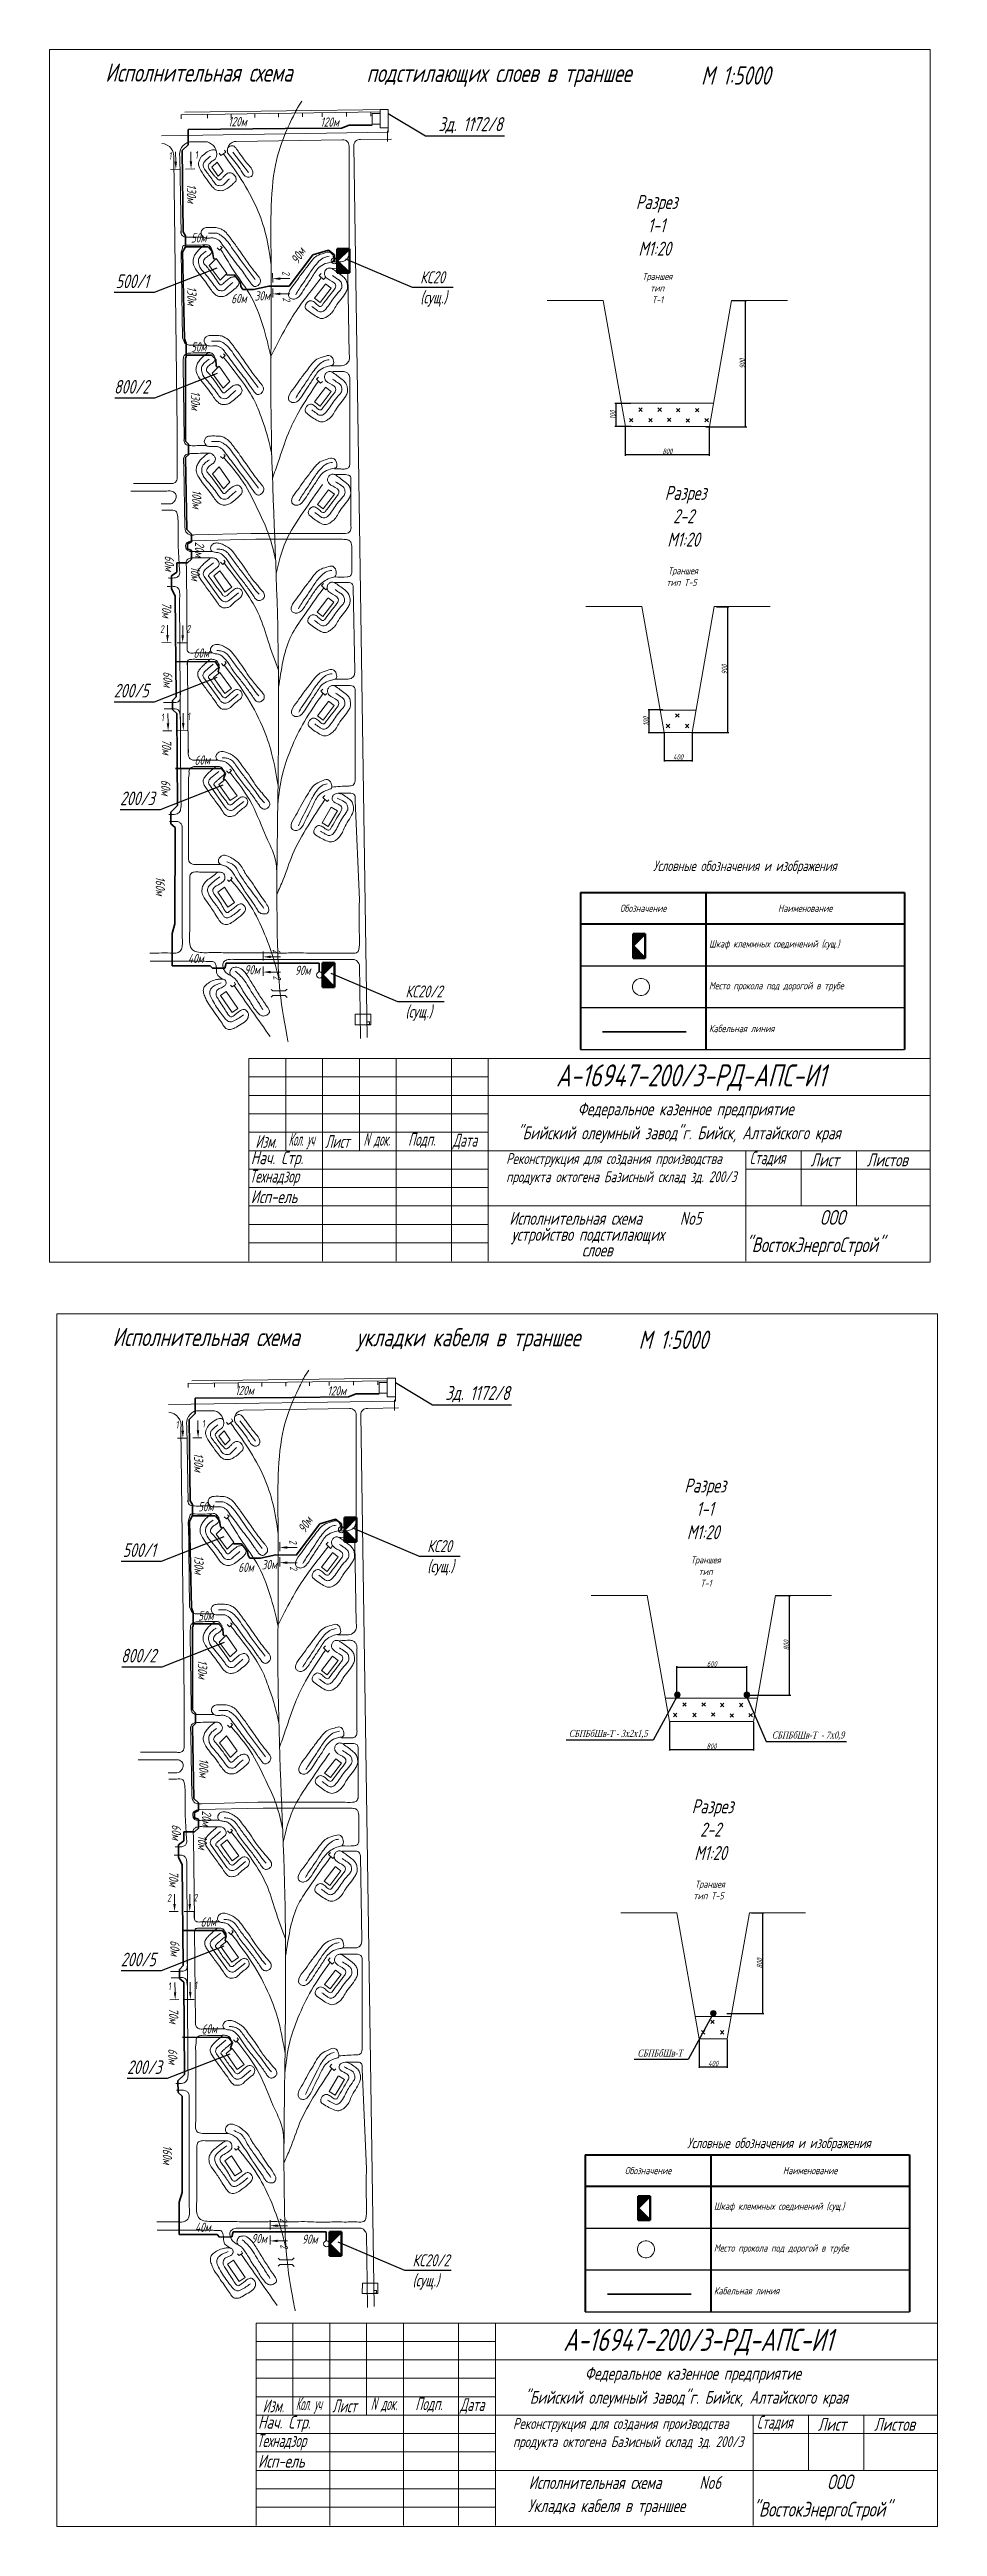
# Model space of a CAD drawing. Header units: millimetres. Extents: x 10081 to 14674, y 790 to 10644.
# Drawn here: x 13117 to 14094, y 3625 to 6348 of the extents above; entities that cross this region are included whole.
import ezdxf
from ezdxf import colors
from ezdxf.entities.mleader import LeaderData, LeaderLine
from ezdxf.enums import TextEntityAlignment as Align
from ezdxf.math import Vec2, Vec3

# ---------------------------------------------------------------- set-up
doc = ezdxf.new("R2010")
doc.units = ezdxf.units.MM
doc.layers.get('Defpoints').update_dxf_attribs({"color": 33})
for name, color, linetype, lineweight in [('ИИ_ОФОРМЛЕНИЕ_025', 7, 'Continuous', 25), ('Линия выноска', 137, 'Continuous', 20), ('Линия связи (Вновь)', 3, 'Continuous', 60), ('Размерная', 4, 'Continuous', 25), ('Рамка толстая', 7, 'Continuous', 60), ('Строительный', 251, 'Continuous', 13), ('ТаБлица', 253, 'Continuous', 25), ('текст', 7, 'Continuous', 25), ('Щиты пульты (Вновь)', 5, 'Continuous', 50), ('Элемент эл. схем', 7, 'Continuous', 35)]:
    doc.layers.add(name, color=color, linetype=linetype, lineweight=lineweight)
doc.layers.add('Текст.', color=51, linetype='Continuous')
doc.styles.add('Simplex', font='simplex.shx', dxfattribs={"width": 0.7, "oblique": 15})
doc.styles.get("Standard").update_dxf_attribs({"font": 'arial.ttf'})
doc.dimstyles.new('Simplex', dxfattribs={"dimtxt": 2.5, "dimasz": 2.5, "dimexe": 1.25, "dimexo": 0.625, "dimtad": 1, "dimtxsty": 'Simplex', "dimcen": 2.5, "dimclrt": 2, "dimadec": 0, "dimazin": 0, "dimtfac": 1, "dimtmove": 0, "dimatfit": 3, "dimfxl": 1, "dimarcsym": 0})

msp = doc.modelspace()

# ---------------------------------------------------------------- texts
at = {"color": 18, "lineweight": 20, "true_color": 0x000000, "style": 'Simplex', "oblique": 15}
for s, height, width, p in [('А-16947-200/3-РД-АПС-И1', 24.3, 0.7, (13674.33408, 5208.36323)), ('Федеральное казенное предприятие', 14.175, 0.7, (13698.18019, 5176.59002)), ('Изм.', 14.175, 0.6, (13343.77923, 5140.81502)), ('Кол. уч', 14.175, 0.4, (13380.1336, 5143.17752)), ('Лист', 14.175, 0.6, (13420.45404, 5140.81502)), ('N', 14.175, 0.5, (13462.65157, 5143.17752)), ('док.', 14.175, 0.5, (13473.92563, 5143.17752)), ('Подп.', 14.175, 0.6, (13511.65173, 5143.17752)), ('Дата', 14.175, 0.6, (13560.85533, 5142.16502)), ('"Бийский олеумный завод"г. Бийск, Алтайского края', 14.175, 0.7, (13631.70913, 5150.26502)), ('Нач. Стр.', 14.175, 0.7, (13338.73966, 5122.92752)), ('Стадия', 14.175, 0.6, (13887.28144, 5122.92752)), ('Лист', 14.175, 0.7, (13954.37341, 5120.56502)), ('Листов', 14.175, 0.7, (14016.22115, 5120.56502)), ('Исп-ель', 14.175, 0.7, (13338.73966, 5080.06502)), ('Технадзор', 14.175, 0.6, (13337.38966, 5102.67752)), ('Исполнительная схема ', 14.175, 0.7, (13623.04236, 5056.31612)), ('No5', 14.175, 0.7, (13810.62486, 5056.31612)), ('ООО', 16.2, 0.7, (13964.58927, 5056.29538)), ('устройство подстилающих ', 14.175, 0.7, (13625.37134, 5038.63845)), ('"ВостокЭнергоСтрой"', 16.2, 0.7, (13882.93553, 5026.20966)), ('слоев', 14.175, 0.7, (13702.94718, 5021.45106)), ('А-16947-200/3-РД-АПС-И1', 24.3, 0.7, (13682.27354, 3818.10331)), ('Федеральное казенное предприятие', 14.175, 0.7, (13706.11965, 3786.3301)), ('Изм.', 14.175, 0.6, (13351.71869, 3750.5551)), ('Кол. уч', 14.175, 0.4, (13388.07306, 3752.9176)), ('Лист', 14.175, 0.6, (13428.3935, 3750.5551)), ('N', 14.175, 0.5, (13470.59103, 3752.9176)), ('док.', 14.175, 0.5, (13481.86509, 3752.9176)), ('Подп.', 14.175, 0.6, (13519.59119, 3752.9176)), ('Дата', 14.175, 0.6, (13568.79479, 3751.9051)), ('"Бийский олеумный завод"г. Бийск, Алтайского края', 14.175, 0.7, (13639.64859, 3760.0051)), ('Нач. Стр.', 14.175, 0.7, (13346.67912, 3732.6676)), ('Стадия', 14.175, 0.6, (13895.2209, 3732.6676)), ('Лист', 14.175, 0.7, (13962.31287, 3730.3051)), ('Листов', 14.175, 0.7, (14024.16061, 3730.3051)), ('Исп-ель', 14.175, 0.7, (13346.67912, 3689.8051)), ('Технадзор', 14.175, 0.6, (13345.32912, 3712.4176)), ('Исполнительная схема ', 14.175, 0.7, (13644.42641, 3666.2866)), ('No6', 14.175, 0.7, (13832.00891, 3666.2866)), ('ООО', 16.2, 0.7, (13972.52873, 3666.03545)), ('Укладка кабеля в траншее', 14.175, 0.7, (13643.40989, 3640.81078)), ('"ВостокЭнергоСтрой"', 16.2, 0.7, (13890.87499, 3635.94974))]:
    msp.add_text(s, height=height, dxfattribs=dict(at, width=width)).set_placement(p)
at = {"layer": 'ИИ_ОФОРМЛЕНИЕ_025', "color": 18, "lineweight": 20, "true_color": 0x000000, "char_height": 12, "attachment_point": 1}
for insert in [(13619.56731, 5135.14041), (13627.07946, 3744.30107)]:
    msp.add_mtext_dynamic_manual_height_columns('{\\Fsimplex|c204;\\Q15;\\W0.7;Реконструкция для создания производства продукта октогена Базисный склад зд. 200/3}', width=276.2589272, gutter_width=12.5, heights=[0], dxfattribs=dict(at, insert=insert))
at = {"layer": 'ТаБлица', "color": 18, "lineweight": 20, "true_color": 0x000000, "attachment_point": 5, "style": 'Simplex'}
for s, insert, char_height, width in [('120м', (13323.97794, 6269.15994), 10.164, 275.88), ('120м', (13425.39872, 6268.75787), 10.164, 275.88), ('Условные обозначения и изображения', (13882.09911, 5449.36819), 11.5, 425.2362496), ('40м', (13278.15599, 5349.10891), 10.164, 275.88), ('90м', (13340.04414, 5336.70322), 10.164, 275.88), ('90м', (13395.78371, 5336.05546), 10.164, 275.88), ('120м', (13331.72787, 4874.07406), 10.164, 275.88), ('120м', (13433.14865, 4873.67199), 10.164, 275.88), ('Условные обозначения и изображения', (13919.46984, 4045.17284), 11.5, 425.2362496), ('40м', (13285.90592, 3954.02304), 10.164, 275.88), ('90м', (13347.79407, 3941.61734), 10.164, 275.88), ('90м', (13403.53364, 3940.96959), 10.164, 275.88)]:
    msp.add_mtext(s, dxfattribs=dict(at, insert=insert, char_height=char_height, width=width))
at = {"layer": 'ТаБлица', "color": 18, "lineweight": 20, "true_color": 0x000000, "char_height": 10.164, "width": 275.88, "attachment_point": 5, "style": 'Simplex'}
for s, insert, rotation in [('130м', (13273.54553, 6190.17836), 270), ('50м', (13281.36053, 6141.48532), 1.56105888), ('90м', (13390.75176, 6121.68592), 59.39266587), ('130м', (13273.90222, 6077.66558), 270), ('60м', (13325.53516, 6074.6967), 1.56105888), ('30м', (13351.23209, 6077.69919), 1.56105888), ('50м', (13281.3763, 6021.48218), 1.56105888), ('130м', (13277.87198, 5962.62567), 270), ('100м', (13279.2699, 5854.1878), 270), ('20м', (13282.46287, 5798.87339), 270), ('60м', (13249.15273, 5783.67962), 270), ('10м', (13277.85649, 5772.41725), 270), ('70м', (13246.1652, 5732.32542), 270), ('60м', (13284.1647, 5684.86606), 1.56105888), ('60м', (13247.52085, 5656.16768), 270), ('70м', (13246.1652, 5581.80876), 270), ('60м', (13285.2275, 5567.21316), 1.56105888), ('60м', (13245.21243, 5537.10012), 270), ('160м', (13239.23677, 5428.86309), 270), ('130м', (13281.29546, 4795.09249), 270), ('50м', (13289.11046, 4746.39945), 1.56105888), ('90м', (13398.50169, 4726.60005), 59.39266587), ('130м', (13281.65214, 4682.57971), 270), ('60м', (13333.28509, 4679.61083), 1.56105888), ('30м', (13358.98201, 4682.61332), 1.56105888), ('50м', (13289.12623, 4626.39631), 1.56105888), ('130м', (13285.62191, 4567.5398), 270), ('100м', (13287.01983, 4459.10193), 270), ('60м', (13256.90266, 4388.59375), 270), ('20м', (13290.2128, 4403.78752), 270), ('10м', (13285.60642, 4377.33137), 270), ('70м', (13253.91512, 4337.23954), 270), ('60м', (13291.91462, 4289.78019), 1.56105888), ('60м', (13255.27077, 4261.08181), 270), ('70м', (13253.91512, 4186.72288), 270), ('60м', (13292.97743, 4172.12729), 1.56105888), ('60м', (13252.96236, 4142.01425), 270), ('160м', (13246.9867, 4033.77721), 270)]:
    msp.add_mtext(s, dxfattribs=dict(at, insert=insert, rotation=rotation))
at = {"layer": 'текст', "color": 18, "lineweight": 20, "true_color": 0x000000, "style": 'Simplex', "oblique": 15, "width": 0.7}
for s, p in [('Исполнительная схема', (13281.62025, 6313.1977)), ('подстилающих слоев в траншее', (13611.64341, 6312.70728)), ('М 1:5000', (13872.01311, 6309.91781)), ('Исполнительная схема', (13289.55971, 4922.93777)), ('укладки кабеля в траншее', (13577.83732, 4922.64403)), ('М 1:5000', (13803.33944, 4919.86549))]:
    msp.add_text(s, height=20, dxfattribs=at).set_placement(p, align=Align.CENTER)
at = {"layer": 'текст', "color": 18, "lineweight": 20, "true_color": 0x000000, "char_height": 11.55, "attachment_point": 5, "style": 'Simplex'}
for s, insert, rotation in [('{\\H0.7x;1}', (13278.54484, 6232.51349), 8.55286586), ('{\\H0.7x;1}', (13249.55962, 6231.41775), 8.55286586), ('{\\H0.7x;2}', (13377.47006, 6103.02795), 277.50996044), ('{\\H0.7x;2}', (13378.03806, 6074.02759), 277.50996044), ('{\\H0.7x;2}', (13240.68709, 5711.12109), 6.99995187), ('{\\H0.7x;2}', (13269.69136, 5711.43093), 6.99995187), ('{\\H0.7x;1}', (13241.06356, 5613.90982), 8.55286586), ('{\\H0.7x;1}', (13270.04878, 5615.00556), 8.55286586), ('{\\H0.7x;2}', (13367.0354, 5357.34468), 277.50996044), ('{\\H0.7x;2}', (13367.60339, 5328.34432), 277.50996044), ('{\\H0.7x;1}', (13257.30955, 4836.33188), 8.55286586), ('{\\H0.7x;1}', (13286.29477, 4837.42762), 8.55286586), ('{\\H0.7x;2}', (13385.21999, 4707.94208), 277.50996044), ('{\\H0.7x;2}', (13385.78799, 4678.94171), 277.50996044), ('{\\H0.7x;2}', (13248.43702, 4316.03522), 6.99995187), ('{\\H0.7x;2}', (13277.44129, 4316.34505), 6.99995187), ('{\\H0.7x;1}', (13248.81349, 4218.82394), 8.55286586), ('{\\H0.7x;1}', (13277.79871, 4219.91968), 8.55286586), ('{\\H0.7x;2}', (13374.78533, 3962.25881), 277.50996044), ('{\\H0.7x;2}', (13375.35332, 3933.25844), 277.50996044)]:
    msp.add_mtext_dynamic_manual_height_columns(s, width=8.7102084, gutter_width=15, heights=[0], dxfattribs=dict(at, insert=insert, rotation=rotation))
at = {"layer": 'текст', "color": 18, "lineweight": 20, "true_color": 0x000000, "attachment_point": 1, "style": 'Simplex'}
for s, width, insert, char_height in [('\\pi6.9573;Разрез \\P\\pi20.092;1-1\\P\\pi9.7045;М1:20', 65.8694283, (13755.2963, 6188.5747), 15.4), ('\\pi-3.6664;Траншея\\P\\pi4.951;тип \\P\\pi6.8981;Т-1', 25.8694283, (13772.99809, 6102.92786), 7.7), ('\\pi16.957;Разрез \\P\\pi26.121;2-2\\P\\pi19.704;М1:20', 85.8694283, (13777.04884, 5868.71722), 15.4), ('\\pi6.3336;Траншея\\P\\pi4.5781;тип Т-5', 45.8694283, (13791.22541, 5779.24694), 7.7), ('\\pi6.9573;Разрез \\P\\pi20.092;1-1\\P\\pi9.7045;М1:20', 65.8694283, (13808.58275, 4777.29802), 15.4), ('\\pi-3.6664;Траншея\\P\\pi4.951;тип \\P\\pi6.8981;Т-1', 25.8694283, (13826.28454, 4691.65119), 7.7), ('\\pi16.957;Разрез \\P\\pi26.121;2-2\\P\\pi19.704;М1:20', 85.8694283, (13806.71994, 4424.59148), 15.4), ('\\pi6.3336;Траншея\\P\\pi4.5781;тип Т-5', 45.8694283, (13820.89651, 4335.12119), 7.7)]:
    msp.add_mtext_dynamic_manual_height_columns(s, width=width, gutter_width=12.5, heights=[0], dxfattribs=dict(at, insert=insert, char_height=char_height))

# ---------------------------------------------------------------- blocks, each defined once
blk = doc.blocks.new('_ArchTick')
at = {"color": 0, "linetype": 'ByBlock', "const_width": 0.15}
blk.add_lwpolyline([(-0.5, -0.5), (0.5, 0.5)], dxfattribs=at)
blk = doc.blocks.new('*D79')
at = {"layer": 'Defpoints', "color": 0, "lineweight": 40, "transparency": 16777216}
for p in [(13915.9, 4648.7), (13931.3, 4648.7), (13886.1, 4539.2)]:
    blk.add_point(p, dxfattribs=at)
at = {"layer": 'Размерная', "color": 0, "lineweight": -2, "transparency": 16777216}
for p, q in [((13916.5, 4648.7), (13932.6, 4648.7)), ((13931.3, 4539.2), (13931.3, 4648.7)), ((13886.7, 4539.2), (13932.6, 4539.2))]:
    blk.add_line(p, q, dxfattribs=at)
at = {"layer": 'Размерная', "color": 0, "lineweight": -2, "transparency": 16777216, "xscale": 1.5, "yscale": 1.5, "zscale": 1.5}
for p, rotation in [((13931.3, 4648.7), 90), ((13931.3, 4539.2), 270)]:
    blk.add_blockref('_ArchTick', p, dxfattribs=dict(at, rotation=rotation))
at = {"layer": 'Размерная', "color": 2, "lineweight": 20, "transparency": 16777216, "insert": (13927.7, 4594), "char_height": 2, "attachment_point": 5, "rotation": 90, "style": 'Simplex'}
blk.add_mtext('{\\H3x;\\C256;800}', dxfattribs=at)
blk = doc.blocks.new('*D80')
at = {"layer": 'Defpoints', "color": 0, "lineweight": 40, "transparency": 16777216}
for p in [(13799.1, 4510.1), (13891.5, 4510.1), (13891.5, 4479.4)]:
    blk.add_point(p, dxfattribs=at)
at = {"layer": 'Размерная', "color": 0, "lineweight": -2, "transparency": 16777216}
for p, q in [((13799.1, 4509.5), (13799.1, 4478.1)), ((13891.5, 4509.5), (13891.5, 4478.1)), ((13799.1, 4479.4), (13891.5, 4479.4))]:
    blk.add_line(p, q, dxfattribs=at)
at = {"layer": 'Размерная', "color": 0, "lineweight": -2, "transparency": 16777216, "xscale": 1.5, "yscale": 1.5, "zscale": 1.5, "rotation": 180}
blk.add_blockref('_ArchTick', (13799.1, 4479.4), dxfattribs=at)
at = {"layer": 'Размерная', "color": 0, "lineweight": -2, "transparency": 16777216, "xscale": 1.5, "yscale": 1.5, "zscale": 1.5}
blk.add_blockref('_ArchTick', (13891.5, 4479.4), dxfattribs=at)
at = {"layer": 'Размерная', "color": 2, "lineweight": 20, "transparency": 16777216, "insert": (13845.3, 4483), "char_height": 2, "attachment_point": 5, "style": 'Simplex'}
blk.add_mtext('{\\H3x;\\C256;800}', dxfattribs=at)
blk = doc.blocks.new('*D81')
at = {"layer": 'Defpoints', "color": 0, "lineweight": 40, "transparency": 16777216}
for p in [(13888.9, 4299.6), (13901.8, 4299.6), (13861.5, 4189)]:
    blk.add_point(p, dxfattribs=at)
at = {"layer": 'Размерная', "color": 0, "lineweight": -2, "transparency": 16777216}
for p, q in [((13889.5, 4299.6), (13903.1, 4299.6)), ((13901.8, 4189), (13901.8, 4299.6)), ((13862.1, 4189), (13903.1, 4189))]:
    blk.add_line(p, q, dxfattribs=at)
at = {"layer": 'Размерная', "color": 0, "lineweight": -2, "transparency": 16777216, "xscale": 1.5, "yscale": 1.5, "zscale": 1.5}
for p, rotation in [((13901.8, 4299.6), 90), ((13901.8, 4189), 270)]:
    blk.add_blockref('_ArchTick', p, dxfattribs=dict(at, rotation=rotation))
at = {"layer": 'Размерная', "color": 2, "lineweight": 20, "transparency": 16777216, "insert": (13898.2, 4244.3), "char_height": 2, "attachment_point": 5, "rotation": 90, "style": 'Simplex'}
blk.add_mtext('{\\H3x;\\C256;800}', dxfattribs=at)
blk = doc.blocks.new('*D82')
at = {"layer": 'Defpoints', "color": 0, "lineweight": 40, "transparency": 16777216}
for p in [(13831.8, 4161.2), (13862.6, 4161.2), (13862.6, 4130.5)]:
    blk.add_point(p, dxfattribs=at)
at = {"layer": 'Размерная', "color": 0, "lineweight": -2, "transparency": 16777216}
for p, q in [((13831.8, 4160.6), (13831.8, 4129.2)), ((13862.6, 4160.6), (13862.6, 4129.2)), ((13831.8, 4130.5), (13862.6, 4130.5))]:
    blk.add_line(p, q, dxfattribs=at)
at = {"layer": 'Размерная', "color": 0, "lineweight": -2, "transparency": 16777216, "xscale": 1.5, "yscale": 1.5, "zscale": 1.5, "rotation": 180}
blk.add_blockref('_ArchTick', (13831.8, 4130.5), dxfattribs=at)
at = {"layer": 'Размерная', "color": 0, "lineweight": -2, "transparency": 16777216, "xscale": 1.5, "yscale": 1.5, "zscale": 1.5}
blk.add_blockref('_ArchTick', (13862.6, 4130.5), dxfattribs=at)
at = {"layer": 'Размерная', "color": 2, "lineweight": 20, "transparency": 16777216, "insert": (13847.2, 4134.1), "char_height": 2, "attachment_point": 5, "style": 'Simplex'}
blk.add_mtext('{\\H3x;\\C256;400}', dxfattribs=at)
blk = doc.blocks.new('*D83')
at = {"layer": 'Defpoints', "color": 0, "lineweight": 40, "transparency": 16777216}
for p in [(13884.3, 4569.9), (13807.3, 4540.6), (13884.3, 4540.6)]:
    blk.add_point(p, dxfattribs=at)
at = {"layer": 'Размерная', "color": 0, "lineweight": -2, "transparency": 16777216}
for p, q in [((13807.3, 4541.3), (13807.3, 4571.1)), ((13807.3, 4569.9), (13884.3, 4569.9)), ((13884.3, 4541.3), (13884.3, 4571.1))]:
    blk.add_line(p, q, dxfattribs=at)
at = {"layer": 'Размерная', "color": 0, "lineweight": -2, "transparency": 16777216, "xscale": 1.5, "yscale": 1.5, "zscale": 1.5, "rotation": 180}
blk.add_blockref('_ArchTick', (13807.3, 4569.9), dxfattribs=at)
at = {"layer": 'Размерная', "color": 0, "lineweight": -2, "transparency": 16777216, "xscale": 1.5, "yscale": 1.5, "zscale": 1.5}
blk.add_blockref('_ArchTick', (13884.3, 4569.9), dxfattribs=at)
at = {"layer": 'Размерная', "color": 2, "lineweight": 20, "transparency": 16777216, "insert": (13845.8, 4573.5), "char_height": 2, "attachment_point": 5, "style": 'Simplex'}
blk.add_mtext('{\\H3x;\\C256;600}', dxfattribs=at)
blk = doc.blocks.new('*T121')
at = {"layer": 'ТаБлица', "color": 0, "linetype": 'ByBlock', "lineweight": 40, "transparency": 16777216}
for p, q in [((0, 0), (356.5, 0)), ((0, 0), (0, -172.5)), ((138, 0), (138, -172.5)), ((356.5, 0), (356.5, -172.5)), ((0, -34.5), (356.5, -34.5))]:
    blk.add_line(p, q, dxfattribs=at)
at = {"layer": 'ТаБлица', "color": 5, "linetype": 'ByBlock', "lineweight": 25, "transparency": 16777216}
for p, q in [((0, -80.5), (356.5, -80.5)), ((0, -126.5), (356.5, -126.5)), ((0, -172.5), (356.5, -172.5))]:
    blk.add_line(p, q, dxfattribs=at)
at = {"layer": 'ТаБлица', "color": 2, "lineweight": 20, "transparency": 16777216, "char_height": 8.05, "style": 'Simplex'}
for s, insert, width, attachment_point in [('{\\C256;\\c0;Обозначение}', (69, -17.25), 138, 5), ('{\\C256;\\c0;Наименование}', (247.25, -17.25), 218.5, 5), ('{\\C256;\\c0;Шкаф клеммных соединений (сущ.)}', (141.45, -57.5), 211.6, 4), ('{\\C256;\\c0;Место прокола под дорогой в трубе}', (141.45, -103.5), 211.6, 4), ('{\\C256;\\c0;Кабельная линия}', (141.45, -149.5), 211.6, 4)]:
    blk.add_mtext(s, dxfattribs=dict(at, insert=insert, width=width, attachment_point=attachment_point))
blk = doc.blocks.new('A$C4BB167BF')
at = {"layer": 'Щиты пульты (Вновь)', "true_color": 0xc7c8ca}
h = blk.add_hatch(color=9, dxfattribs=at)
h.paths.add_polyline_path([(0, 3), (0, 0), (3, 3)])
h.paths.add_polyline_path([(6, 3), (3, 3), (6, 0)])
at = {"layer": 'Щиты пульты (Вновь)', "color": 252, "true_color": 0x939598}
for p, q in [((0, 3), (0, 0)), ((6, 3), (0, 3)), ((0, 0), (3, 3)), ((3, 3), (6, 0)), ((6, 0), (6, 3)), ((0, 0), (6, 0))]:
    blk.add_line(p, q, dxfattribs=at)
blk = doc.blocks.new('_None')
blk = doc.blocks.new('*D75')
at = {"layer": 'Defpoints', "color": 0, "lineweight": 40, "transparency": 16777216}
for p in [(13867.5, 6072.4), (13882.9, 6072.4), (13838.3, 5933.7)]:
    blk.add_point(p, dxfattribs=at)
at = {"layer": 'Размерная', "color": 0, "lineweight": -2, "transparency": 16777216}
for p, q in [((13868.1, 6072.4), (13884.1, 6072.4)), ((13882.9, 5933.7), (13882.9, 6072.4)), ((13839, 5933.7), (13884.1, 5933.7))]:
    blk.add_line(p, q, dxfattribs=at)
at = {"layer": 'Размерная', "color": 0, "lineweight": -2, "transparency": 16777216, "xscale": 1.5, "yscale": 1.5, "zscale": 1.5}
for p, rotation in [((13882.9, 6072.4), 90), ((13882.9, 5933.7), 270)]:
    blk.add_blockref('_ArchTick', p, dxfattribs=dict(at, rotation=rotation))
at = {"layer": 'Размерная', "color": 2, "lineweight": 20, "transparency": 16777216, "insert": (13879.2, 6003.1), "char_height": 2, "attachment_point": 5, "rotation": 90, "style": 'Simplex'}
blk.add_mtext('{\\H3x;\\C256;900}', dxfattribs=at)
blk = doc.blocks.new('*D76')
at = {"layer": 'Defpoints', "color": 0, "lineweight": 40, "transparency": 16777216}
for p in [(13750.6, 5933.8), (13843, 5933.8), (13843, 5903.1)]:
    blk.add_point(p, dxfattribs=at)
at = {"layer": 'Размерная', "color": 0, "lineweight": -2, "transparency": 16777216}
for p, q in [((13750.6, 5933.2), (13750.6, 5901.8)), ((13843, 5933.2), (13843, 5901.8)), ((13750.6, 5903.1), (13843, 5903.1))]:
    blk.add_line(p, q, dxfattribs=at)
at = {"layer": 'Размерная', "color": 0, "lineweight": -2, "transparency": 16777216, "xscale": 1.5, "yscale": 1.5, "zscale": 1.5, "rotation": 180}
blk.add_blockref('_ArchTick', (13750.6, 5903.1), dxfattribs=at)
at = {"layer": 'Размерная', "color": 0, "lineweight": -2, "transparency": 16777216, "xscale": 1.5, "yscale": 1.5, "zscale": 1.5}
blk.add_blockref('_ArchTick', (13843, 5903.1), dxfattribs=at)
at = {"layer": 'Размерная', "color": 2, "lineweight": 20, "transparency": 16777216, "insert": (13796.8, 5906.7), "char_height": 2, "attachment_point": 5, "style": 'Simplex'}
blk.add_mtext('{\\H3x;\\C256;800}', dxfattribs=at)
blk = doc.blocks.new('*D77')
at = {"layer": 'Defpoints', "color": 0, "lineweight": 40, "transparency": 16777216}
for p in [(13850.3, 5735.9), (13863.3, 5735.9), (13822.9, 5597.7)]:
    blk.add_point(p, dxfattribs=at)
at = {"layer": 'Размерная', "color": 0, "lineweight": -2, "transparency": 16777216}
for p, q in [((13850.9, 5735.9), (13864.5, 5735.9)), ((13863.3, 5597.7), (13863.3, 5735.9)), ((13823.5, 5597.7), (13864.5, 5597.7))]:
    blk.add_line(p, q, dxfattribs=at)
at = {"layer": 'Размерная', "color": 0, "lineweight": -2, "transparency": 16777216, "xscale": 1.5, "yscale": 1.5, "zscale": 1.5}
for p, rotation in [((13863.3, 5735.9), 90), ((13863.3, 5597.7), 270)]:
    blk.add_blockref('_ArchTick', p, dxfattribs=dict(at, rotation=rotation))
at = {"layer": 'Размерная', "color": 2, "lineweight": 20, "transparency": 16777216, "insert": (13859.6, 5666.8), "char_height": 2, "attachment_point": 5, "rotation": 90, "style": 'Simplex'}
blk.add_mtext('{\\H3x;\\C256;900}', dxfattribs=at)
blk = doc.blocks.new('*D78')
at = {"layer": 'Defpoints', "color": 0, "lineweight": 40, "transparency": 16777216}
for p in [(13793.2, 5597.6), (13824, 5597.6), (13824, 5566.8)]:
    blk.add_point(p, dxfattribs=at)
at = {"layer": 'Размерная', "color": 0, "lineweight": -2, "transparency": 16777216}
for p, q in [((13793.2, 5597), (13793.2, 5565.6)), ((13824, 5597), (13824, 5565.6)), ((13793.2, 5566.8), (13824, 5566.8))]:
    blk.add_line(p, q, dxfattribs=at)
at = {"layer": 'Размерная', "color": 0, "lineweight": -2, "transparency": 16777216, "xscale": 1.5, "yscale": 1.5, "zscale": 1.5, "rotation": 180}
blk.add_blockref('_ArchTick', (13793.2, 5566.8), dxfattribs=at)
at = {"layer": 'Размерная', "color": 0, "lineweight": -2, "transparency": 16777216, "xscale": 1.5, "yscale": 1.5, "zscale": 1.5}
blk.add_blockref('_ArchTick', (13824, 5566.8), dxfattribs=at)
at = {"layer": 'Размерная', "color": 2, "lineweight": 20, "transparency": 16777216, "insert": (13808.6, 5570.5), "char_height": 2, "attachment_point": 5, "style": 'Simplex'}
blk.add_mtext('{\\H3x;\\C256;400}', dxfattribs=at)
blk = doc.blocks.new('*D115')
at = {"layer": 'Defpoints', "color": 0, "lineweight": 40, "transparency": 16777216}
for p in [(13776.8, 5622.4), (13792.6, 5622.4), (13794.3, 5597.2)]:
    blk.add_point(p, dxfattribs=at)
at = {"layer": 'Размерная', "color": 0, "lineweight": -2, "transparency": 16777216}
for p, q in [((13791.9, 5622.4), (13775.6, 5622.4)), ((13776.8, 5597.2), (13776.8, 5622.4)), ((13793.7, 5597.2), (13775.6, 5597.2))]:
    blk.add_line(p, q, dxfattribs=at)
at = {"layer": 'Размерная', "color": 0, "lineweight": -2, "transparency": 16777216, "xscale": 1.5, "yscale": 1.5, "zscale": 1.5}
for p, rotation in [((13776.8, 5622.4), 90), ((13776.8, 5597.2), 270)]:
    blk.add_blockref('_ArchTick', p, dxfattribs=dict(at, rotation=rotation))
at = {"layer": 'Размерная', "color": 2, "lineweight": 20, "transparency": 16777216, "insert": (13773.2, 5609.8), "char_height": 2, "attachment_point": 5, "rotation": 90, "style": 'Simplex'}
blk.add_mtext('{\\H3x;\\C256;100}', dxfattribs=at)
blk = doc.blocks.new('*D116')
at = {"layer": 'Defpoints', "color": 0, "lineweight": 40, "transparency": 16777216}
for p in [(13740.4, 5959.3), (13757.4, 5959.3), (13757.8, 5934)]:
    blk.add_point(p, dxfattribs=at)
at = {"layer": 'Размерная', "color": 0, "lineweight": -2, "transparency": 16777216}
for p, q in [((13756.8, 5959.3), (13739.1, 5959.3)), ((13740.4, 5934), (13740.4, 5959.3)), ((13757.2, 5934), (13739.1, 5934))]:
    blk.add_line(p, q, dxfattribs=at)
at = {"layer": 'Размерная', "color": 0, "lineweight": -2, "transparency": 16777216, "xscale": 1.5, "yscale": 1.5, "zscale": 1.5}
for p, rotation in [((13740.4, 5959.3), 90), ((13740.4, 5934), 270)]:
    blk.add_blockref('_ArchTick', p, dxfattribs=dict(at, rotation=rotation))
at = {"layer": 'Размерная', "color": 2, "lineweight": 20, "transparency": 16777216, "insert": (13736.8, 5946.7), "char_height": 2, "attachment_point": 5, "rotation": 90, "style": 'Simplex'}
blk.add_mtext('{\\H3x;\\C256;100}', dxfattribs=at)
blk = doc.blocks.new('*T120')
at = {"layer": 'ТаБлица', "color": 0, "linetype": 'ByBlock', "lineweight": 40, "transparency": 16777216}
for p, q in [((0, 0), (356.5, 0)), ((0, 0), (0, -172.5)), ((138, 0), (138, -172.5)), ((356.5, 0), (356.5, -172.5)), ((0, -34.5), (356.5, -34.5))]:
    blk.add_line(p, q, dxfattribs=at)
at = {"layer": 'ТаБлица', "color": 5, "linetype": 'ByBlock', "lineweight": 25, "transparency": 16777216}
for p, q in [((0, -80.5), (356.5, -80.5)), ((0, -126.5), (356.5, -126.5)), ((0, -172.5), (356.5, -172.5))]:
    blk.add_line(p, q, dxfattribs=at)
at = {"layer": 'ТаБлица', "color": 2, "lineweight": 20, "transparency": 16777216, "char_height": 8.05, "style": 'Simplex'}
for s, insert, width, attachment_point in [('{\\C256;\\c0;Обозначение}', (69, -17.25), 138, 5), ('{\\C256;\\c0;Наименование}', (247.25, -17.25), 218.5, 5), ('{\\C256;\\c0;Шкаф клеммных соединений (сущ.)}', (141.45, -57.5), 211.6, 4), ('{\\C256;\\c0;Место прокола под дорогой в трубе}', (141.45, -103.5), 211.6, 4), ('{\\C256;\\c0;Кабельная линия}', (141.45, -149.5), 211.6, 4)]:
    blk.add_mtext(s, dxfattribs=dict(at, insert=insert, width=width, attachment_point=attachment_point))

# ---------------------------------------------------------------- dimensions: what is measured, and where the dimension line sits
at = {"layer": 'Размерная', "color": 18, "lineweight": 20, "true_color": 0x000000}
for base, p1, p2, text, override, picture, middle in [((13882.86744, 6072.44232), (13838.33979, 5933.70956), (13867.46744, 6072.44232), '{\\H3x;\\C256;900}', {"dimtxt": 2, "dimasz": 1.5, "dimlfac": 20, "dimrnd": 1, "dimtxsty": 'Simplex', "dimblk1": 'ArchTick', "dimblk2": 'ArchTick', "dimsah": 1}, '*D75', (13879.24244, 6003.07594)), ((13740.37925, 5959.32081), (13757.82425, 5934.01218), (13757.39184, 5959.32081), '{\\H3x;\\C256;100}', {"dimtxt": 2, "dimasz": 1.5, "dimlfac": 20, "dimrnd": 1, "dimtxsty": 'Simplex', "dimblk1": 'ArchTick', "dimblk2": 'ArchTick', "dimsah": 1}, '*D116', (13736.75425, 5946.66649)), ((13863.25078, 5735.9182), (13822.91644, 5597.69587), (13850.2711, 5735.9182), '{\\H3x;\\C256;900}', {"dimtxt": 2, "dimasz": 1.5, "dimlfac": 20, "dimrnd": 1, "dimblk1": 'ArchTick', "dimblk2": 'ArchTick', "dimsah": 1}, '*D77', (13859.62578, 5666.80704)), ((13776.84541, 5622.44242), (13794.29041, 5597.20603), (13792.55828, 5622.44242), '{\\H3x;\\C256;100}', {"dimtxt": 2, "dimasz": 1.5, "dimlfac": 20, "dimrnd": 1, "dimtxsty": 'Simplex', "dimblk1": 'ArchTick', "dimblk2": 'ArchTick', "dimsah": 1}, '*D115', (13773.22041, 5609.82423)), ((13931.3093, 4648.74335), (13886.1247, 4539.21973), (13915.9093, 4648.74335), '{\\H3x;\\C256;800}', {"dimtxt": 2, "dimasz": 1.5, "dimlfac": 20, "dimrnd": 1, "dimtxsty": 'Simplex', "dimblk1": 'ArchTick', "dimblk2": 'ArchTick', "dimsah": 1}, '*D79', (13927.6843, 4593.98154)), ((13901.83236, 4299.57763), (13861.48628, 4188.95422), (13888.85268, 4299.57763), '{\\H3x;\\C256;800}', {"dimtxt": 2, "dimasz": 1.5, "dimlfac": 20, "dimrnd": 1, "dimblk1": 'ArchTick', "dimblk2": 'ArchTick', "dimsah": 1}, '*D81', (13898.20736, 4244.26593))]:
    dim = msp.add_linear_dim(base=base, p1=p1, p2=p2, angle=90, text=text, dimstyle='Simplex', override=override, dxfattribs=at)
    dim.commit()
    dim.dimension.update_dxf_attribs({"geometry": picture, "text_midpoint": middle})
for base, p1, p2, text, picture, middle in [((13843.02852, 5903.09493), (13750.62852, 5933.84232), (13843.02852, 5933.84232), '{\\H3x;\\C256;800}', '*D76', (13796.82852, 5906.71993)), ((13824.02453, 5566.83874), (13793.22453, 5597.58613), (13824.02453, 5597.58613), '{\\H3x;\\C256;400}', '*D78', (13808.62453, 5570.46374)), ((13884.3211, 4569.88631), (13807.3211, 4540.64509), (13884.3211, 4540.64509), '{\\H3x;\\C256;600}', '*D83', (13845.8211, 4573.51131)), ((13891.47038, 4479.39597), (13799.07038, 4510.14335), (13891.47038, 4510.14335), '{\\H3x;\\C256;800}', '*D80', (13845.27038, 4483.02097)), ((13862.60612, 4130.49817), (13831.80612, 4161.24556), (13862.60612, 4161.24556), '{\\H3x;\\C256;400}', '*D82', (13847.20612, 4134.12317))]:
    dim = msp.add_linear_dim(base=base, p1=p1, p2=p2, text=text, dimstyle='Simplex', override={"dimtxt": 2, "dimasz": 1.5, "dimlfac": 20, "dimrnd": 1, "dimtxsty": 'Simplex', "dimblk1": 'ArchTick', "dimblk2": 'ArchTick', "dimsah": 1}, dxfattribs=at)
    dim.commit()
    dim.dimension.update_dxf_attribs({"geometry": picture, "text_midpoint": middle})

# ---------------------------------------------------------------- hatches: boundary and pattern name
at = {"layer": 'Элемент эл. схем', "lineweight": 20, "true_color": 0x000000}
for points in [[(13810.93771, 4539.46462, 1), (13804.77771, 4539.46462, 1)], [(13887.3126, 4539.41471, 1), (13881.1526, 4539.41471, 1)], [(13850.57815, 4189.33169, 1), (13844.41815, 4189.33169, 1)]]:
    msp.add_hatch(color=18, dxfattribs=at).paths.add_polyline_path(points)

# ---------------------------------------------------------------- linework, layer by layer
at = {"color": 18, "lineweight": 20, "true_color": 0x000000}
for p, q in [((13452.51243, 5348.12922), (13454.9023, 5346.95626)), ((13454.9023, 5346.95626), (13456.71739, 5344.53861)), ((13456.71739, 5344.53861), (13457.36327, 5343.58551)), ((13457.36327, 5343.58551), (13458.15988, 5342.04245)), ((13336.57966, 5239.02752), (14085.82966, 5239.02752)), ((13336.57966, 5239.02752), (13336.57966, 5016.27752)), ((13377.07966, 5239.02752), (13377.07966, 5137.77752)), ((13417.57966, 5239.02752), (13417.57966, 5016.27752)), ((13458.07966, 5239.02752), (13458.07966, 5137.77752)), ((13498.57966, 5239.02752), (13498.57966, 5016.27752)), ((13559.32966, 5239.02752), (13559.32966, 5016.27752)), ((13599.82966, 5239.02752), (13599.82966, 5016.27752)), ((13336.57966, 5218.77752), (13599.82966, 5218.77752)), ((13336.57966, 5198.52752), (13599.82966, 5198.52752)), ((13336.57966, 5178.27752), (13599.82966, 5178.27752)), ((13599.82966, 5198.52752), (14085.82966, 5198.52752)), ((13336.57966, 5158.02752), (13599.82966, 5158.02752)), ((13336.57966, 5137.77752), (14085.82966, 5137.77752)), ((13883.32966, 5137.77752), (13883.32966, 5016.27752)), ((13944.07966, 5137.77752), (13944.07966, 5077.02752)), ((14004.82966, 5137.77752), (14004.82966, 5077.02752)), ((13336.57966, 5117.52752), (13599.82966, 5117.52752)), ((13336.57966, 5097.27752), (13599.82966, 5097.27752)), ((13883.32966, 5117.52752), (14085.82966, 5117.52752)), ((13336.57966, 5077.02752), (13599.82966, 5077.02752)), ((13599.82966, 5077.02752), (14085.82966, 5077.02752)), ((13336.57966, 5056.77752), (13599.82966, 5056.77752)), ((13336.57966, 5036.52752), (13599.82966, 5036.52752)), ((13460.26236, 3953.04334), (13462.65223, 3951.87039)), ((13462.65223, 3951.87039), (13464.46732, 3949.45274)), ((13464.46732, 3949.45274), (13465.1132, 3948.49964)), ((13465.1132, 3948.49964), (13465.90981, 3946.95657)), ((13344.51912, 3848.7676), (14093.76912, 3848.7676)), ((13344.51912, 3848.7676), (13344.51912, 3626.0176)), ((13385.01912, 3848.7676), (13385.01912, 3747.5176)), ((13425.51912, 3848.7676), (13425.51912, 3626.0176)), ((13466.01912, 3848.7676), (13466.01912, 3747.5176)), ((13506.51912, 3848.7676), (13506.51912, 3626.0176)), ((13567.26912, 3848.7676), (13567.26912, 3626.0176)), ((13607.76912, 3848.7676), (13607.76912, 3626.0176)), ((13344.51912, 3828.5176), (13607.76912, 3828.5176)), ((13344.51912, 3808.2676), (13607.76912, 3808.2676)), ((13344.51912, 3788.0176), (13607.76912, 3788.0176)), ((13607.76912, 3808.2676), (14093.76912, 3808.2676)), ((13344.51912, 3767.7676), (13607.76912, 3767.7676)), ((13344.51912, 3747.5176), (14093.76912, 3747.5176)), ((13891.26912, 3747.5176), (13891.26912, 3626.0176)), ((13952.01912, 3747.5176), (13952.01912, 3686.7676)), ((14012.76912, 3747.5176), (14012.76912, 3686.7676)), ((13344.51912, 3727.2676), (13607.76912, 3727.2676)), ((13344.51912, 3707.0176), (13607.76912, 3707.0176)), ((13891.26912, 3727.2676), (14093.76912, 3727.2676)), ((13344.51912, 3686.7676), (13607.76912, 3686.7676)), ((13607.76912, 3686.7676), (14093.76912, 3686.7676)), ((13344.51912, 3666.5176), (13607.76912, 3666.5176)), ((13344.51912, 3646.2676), (13607.76912, 3646.2676))]:
    msp.add_line(p, q, dxfattribs=at)
for points in [[(13472.21675, 6278.02107), (13481.06144, 6278.02107), (13481.06144, 6266.35047), (13472.21675, 6266.35047)], [(13481.04324, 6282.62942), (13489.93205, 6282.62942), (13489.93205, 6262.26946), (13481.04324, 6262.26946)], [(13453.63845, 5287.85285), (13470.68382, 5287.85285), (13470.68382, 5276.18225), (13453.58127, 5276.18225)], [(13466.29345, 5279.60862), (13469.35955, 5279.60862), (13469.35955, 5276.52551), (13466.29345, 5276.52551)], [(13479.96668, 4882.9352), (13488.81136, 4882.9352), (13488.81136, 4871.26459), (13479.96668, 4871.26459)], [(13488.79317, 4887.54355), (13497.68198, 4887.54355), (13497.68198, 4867.18358), (13488.79317, 4867.18358)], [(13461.38838, 3892.76698), (13478.43375, 3892.76698), (13478.43375, 3881.09637), (13461.3312, 3881.09637)], [(13474.04338, 3884.52275), (13477.10948, 3884.52275), (13477.10948, 3881.43963), (13474.04338, 3881.43963)]]:
    msp.add_lwpolyline(points, close=True, dxfattribs=at)
for centre in [(13767.89331, 5317.78833), (13773.28918, 3929.88036)]:
    msp.add_ellipse(centre, major_axis=(1.01119, -9.36317), ratio=0.9902915132, start_param=-7.853981634, end_param=-1.5707963268, dxfattribs=at)
at = {"layer": 'Линия связи (Вновь)', "color": 18, "lineweight": 35, "true_color": 0x000000}
for p, q in [((13438.39978, 6262.07523), (13446.99213, 6265.41284)), ((13446.99213, 6265.41284), (13472.13155, 6265.37896)), ((13263.19807, 6237.36445), (13269.84053, 6243.8181)), ((13264.17915, 6147.90565), (13263.19807, 6237.36445)), ((13269.83508, 6260.59202), (13376.37733, 6261.50984)), ((13269.84053, 6243.8181), (13269.83508, 6260.59202)), ((13376.37733, 6261.50984), (13438.39978, 6262.07523)), ((13263.5673, 6125.64437), (13266.8702, 6131.71193)), ((13266.8702, 6143.7892), (13264.17915, 6147.90565)), ((13266.8702, 6131.71193), (13266.8702, 6143.7892)), ((13265.9022, 6030.36576), (13263.5673, 6125.64437)), ((13267.68757, 6025.12051), (13265.9022, 6030.36576)), ((13267.60636, 6010.56949), (13267.68757, 6025.12051)), ((13266.73902, 6009.03577), (13267.60636, 6010.56949)), ((13266.73902, 5917.94408), (13266.73902, 6009.03577)), ((13270.12392, 5914.52007), (13266.73902, 5917.94408)), ((13270.12392, 5903.0028), (13270.12392, 5914.52007)), ((13266.98297, 5899.90594), (13270.12392, 5903.0028)), ((13268.25309, 5820.5973), (13266.98297, 5899.90594)), ((13273.46372, 5815.72426), (13268.25309, 5820.5973)), ((13269.02306, 5805.00122), (13273.46372, 5807.36221)), ((13269.02306, 5799.36227), (13269.02306, 5805.00122)), ((13273.46372, 5807.36221), (13273.46372, 5815.72426)), ((13251.54772, 5769.68237), (13257.45321, 5773.87286)), ((13257.45321, 5784.09716), (13269.12892, 5784.09716)), ((13257.45321, 5773.87286), (13257.45321, 5784.09716)), ((13273.60116, 5797.6962), (13269.02306, 5799.36227)), ((13269.12892, 5784.09716), (13273.60116, 5788.07973)), ((13273.60116, 5788.07973), (13273.60116, 5797.6962)), ((13251.54772, 5755.95788), (13251.54772, 5769.68237)), ((13255.4901, 5747.61787), (13251.54772, 5755.95788)), ((13256.69604, 5636.77428), (13255.4901, 5747.61787)), ((13252.65891, 5632.56464), (13256.67568, 5636.78179)), ((13252.68682, 5622.72741), (13252.65891, 5632.56464)), ((13257.47729, 5618.58995), (13252.68682, 5622.72741)), ((13258.05515, 5517.20058), (13257.47729, 5618.58995)), ((13250.82598, 5509.97703), (13258.05515, 5517.20058)), ((13250.92116, 5497.28712), (13250.82598, 5509.97703)), ((13255.37782, 5493.17142), (13250.92116, 5497.28712)), ((13255.33545, 5387.28096), (13255.37782, 5493.17142)), ((13252.26588, 5341.03467), (13252.2295, 5376.65094)), ((13252.23083, 5376.61051), (13255.33545, 5387.28096)), ((13293.96023, 5341.05539), (13252.26588, 5341.03467)), ((13296.6544, 5338.33857), (13293.96023, 5341.05539)), ((13310.25249, 5338.51382), (13296.6544, 5338.33857)), ((13310.25249, 5338.51382), (13311.44196, 5344.02735)), ((13413.81492, 5344.02735), (13311.44196, 5344.02735)), ((13413.81492, 5344.02735), (13413.81492, 5334.19673)), ((13725.49261, 5268.42421), (13817.49261, 5268.42421)), ((13270.948, 4842.27857), (13277.59046, 4848.73222)), ((13277.58501, 4865.50615), (13384.12726, 4866.42397)), ((13277.59046, 4848.73222), (13277.58501, 4865.50615)), ((13384.12726, 4866.42397), (13446.14971, 4866.98935)), ((13446.14971, 4866.98935), (13454.74206, 4870.32696)), ((13454.74206, 4870.32696), (13479.88147, 4870.29308)), ((13271.92907, 4752.81977), (13270.948, 4842.27857)), ((13274.62013, 4748.70333), (13271.92907, 4752.81977)), ((13274.62013, 4736.62606), (13274.62013, 4748.70333)), ((13271.31723, 4730.5585), (13274.62013, 4736.62606)), ((13273.65213, 4635.27988), (13271.31723, 4730.5585)), ((13275.4375, 4630.03464), (13273.65213, 4635.27988)), ((13275.35629, 4615.48361), (13275.4375, 4630.03464)), ((13274.48895, 4613.94989), (13275.35629, 4615.48361)), ((13274.48895, 4522.8582), (13274.48895, 4613.94989)), ((13277.87385, 4519.43419), (13274.48895, 4522.8582)), ((13274.73289, 4504.82007), (13277.87385, 4507.91693)), ((13276.00302, 4425.51143), (13274.73289, 4504.82007)), ((13277.87385, 4507.91693), (13277.87385, 4519.43419)), ((13281.21365, 4420.63839), (13276.00302, 4425.51143)), ((13276.77299, 4409.91534), (13281.21365, 4412.27634)), ((13281.21365, 4412.27634), (13281.21365, 4420.63839)), ((13265.20314, 4389.01128), (13276.87885, 4389.01128)), ((13265.20314, 4378.78699), (13265.20314, 4389.01128)), ((13276.77299, 4404.2764), (13276.77299, 4409.91534)), ((13281.35108, 4402.61032), (13276.77299, 4404.2764)), ((13276.87885, 4389.01128), (13281.35108, 4392.99386)), ((13281.35108, 4392.99386), (13281.35108, 4402.61032)), ((13259.29765, 4374.59649), (13265.20314, 4378.78699)), ((13259.29765, 4360.872), (13259.29765, 4374.59649)), ((13263.24002, 4352.532), (13259.29765, 4360.872)), ((13264.44597, 4241.68841), (13263.24002, 4352.532)), ((13260.40884, 4237.47876), (13264.42561, 4241.69591)), ((13260.43675, 4227.64153), (13260.40884, 4237.47876)), ((13265.22722, 4223.50408), (13260.43675, 4227.64153)), ((13265.80508, 4122.11471), (13265.22722, 4223.50408)), ((13258.57591, 4114.89116), (13265.80508, 4122.11471)), ((13258.67109, 4102.20125), (13258.57591, 4114.89116)), ((13263.12775, 4098.08554), (13258.67109, 4102.20125)), ((13263.08538, 3992.19509), (13263.12775, 4098.08554)), ((13260.0158, 3945.9488), (13259.97943, 3981.56506)), ((13259.98076, 3981.52463), (13263.08538, 3992.19509)), ((13318.00241, 3943.42795), (13319.19189, 3948.94147)), ((13421.56485, 3948.94147), (13319.19189, 3948.94147)), ((13421.56485, 3948.94147), (13421.56485, 3939.11086)), ((13301.71016, 3945.96951), (13260.0158, 3945.9488)), ((13304.40433, 3943.25269), (13301.71016, 3945.96951)), ((13318.00241, 3943.42795), (13304.40433, 3943.25269)), ((13730.88848, 3880.51624), (13822.88848, 3880.51624))]:
    msp.add_line(p, q, dxfattribs=at)
at = {"layer": 'Рамка толстая', "color": 18, "lineweight": 20, "true_color": 0x000000}
for p, q in [((13117.35056, 6348.47419), (14085.97556, 6348.47419)), ((13117.35056, 6348.47419), (13117.35056, 5015.34919)), ((14085.97556, 6348.47419), (14085.97556, 5015.34919)), ((14085.97556, 5015.34919), (13117.35056, 5015.34919)), ((13125.29002, 4958.21426), (14093.91502, 4958.21426)), ((13125.29002, 4958.21426), (13125.29002, 3625.08926)), ((14093.91502, 4958.21426), (14093.91502, 3625.08926)), ((14093.91502, 3625.08926), (13125.29002, 3625.08926))]:
    msp.add_line(p, q, dxfattribs=at)
at = {"layer": 'Строительный', "color": 18, "lineweight": 20, "true_color": 0x000000}
for p, q in [((13481.04324, 6279.92818), (13261.87303, 6276.8526)), ((13261.99677, 6276.85434), (13261.99677, 6272.44434)), ((13489.93205, 6282.62942), (13266.26198, 6279.6613)), ((13290.91412, 6277.26013), (13290.91412, 6272.85013)), ((13317.04559, 6277.62683), (13317.04559, 6273.21683)), ((13343.17706, 6277.99353), (13343.17706, 6273.58353)), ((13369.30853, 6278.36022), (13369.30853, 6273.95022)), ((13395.44, 6278.72692), (13395.44, 6274.31692)), ((13417.30937, 6279.03381), (13417.30937, 6274.62381)), ((13443.86207, 6279.40642), (13443.86207, 6274.99642)), ((13470.83943, 6279.78499), (13470.83943, 6275.37499)), ((13585.5315, 6268.30237), (13584.94453, 6272.67313)), ((13489.93205, 6257.57435), (13240.5585, 6253.7515)), ((13290.94164, 6246.88199), (13271.11164, 6246.88199)), ((13309.67316, 6237.83994), (13311.22781, 6235.61907)), ((13439.53546, 6249.2425), (13322.66447, 6247.5134)), ((13446.76753, 6126.8519), (13446.76753, 6242.24954)), ((13452.01121, 6242.45413), (13466.55232, 5262.15896)), ((13493.34501, 6250.01068), (13459.24329, 6249.44708)), ((13489.11621, 6247.31053), (13489.11621, 6259.08718)), ((13489.93205, 6262.26946), (13489.93205, 6257.57435)), ((13253.9665, 6227.86176), (13257.84147, 5931.14552)), ((13262.00735, 6145.98336), (13260.76728, 6230.12654)), ((13301.60205, 6224.70974), (13295.94349, 6219.05118)), ((13295.94349, 6219.05118), (13302.87777, 6209.41547)), ((13308.29736, 6214.83506), (13301.60205, 6224.70974)), ((13302.87777, 6209.41547), (13308.29736, 6214.83506)), ((13305.89822, 6231.88826), (13304.09311, 6234.46692)), ((13311.22781, 6235.61907), (13305.89822, 6231.88826)), ((13318.94076, 6235.64454), (13336.23375, 6213.38203)), ((13301.72205, 6130.43708), (13304.22764, 6127.93149)), ((13304.22764, 6127.93149), (13307.12012, 6130.82398)), ((13307.12012, 6130.82398), (13305.48332, 6132.46078)), ((13263.70197, 6030.99683), (13262.30547, 6125.75489)), ((13300.53232, 6118.86168), (13292.87027, 6111.19962)), ((13292.87027, 6111.19962), (13304.9703, 6094.87897)), ((13312.2547, 6102.16338), (13300.53232, 6118.86168)), ((13304.9703, 6094.87897), (13312.2547, 6102.16338)), ((13414.01995, 6100.15393), (13416.21819, 6102.40685)), ((13438.28705, 6108.14085), (13428.04196, 6107.66763)), ((13446.87468, 6013.50178), (13445.26538, 6101.03983)), ((13418.67629, 6095.61059), (13414.01995, 6100.15393)), ((13420.56952, 6097.55091), (13418.67629, 6095.61059)), ((13265.33095, 5920.46511), (13264.14596, 6000.8709)), ((13303.81693, 6000.17343), (13296.15487, 5992.51137)), ((13296.15487, 5992.51137), (13308.25491, 5976.19072)), ((13315.53931, 5983.47513), (13303.81693, 6000.17343)), ((13305.00666, 6011.74883), (13307.51224, 6009.24324)), ((13307.51224, 6009.24324), (13310.40473, 6012.13573)), ((13310.40473, 6012.13573), (13308.76793, 6013.77253)), ((13308.25491, 5976.19072), (13315.53931, 5983.47513)), ((13410.87732, 5986.11384), (13413.07556, 5988.36675)), ((13415.53366, 5981.5705), (13410.87732, 5986.11384)), ((13417.4269, 5983.51082), (13415.53366, 5981.5705)), ((13447.63898, 5896.74046), (13447.63898, 5984.10483)), ((13755.2544, 5942.89198), (13758.99641, 5939.14997)), ((13758.99641, 5942.89198), (13755.2544, 5939.14997)), ((13765.45776, 5954.39354), (13769.19977, 5950.65153)), ((13769.19977, 5954.39354), (13765.45776, 5950.65153)), ((13776.28886, 5942.89198), (13780.03087, 5939.14997)), ((13780.03087, 5942.89198), (13776.28886, 5939.14997)), ((13786.49222, 5954.39354), (13790.23423, 5950.65153)), ((13790.23423, 5954.39354), (13786.49222, 5950.65153)), ((13796.91878, 5943.29597), (13800.66079, 5939.55396)), ((13800.66079, 5943.29597), (13796.91878, 5939.55396)), ((13806.71266, 5953.83673), (13810.45467, 5950.09472)), ((13810.45467, 5953.83673), (13806.71266, 5950.09472)), ((13817.54376, 5942.33517), (13821.28577, 5938.59316)), ((13821.28577, 5942.33517), (13817.54376, 5938.59316)), ((13827.74712, 5953.83673), (13831.48913, 5950.09472)), ((13831.48913, 5953.83673), (13827.74712, 5950.09472)), ((13838.17368, 5942.73916), (13841.91569, 5938.99715)), ((13841.91569, 5942.73916), (13838.17368, 5938.99715)), ((13257.84147, 5931.14552), (13257.84147, 5884.80028)), ((13265.01545, 5890.32798), (13266.2796, 5823.13648)), ((13304.08905, 5889.62171), (13296.42699, 5881.95965)), ((13315.81143, 5872.92341), (13304.08905, 5889.62171)), ((13305.27878, 5901.1971), (13307.78436, 5898.69152)), ((13307.78436, 5898.69152), (13310.67685, 5901.58401)), ((13310.67685, 5901.58401), (13309.04005, 5903.22081)), ((13206.95541, 5862.97024), (13246.43301, 5862.97024)), ((13249.64829, 5871.42028), (13209.74772, 5871.42028)), ((13296.42699, 5881.95965), (13308.52703, 5865.639)), ((13308.52703, 5865.639), (13315.81143, 5872.92341)), ((13448.86885, 5824.54602), (13448.86885, 5874.18316)), ((13344.43082, 5810.02919), (13274.62261, 5808.44116)), ((13338.81985, 5816.42416), (13276.87349, 5814.88773)), ((13425.17299, 5816.42416), (13338.81985, 5816.42416)), ((13430.54492, 5810.02919), (13344.43082, 5810.02919)), ((13449.68194, 5776.95147), (13449.68194, 5802.74998)), ((13267.975, 5777.80113), (13268.87178, 5687.7215)), ((13297.76161, 5784.11755), (13288.66179, 5776.66275)), ((13305.27878, 5784.94241), (13307.78436, 5782.43682)), ((13307.78436, 5782.43682), (13310.67685, 5785.32931)), ((13310.67685, 5785.32931), (13309.04005, 5786.96611)), ((13304.75144, 5744.8556), (13287.3877, 5769.25183)), ((13325.19, 5751.17327), (13315.46944, 5743.23461)), ((13416.5805, 5759.01229), (13418.77874, 5761.26521)), ((13421.23684, 5754.46895), (13416.5805, 5759.01229)), ((13423.13008, 5756.40928), (13421.23684, 5754.46895)), ((13434.83755, 5762.61536), (13430.93804, 5762.61536)), ((13453.00989, 5664.88137), (13451.43483, 5757.28629)), ((13260.44221, 5745.17551), (13261.78168, 5532.02865)), ((13268.99983, 5674.85951), (13270.00853, 5573.5386)), ((13297.50376, 5672.58107), (13288.40394, 5665.12626)), ((13306.34806, 5673.50412), (13308.85365, 5670.99854)), ((13308.85365, 5670.99854), (13311.74614, 5673.89103)), ((13311.74614, 5673.89103), (13310.10934, 5675.52783)), ((13304.49359, 5633.31911), (13287.12985, 5657.71534)), ((13324.93215, 5639.63678), (13315.2116, 5631.69812)), ((13415.9141, 5642.98039), (13418.11234, 5645.2333)), ((13420.57045, 5638.43705), (13415.9141, 5642.98039)), ((13422.46368, 5640.37737), (13420.57045, 5638.43705)), ((13448.15139, 5649.25607), (13428.90771, 5649.25607)), ((13445.85301, 5656.33586), (13431.94966, 5656.33586)), ((13453.45151, 5548.87427), (13453.45151, 5642.46274)), ((13805.90456, 5618.08996), (13809.64656, 5614.34796)), ((13809.64656, 5618.08996), (13805.90456, 5614.34796)), ((13795.7012, 5606.58841), (13799.44321, 5602.8464)), ((13799.44321, 5606.58841), (13795.7012, 5602.8464)), ((13816.73565, 5606.58841), (13820.47766, 5602.8464)), ((13820.47766, 5606.58841), (13816.73565, 5602.8464)), ((13317.45411, 5555.68336), (13315.81731, 5557.32016)), ((13270.26251, 5548.02655), (13270.33885, 5540.35875)), ((13270.33885, 5465.20146), (13270.33885, 5540.35875)), ((13310.57425, 5515.48774), (13293.21051, 5539.88397)), ((13303.58443, 5554.7497), (13294.48461, 5547.29489)), ((13312.05604, 5555.29646), (13314.56162, 5552.79087)), ((13314.56162, 5552.79087), (13317.45411, 5555.68336)), ((13331.01281, 5521.80541), (13321.29226, 5513.86675)), ((13417.87195, 5526.08405), (13420.07019, 5528.33697)), ((13422.5283, 5521.54071), (13417.87195, 5526.08405)), ((13424.42153, 5523.48103), (13422.5283, 5521.54071)), ((13458.19783, 5413.47107), (13453.45151, 5522.95376)), ((13263.3539, 5468.30876), (13263.3539, 5492.57536)), ((13263.3539, 5468.30876), (13263.3539, 5371.28614)), ((13271.56829, 5378.98177), (13271.56829, 5433.73145)), ((13315.02927, 5433.80902), (13313.144, 5435.6943)), ((13318.18201, 5436.96177), (13315.02927, 5433.80902)), ((13318.18201, 5436.96177), (13316.6586, 5438.48518)), ((13227.87592, 5346.0576), (13287.8457, 5346.0576)), ((13452.51243, 5348.12922), (13319.82077, 5348.12922)), ((13458.19783, 5342.35399), (13459.39885, 5260.97258)), ((13316.42671, 5319.80195), (13318.24956, 5317.9791)), ((13318.24956, 5317.9791), (13322.01434, 5320.58281)), ((13322.01434, 5320.58281), (13320.81378, 5322.88358)), ((13361.07043, 5315.14259), (13362.87364, 5313.33938)), ((13362.87364, 5313.33938), (13376.43002, 5313.33938)), ((13376.43002, 5313.33938), (13378.56858, 5315.47795)), ((13361.07043, 5306.50041), (13362.87364, 5308.30362)), ((13362.87364, 5308.30362), (13376.43002, 5308.30362)), ((13376.43002, 5308.30362), (13378.56858, 5306.16506)), ((13488.79317, 4884.84231), (13269.62296, 4881.76673)), ((13269.7467, 4881.76846), (13269.7467, 4877.35846)), ((13497.68198, 4887.54355), (13274.01191, 4884.57542)), ((13298.66405, 4882.17425), (13298.66405, 4877.76425)), ((13324.79552, 4882.54095), (13324.79552, 4878.13095)), ((13350.92699, 4882.90765), (13350.92699, 4878.49765)), ((13377.05846, 4883.27435), (13377.05846, 4878.86435)), ((13403.18993, 4883.64105), (13403.18993, 4879.23105)), ((13425.0593, 4883.94794), (13425.0593, 4879.53794)), ((13451.612, 4884.32055), (13451.612, 4879.91055)), ((13478.58936, 4884.69912), (13478.58936, 4880.28912)), ((13497.68198, 4862.48848), (13248.30842, 4858.66563)), ((13298.69157, 4851.79612), (13278.86157, 4851.79612)), ((13447.28539, 4854.15663), (13330.41439, 4852.42753)), ((13501.09494, 4854.9248), (13466.99321, 4854.36121)), ((13496.86614, 4852.22466), (13496.86614, 4864.0013)), ((13497.68198, 4867.18358), (13497.68198, 4862.48848)), ((13261.71643, 4832.77588), (13265.5914, 4536.05965)), ((13269.75728, 4750.89749), (13268.51721, 4835.04067)), ((13309.35197, 4829.62386), (13303.69342, 4823.96531)), ((13303.69342, 4823.96531), (13310.6277, 4814.3296)), ((13316.04729, 4819.74918), (13309.35197, 4829.62386)), ((13313.64815, 4836.80239), (13311.84304, 4839.38104)), ((13318.97774, 4840.5332), (13313.64815, 4836.80239)), ((13317.42309, 4842.75407), (13318.97774, 4840.5332)), ((13326.69069, 4840.55867), (13343.98368, 4818.29615)), ((13454.51746, 4731.76603), (13454.51746, 4847.16367)), ((13459.76114, 4847.36825), (13474.30225, 3867.07309)), ((13310.6277, 4814.3296), (13316.04729, 4819.74918)), ((13271.4519, 4635.91096), (13270.0554, 4730.66902)), ((13308.28225, 4723.77581), (13300.62019, 4716.11375)), ((13300.62019, 4716.11375), (13312.72023, 4699.7931)), ((13320.00463, 4707.07751), (13308.28225, 4723.77581)), ((13309.47198, 4735.3512), (13311.97756, 4732.84562)), ((13311.97756, 4732.84562), (13314.87005, 4735.73811)), ((13314.87005, 4735.73811), (13313.23325, 4737.37491)), ((13446.03698, 4713.05498), (13435.79189, 4712.58175)), ((13312.72023, 4699.7931), (13320.00463, 4707.07751)), ((13421.76988, 4705.06806), (13423.96812, 4707.32097)), ((13426.42622, 4700.52472), (13421.76988, 4705.06806)), ((13428.31945, 4702.46504), (13426.42622, 4700.52472)), ((13454.62461, 4618.41591), (13453.01531, 4705.95395)), ((13273.08088, 4525.37923), (13271.89589, 4605.78503)), ((13311.56686, 4605.08755), (13303.9048, 4597.4255)), ((13323.28924, 4588.38926), (13311.56686, 4605.08755)), ((13312.75658, 4616.66295), (13315.26217, 4614.15737)), ((13315.26217, 4614.15737), (13318.15466, 4617.04986)), ((13318.15466, 4617.04986), (13316.51786, 4618.68666)), ((13303.9048, 4597.4255), (13316.00483, 4581.10485)), ((13316.00483, 4581.10485), (13323.28924, 4588.38926)), ((13418.62725, 4591.02797), (13420.82549, 4593.28088)), ((13423.28359, 4586.48463), (13418.62725, 4591.02797)), ((13425.17683, 4588.42495), (13423.28359, 4586.48463)), ((13455.38891, 4501.65458), (13455.38891, 4589.01896)), ((13265.5914, 4536.05965), (13265.5914, 4489.71441)), ((13813.89962, 4530.69457), (13817.64163, 4526.95256)), ((13817.64163, 4530.69457), (13813.89962, 4526.95256)), ((13834.93408, 4530.69457), (13838.67609, 4526.95256)), ((13838.67609, 4530.69457), (13834.93408, 4526.95256)), ((13855.15452, 4530.13777), (13858.89653, 4526.39576)), ((13858.89653, 4530.13777), (13855.15452, 4526.39576)), ((13876.18898, 4530.13777), (13879.93099, 4526.39576)), ((13879.93099, 4530.13777), (13876.18898, 4526.39576)), ((13272.76538, 4495.24211), (13274.02953, 4428.05061)), ((13311.83898, 4494.53583), (13304.17692, 4486.87377)), ((13323.56136, 4477.83753), (13311.83898, 4494.53583)), ((13313.0287, 4506.11123), (13315.53429, 4503.60564)), ((13315.53429, 4503.60564), (13318.42678, 4506.49813)), ((13318.42678, 4506.49813), (13316.78998, 4508.13493)), ((13803.69626, 4519.19301), (13807.43827, 4515.451)), ((13807.43827, 4519.19301), (13803.69626, 4515.451)), ((13824.73072, 4519.19301), (13828.47273, 4515.451)), ((13828.47273, 4519.19301), (13824.73072, 4515.451)), ((13845.36064, 4519.597), (13849.10265, 4515.855)), ((13849.10265, 4519.597), (13845.36064, 4515.855)), ((13865.98562, 4518.63621), (13869.72763, 4514.8942)), ((13869.72763, 4518.63621), (13865.98562, 4514.8942)), ((13886.61554, 4519.0402), (13890.35755, 4515.29819)), ((13890.35755, 4519.0402), (13886.61554, 4515.29819)), ((13214.70533, 4467.88436), (13254.18294, 4467.88436)), ((13257.39822, 4476.33441), (13217.49765, 4476.33441)), ((13304.17692, 4486.87377), (13316.27695, 4470.55313)), ((13316.27695, 4470.55313), (13323.56136, 4477.83753)), ((13456.61878, 4429.46014), (13456.61878, 4479.09728)), ((13352.18075, 4414.94332), (13282.37254, 4413.35528)), ((13346.56978, 4421.33829), (13284.62342, 4419.80186)), ((13432.92292, 4421.33829), (13346.56978, 4421.33829)), ((13438.29485, 4414.94332), (13352.18075, 4414.94332)), ((13305.51154, 4389.03168), (13296.41172, 4381.57687)), ((13313.0287, 4389.85653), (13315.53429, 4387.35095)), ((13315.53429, 4387.35095), (13318.42678, 4390.24343)), ((13318.42678, 4390.24343), (13316.78998, 4391.88024)), ((13457.43187, 4381.8656), (13457.43187, 4407.6641)), ((13275.72492, 4382.71526), (13276.62171, 4292.63562)), ((13312.50137, 4349.76972), (13295.13763, 4374.16596)), ((13424.33043, 4363.92642), (13426.52867, 4366.17933)), ((13428.98677, 4359.38308), (13424.33043, 4363.92642)), ((13430.88001, 4361.3234), (13428.98677, 4359.38308)), ((13442.58748, 4367.52949), (13438.68797, 4367.52949)), ((13460.75981, 4269.7955), (13459.18476, 4362.20042)), ((13268.19214, 4350.08963), (13269.53161, 4136.94278)), ((13332.93992, 4356.08739), (13323.21937, 4348.14873)), ((13276.74976, 4279.77363), (13277.75846, 4178.45272)), ((13305.25369, 4277.4952), (13296.15387, 4270.04039)), ((13314.09799, 4278.41825), (13316.60358, 4275.91266)), ((13316.60358, 4275.91266), (13319.49607, 4278.80515)), ((13319.49607, 4278.80515), (13317.85927, 4280.44195)), ((13312.24352, 4238.23324), (13294.87978, 4262.62947)), ((13423.66403, 4247.89452), (13425.86227, 4250.14743)), ((13455.90132, 4254.1702), (13436.65764, 4254.1702)), ((13453.60294, 4261.24998), (13439.69959, 4261.24998)), ((13332.68207, 4244.55091), (13322.96152, 4236.61225)), ((13428.32037, 4243.35118), (13423.66403, 4247.89452)), ((13430.21361, 4245.2915), (13428.32037, 4243.35118)), ((13461.20144, 4153.78839), (13461.20144, 4247.37686)), ((13834.28278, 4170.24783), (13838.02479, 4166.50582)), ((13838.02479, 4170.24783), (13834.28278, 4166.50582)), ((13844.48614, 4181.74939), (13848.22815, 4178.00738)), ((13848.22815, 4181.74939), (13844.48614, 4178.00738)), ((13855.31724, 4170.24783), (13859.05924, 4166.50582)), ((13859.05924, 4170.24783), (13855.31724, 4166.50582)), ((13278.01244, 4152.94067), (13278.08878, 4145.27288)), ((13278.08878, 4070.11558), (13278.08878, 4145.27288)), ((13318.32418, 4120.40187), (13300.96044, 4144.7981)), ((13311.33435, 4159.66382), (13302.23453, 4152.20902)), ((13319.80596, 4160.21058), (13322.31155, 4157.705)), ((13322.31155, 4157.705), (13325.20404, 4160.59749)), ((13325.20404, 4160.59749), (13323.56724, 4162.23429)), ((13338.76274, 4126.71954), (13329.04219, 4118.78088)), ((13425.62188, 4130.99818), (13427.82012, 4133.25109)), ((13430.27822, 4126.45484), (13425.62188, 4130.99818)), ((13432.17146, 4128.39516), (13430.27822, 4126.45484)), ((13465.94776, 4018.3852), (13461.20144, 4127.86788)), ((13271.10383, 4073.22289), (13271.10383, 4097.48948)), ((13271.10383, 4073.22289), (13271.10383, 3976.20027)), ((13279.31822, 3983.8959), (13279.31822, 4038.64558)), ((13322.7792, 4038.72315), (13320.89392, 4040.60842)), ((13325.93194, 4041.87589), (13322.7792, 4038.72315)), ((13325.93194, 4041.87589), (13324.40853, 4043.3993)), ((13235.62584, 3950.97173), (13295.59562, 3950.97173)), ((13460.26236, 3953.04334), (13327.57069, 3953.04334)), ((13324.17664, 3924.71607), (13325.99949, 3922.89322)), ((13325.99949, 3922.89322), (13329.76427, 3925.49694)), ((13329.76427, 3925.49694), (13328.56371, 3927.7977)), ((13465.94776, 3947.26812), (13467.14878, 3865.8867)), ((13368.82036, 3920.05672), (13370.62356, 3918.25351)), ((13368.82036, 3911.41454), (13370.62356, 3913.21775)), ((13370.62356, 3918.25351), (13384.17995, 3918.25351)), ((13370.62356, 3913.21775), (13384.17995, 3913.21775)), ((13384.17995, 3918.25351), (13386.31851, 3920.39207)), ((13384.17995, 3913.21775), (13386.31851, 3911.07918))]:
    msp.add_line(p, q, dxfattribs=at)
for points in [[(13420.70593, 6090.65274), (13408.75323, 6074.95448), (13415.00868, 6070.19156), (13427.14373, 6086.12931), (13420.88828, 6090.89223)], [(13420.70593, 5976.91687), (13408.75323, 5961.2186), (13415.00868, 5956.45569), (13427.14373, 5972.39344), (13420.88828, 5977.15636)], [(13424.33453, 5864.29667), (13412.19947, 5848.35891), (13418.45492, 5843.59599), (13430.58998, 5859.53375), (13424.33453, 5864.29667)], [(13304.79426, 5775.13168), (13297.88462, 5769.71404), (13310.30449, 5751.97567), (13317.82638, 5757.3933), (13304.79426, 5775.13168)], [(13423.60201, 5745.38877), (13411.6493, 5729.69051), (13417.90475, 5724.92759), (13430.03981, 5740.86535), (13423.78436, 5745.62827)], [(13304.53642, 5663.59519), (13297.62678, 5658.17756), (13310.04665, 5640.43918), (13317.56853, 5645.85682), (13304.53642, 5663.59519)], [(13424.02288, 5631.71526), (13412.07018, 5616.017), (13418.32563, 5611.25408), (13430.46068, 5627.19184), (13424.20523, 5631.95475)], [(13310.61708, 5545.76382), (13303.70744, 5540.34618), (13316.12731, 5522.60781), (13323.6492, 5528.02544), (13310.61708, 5545.76382)], [(13427.10737, 5515.31835), (13417.09595, 5498.31617), (13423.87098, 5494.32682), (13434.03514, 5511.58838), (13427.2601, 5515.57773)], [(13309.70335, 5427.52404), (13302.3351, 5422.09995), (13313.34868, 5405.67269), (13320.9496, 5410.55438), (13309.70335, 5427.52404)], [(13311.77587, 5312.92674), (13305.3081, 5308.43948), (13318.33158, 5289.66796), (13324.61934, 5294.03033), (13311.77587, 5312.92674)], [(13428.45586, 4695.56686), (13416.50316, 4679.8686), (13422.75861, 4675.10568), (13434.89366, 4691.04344), (13428.63821, 4695.80636)], [(13428.45586, 4581.83099), (13416.50316, 4566.13273), (13422.75861, 4561.36981), (13434.89366, 4577.30757), (13428.63821, 4582.07048)], [(13432.08445, 4469.21079), (13419.9494, 4453.27304), (13426.20485, 4448.51012), (13438.3399, 4464.44787), (13432.08445, 4469.21079)], [(13312.54419, 4380.0458), (13305.63455, 4374.62817), (13318.05442, 4356.88979), (13325.57631, 4362.30743), (13312.54419, 4380.0458)], [(13431.35194, 4350.3029), (13419.39923, 4334.60464), (13425.65468, 4329.84172), (13437.78974, 4345.77947), (13431.53429, 4350.54239)], [(13312.28634, 4268.50932), (13305.3767, 4263.09168), (13317.79657, 4245.35331), (13325.31846, 4250.77094), (13312.28634, 4268.50932)], [(13431.77281, 4236.62939), (13419.82011, 4220.93113), (13426.07556, 4216.16821), (13438.21061, 4232.10596), (13431.95516, 4236.86888)], [(13318.36701, 4150.67795), (13311.45737, 4145.26031), (13323.87724, 4127.52194), (13331.39912, 4132.93957), (13318.36701, 4150.67795)], [(13434.8573, 4120.23247), (13424.84587, 4103.2303), (13431.62091, 4099.24094), (13441.78506, 4116.5025), (13435.01003, 4120.49186)], [(13317.45327, 4032.43816), (13310.08503, 4027.01407), (13321.0986, 4010.58682), (13328.69953, 4015.46851), (13317.45327, 4032.43816)], [(13319.5258, 3917.84087), (13313.05803, 3913.35361), (13326.0815, 3894.58208), (13332.36927, 3898.94446), (13319.5258, 3917.84087)]]:
    msp.add_lwpolyline(points, dxfattribs=at)
for centre, radius, start, end in [((13239.6728, 6230.66008), 14.56504, 348.92312265, 85.86922356), ((13274.37281, 6233.29774), 13.97022, 103.49952732, 193.12034259), ((13287.3119, 6233.50604), 13.85969, 348.95296455, 74.81764387), ((13322.78949, 6237.62465), 9.88954, 90.72433398, 202.13249375), ((13440.19463, 6242.68805), 6.58751, 356.18317171, 95.74288416), ((13458.58411, 6242.89264), 6.58751, 84.25711584, 183.81682829), ((13247.42273, 4835.5742), 14.56504, 348.92312265, 85.86922356), ((13282.12274, 4838.21187), 13.97022, 103.49952732, 193.12034259), ((13295.06183, 4838.42017), 13.85969, 348.95296455, 74.81764387), ((13330.53942, 4842.53878), 9.88954, 90.72433398, 202.13249375), ((13447.94456, 4847.60218), 6.58751, 356.18317171, 95.74288416), ((13466.33404, 4847.80676), 6.58751, 84.25711584, 183.81682829)]:
    msp.add_arc(centre, radius, start, end, dxfattribs=at)
for points in [[(13394.92456, 6291.62802), (13385.53751, 6277.44832), (13394.92456, 6291.62802), (13358.62517, 6225.84381), (13362.40717, 6092.96646), (13358.61955, 5920.78669), (13370.58123, 5722.73608), (13368.66707, 5528.90298), (13366.53432, 5394.96811), (13370.12085, 5308.00622), (13379.75467, 5257.32917), (13379.75467, 5257.32917), (13379.75467, 5257.32917), (13379.75467, 5257.32917), (13379.75467, 5257.32917), (13379.75467, 5257.32917), (13379.75467, 5257.32917), (13379.75467, 5257.32917), (13379.75467, 5257.32917)], [(13402.67449, 4896.54215), (13393.28744, 4882.36245), (13402.67449, 4896.54215), (13366.3751, 4830.75794), (13370.1571, 4697.88058), (13366.36948, 4525.70081), (13378.33116, 4327.65021), (13376.417, 4133.81711), (13374.28425, 3999.88224), (13377.87078, 3912.92035), (13387.5046, 3862.2433), (13387.5046, 3862.2433), (13387.5046, 3862.2433), (13387.5046, 3862.2433), (13387.5046, 3862.2433), (13387.5046, 3862.2433), (13387.5046, 3862.2433), (13387.5046, 3862.2433), (13387.5046, 3862.2433)]]:
    msp.add_open_spline(points, degree=3, knots=[0, 0, 0, 0, 25.8363331095, 49.8712447617, 76.8739171567, 116.3347678592, 166.9360960423, 211.7212592416, 248.2461182915, 257.8507779405, 271.1524712929, 282.2845885029, 290.6623903579, 305.7497778971, 312.7600316306, 324.633986925, 330.1429516007, 332.1239905331, 332.1239905331, 332.1239905331, 332.1239905331], dxfattribs=at)
for points in [[(13300.91478, 6230.85032), (13299.42067, 6228.04983), (13295.93657, 6225.63095), (13294.51448, 6224.20886), (13292.71421, 6222.4086), (13291.87, 6220.54979), (13292.71421, 6217.83593), (13295.71719, 6213.19584), (13298.77116, 6209.37779), (13301.22067, 6206.92827), (13303.10932, 6205.03962), (13304.44022, 6205.03962), (13306.21181, 6205.95597), (13307.15609, 6206.90025), (13308.42517, 6208.16933), (13309.69418, 6209.43834), (13311.87821, 6211.62237), (13314.45515, 6212.95051), (13316.66413, 6212.95051), (13319.08529, 6211.97365), (13320.56108, 6210.49787), (13322.09698, 6208.07986), (13322.56651, 6206.36895), (13322.09698, 6203.77309), (13320.53281, 6202.20892), (13318.43733, 6200.11344), (13310.69477, 6194.55047), (13307.44687, 6193.31153), (13304.43518, 6193.31153), (13301.47204, 6193.77421), (13298.9467, 6195.09773), (13296.38122, 6197.66322), (13283.78537, 6215.42593), (13282.17937, 6218.24151), (13281.46914, 6220.75873), (13281.34303, 6224.30865), (13282.58161, 6227.44604), (13283.93365, 6230.01191), (13286.26961, 6232.34788), (13292.37182, 6236.81007), (13295.14702, 6238.01395), (13297.81268, 6238.3682), (13299.52893, 6238.01395), (13300.78462, 6236.75825)], [(13316.79842, 6230.54349), (13328.21828, 6215.04077), (13334.23661, 6208.37189), (13338.03252, 6208.37189), (13340.33397, 6210.07396), (13340.99153, 6213.00031), (13339.91552, 6216.76276), (13335.30897, 6222.54565), (13330.82379, 6228.37859), (13325.70975, 6235.34999), (13322.11788, 6240.29284), (13320.26572, 6242.145), (13318.14265, 6242.74142), (13316.19986, 6242.32337), (13314.01796, 6241.18867), (13312.89995, 6237.62465), (13313.95896, 6234.06706), (13316.79842, 6230.54349)], [(13294.57256, 6231.35401), (13288.60819, 6226.04615), (13286.84869, 6223.60916), (13286.45829, 6220.7327), (13287.28856, 6217.85625), (13289.80776, 6214.11982), (13293.68665, 6209.16592), (13297.73206, 6203.55755), (13300.7312, 6199.84213), (13304.05026, 6198.80341), (13306.60952, 6198.80341), (13311.20821, 6202.39898), (13315.24705, 6206.47396)], [(13308.56301, 6233.75367), (13328.12093, 6205.64431), (13345.277, 6174.10699), (13355.23799, 6144.88698), (13361.07106, 6111.97846)], [(13286.56515, 6142.18953), (13276.31616, 6142.18953), (13268.97283, 6142.18953), (13264.32399, 6143.18385), (13262.51445, 6144.99339), (13261.77422, 6146.80109), (13261.95246, 6149.70771)], [(13290.47798, 6133.90579), (13269.35893, 6133.4209), (13264.14122, 6132.34682), (13263.52743, 6130.05397), (13262.30547, 6125.75489), (13262.39644, 6119.58178)], [(13286.85049, 6132.76665), (13279.62218, 6126.17653), (13276.96079, 6122.23321), (13275.32676, 6117.59183), (13275.32676, 6113.48149), (13277.88971, 6107.4799), (13283.24884, 6099.97105), (13289.14784, 6092.5666), (13294.43943, 6085.09353), (13298.47987, 6080.09083), (13302.38873, 6077.37002), (13307.49054, 6076.88726), (13311.62368, 6078.10361), (13317.49741, 6082.39936), (13323.52774, 6087.65832), (13325.67649, 6090.96113), (13325.67649, 6093.39385), (13324.58714, 6095.79457), (13322.01882, 6098.36289), (13318.43037, 6098.36289), (13314.80986, 6096.71897), (13310.44467, 6093.06928), (13308.57376, 6091.35874), (13306.41686, 6089.75434), (13305.18573, 6089.75434), (13303.60347, 6091.3366), (13298.28669, 6098.92602), (13292.35389, 6107.03226), (13287.91957, 6112.29852), (13286.6423, 6114.12389), (13286.6423, 6115.63367), (13287.71796, 6117.88201), (13291.99215, 6121.49381), (13294.96093, 6124.09116), (13295.95802, 6126.03364), (13295.95802, 6129.02751), (13294.2879, 6131.44316), (13292.3971, 6133.33396), (13289.4963, 6133.84761), (13287.47721, 6133.1254), (13286.85049, 6132.76665)], [(13347.23082, 6098.88371), (13349.07286, 6096.05374), (13349.4548, 6093.84532), (13348.47482, 6090.93309), (13346.65123, 6089.1095), (13343.52749, 6087.7782), (13341.17663, 6088.67571), (13338.64214, 6091.67175), (13334.67727, 6097.03505), (13330.24831, 6103.60442), (13323.85486, 6111.89405), (13317.81366, 6119.86923), (13312.54482, 6127.13984), (13306.99623, 6134.41303), (13304.11231, 6138.1733), (13301.20005, 6140.06623), (13298.18238, 6141.22302), (13293.78542, 6141.22302), (13289.96089, 6141.22302), (13286.59323, 6142.16933), (13284.87135, 6144.35649), (13284.03163, 6146.92328), (13284.57279, 6148.96299), (13286.39305, 6151.4942), (13290.84911, 6152.77691), (13297.1776, 6152.77691), (13303.28386, 6152.23773), (13307.39174, 6150.32089), (13310.39271, 6148.21976), (13313.15949, 6145.1728), (13315.62421, 6142.06787), (13318.00864, 6138.74897), (13320.88985, 6135.04853), (13324.53362, 6129.74318), (13329.96368, 6122.14173), (13338.85283, 6109.47258), (13345.41784, 6101.20389), (13347.23082, 6098.88371)], [(13343.53874, 6095.61898), (13317.62827, 6130.92504), (13311.70379, 6138.97974), (13308.42328, 6142.26025), (13304.70221, 6144.88174), (13301.73976, 6146.39911), (13298.79546, 6146.67601), (13292.09744, 6146.67601)], [(13305.39792, 6129.10177), (13322.34628, 6101.88908), (13337.47876, 6079.21185), (13352.03904, 6044.91602), (13361.11852, 6009.84189)], [(13289.59327, 6126.63036), (13284.70333, 6122.9421), (13281.65863, 6118.57312), (13281.23765, 6114.10838), (13282.79236, 6109.14528), (13288.02915, 6102.43082), (13294.56382, 6094.44544), (13299.38977, 6087.9043), (13301.65478, 6084.98733), (13303.66653, 6083.68983), (13306.28947, 6083.25732), (13308.836, 6083.58806), (13312.0487, 6086.13411), (13319.05658, 6092.29648)], [(13428.28863, 6114.99818), (13422.73377, 6113.76166), (13414.91548, 6109.97455), (13406.72872, 6099.1709), (13400.16755, 6089.35831), (13395.07384, 6081.33256), (13386.89809, 6074.0465), (13382.70629, 6074.68631), (13380.54931, 6076.84329), (13380.54931, 6081.08941), (13386.69858, 6090.73206), (13393.13173, 6099.85621), (13400.23765, 6109.11728), (13406.61032, 6117.38249), (13411.30655, 6121.59079), (13419.39908, 6124.67351), (13425.97789, 6125.54598), (13428.82931, 6122.69456), (13429.70395, 6119.49687), (13429.70395, 6116.4723), (13428.28863, 6114.99818)], [(13425.00554, 6121.11827), (13419.35777, 6119.7862), (13413.63986, 6115.61168), (13408.22565, 6109.44971), (13404.487, 6104.05109), (13398.18483, 6094.32961), (13391.89819, 6085.11729), (13388.17842, 6078.89004)], [(13428.04196, 6107.66763), (13424.37239, 6108.14085), (13421.73652, 6106.6906), (13419.99213, 6103.90329), (13419.99213, 6100.37557), (13421.38467, 6097.99062), (13430.43615, 6091.92888), (13431.96959, 6089.88522), (13431.96959, 6087.16826), (13430.60982, 6084.83447), (13417.08545, 6067.09747), (13416.08144, 6066.09346), (13414.45121, 6066.09346), (13410.63537, 6068.92553), (13406.44415, 6071.84751), (13404.44518, 6072.30838), (13402.01567, 6071.54027), (13399.48685, 6069.01145), (13398.47082, 6066.15525), (13398.99361, 6063.69732), (13400.40759, 6062.28333), (13412.71612, 6053.93823), (13415.4787, 6052.91425), (13418.17366, 6052.91425), (13421.12732, 6053.92659), (13424.79246, 6056.33899), (13428.65444, 6060.20098), (13432.13968, 6066.09281), (13443.10871, 6081.24904), (13444.91204, 6085.64272), (13444.81298, 6091.03096), (13443.05575, 6095.56334), (13439.09553, 6099.52357), (13433.39247, 6103.87043), (13428.04196, 6107.66763)], [(13446.76753, 6126.8519), (13445.92, 6120.91907), (13442.49851, 6116.65005), (13436.21629, 6114.99818), (13428.28863, 6114.99818)], [(13445.26538, 6101.03983), (13444.4832, 6104.60994), (13442.06368, 6107.51193), (13438.28705, 6108.14085)], [(13360.87119, 6010.90237), (13375.6598, 6039.57871), (13390.41081, 6063.59365), (13401.72379, 6078.97832), (13416.34812, 6097.88226)], [(13428.54459, 6099.87764), (13434.19666, 6096.08015), (13437.46889, 6093.37236), (13438.75797, 6089.87207), (13438.75797, 6086.81821), (13436.54521, 6083.15281), (13430.3623, 6075.90514), (13421.11982, 6063.14663), (13417.5098, 6060.36894), (13413.77806, 6060.36894), (13410.83061, 6062.24264), (13405.83941, 6065.97086)], [(13289.84975, 6023.50127), (13279.60077, 6023.50127), (13272.25743, 6023.50127), (13267.6086, 6024.4956), (13265.79905, 6026.30514), (13265.05883, 6028.11284), (13263.70197, 6030.99683)], [(13350.51543, 5980.19546), (13352.35746, 5977.36549), (13352.73941, 5975.15707), (13351.75942, 5972.24484), (13349.93584, 5970.42125), (13346.8121, 5969.08995), (13344.46124, 5969.98746), (13341.92675, 5972.9835), (13337.96187, 5978.3468), (13333.53291, 5984.91617), (13327.13947, 5993.2058), (13321.09826, 6001.18098), (13315.82942, 6008.45158), (13310.28084, 6015.72477), (13307.39691, 6019.48505), (13304.48466, 6021.37797), (13301.46699, 6022.53477), (13297.07002, 6022.53477), (13293.24549, 6022.53477), (13289.87784, 6023.48108), (13288.15596, 6025.66824), (13287.31624, 6028.23503), (13287.85739, 6030.27474), (13289.67766, 6032.80595), (13294.13371, 6034.08866), (13300.46221, 6034.08866), (13306.56847, 6033.54948), (13310.67635, 6031.63264), (13313.67731, 6029.53151), (13316.4441, 6026.48455), (13318.90881, 6023.37962), (13321.29324, 6020.06072), (13324.17445, 6016.36028), (13327.81823, 6011.05493), (13333.24829, 6003.45347), (13342.13744, 5990.78433), (13348.70244, 5982.51564), (13350.51543, 5980.19546)], [(13346.82335, 5976.93073), (13320.91287, 6012.23679), (13314.9884, 6020.29148), (13311.70789, 6023.57199), (13307.98681, 6026.19349), (13305.02436, 6027.71086), (13302.08007, 6027.98776), (13295.38204, 6027.98776)], [(13293.76259, 6015.21754), (13272.64354, 6014.73265), (13267.42583, 6013.65857), (13265.13298, 6011.36572), (13264.46397, 6007.05004), (13264.14596, 6000.8709)], [(13290.1351, 6014.0784), (13282.90679, 6007.48828), (13280.2454, 6003.54496), (13278.61137, 5998.90358), (13278.61137, 5994.79324), (13281.17431, 5988.79165), (13286.53345, 5981.2828), (13292.43244, 5973.87835), (13297.72403, 5966.40528), (13301.76448, 5961.40258), (13305.67334, 5958.68177), (13310.77515, 5958.19901), (13314.90828, 5959.41536), (13320.78202, 5963.7111), (13326.81234, 5968.97007), (13328.9611, 5972.27288), (13328.9611, 5974.7056), (13327.87175, 5977.10632), (13325.30342, 5979.67464), (13321.71497, 5979.67464), (13318.09447, 5978.03072), (13313.72928, 5974.38103), (13311.85837, 5972.67049), (13309.70147, 5971.06609), (13308.47033, 5971.06609), (13306.88807, 5972.64835), (13301.57129, 5980.23777), (13295.63849, 5988.34401), (13291.20418, 5993.61026), (13289.9269, 5995.43564), (13289.9269, 5996.94542), (13291.00257, 5999.19376), (13295.27676, 6002.80556), (13298.24553, 6005.40291), (13299.24262, 6007.34539), (13299.24262, 6010.33926), (13297.5725, 6012.75491), (13295.68171, 6014.64571), (13292.78091, 6015.15935), (13290.76181, 6014.43715), (13290.1351, 6014.0784)], [(13292.87788, 6007.94211), (13287.98793, 6004.25385), (13284.94324, 5999.88487), (13284.52225, 5995.42013), (13286.07696, 5990.45703), (13291.31376, 5983.74257), (13297.84842, 5975.75719), (13302.67438, 5969.21605), (13304.93939, 5966.29908), (13306.95114, 5965.00157), (13309.57407, 5964.56907), (13312.1206, 5964.89981), (13315.3333, 5967.44586), (13322.34118, 5973.60823)], [(13308.68252, 6010.41352), (13327.24583, 5986.16137), (13343.439, 5960.91155), (13350.81673, 5942.36579), (13356.30178, 5926.12018), (13361.75547, 5903.7448)], [(13428.28863, 6001.26231), (13422.73377, 6000.02579), (13414.91548, 5996.23868), (13406.72872, 5985.43503), (13400.16755, 5975.62244), (13395.07384, 5967.59669), (13386.89809, 5960.31063), (13382.70629, 5960.95044), (13380.54931, 5963.10742), (13380.54931, 5967.35354), (13386.69858, 5976.99619), (13393.13173, 5986.12034), (13400.23765, 5995.38141), (13406.61032, 6003.64662), (13411.30655, 6007.85492), (13419.39908, 6010.93764), (13425.97789, 6011.81011), (13428.82931, 6008.95869), (13429.70395, 6005.76099), (13429.70395, 6002.73643), (13428.28863, 6001.26231)], [(13425.00554, 6007.3824), (13419.35777, 6006.05033), (13413.63986, 6001.8758), (13408.22565, 5995.71384), (13404.487, 5990.31522), (13398.18483, 5980.59374), (13391.89819, 5971.38142), (13388.17842, 5965.15417)], [(13428.04196, 5993.93175), (13424.37239, 5994.40498), (13421.73652, 5992.95473), (13419.99213, 5990.16742), (13419.99213, 5986.63969), (13421.38467, 5984.25475), (13430.43615, 5978.19301), (13431.96959, 5976.14934), (13431.96959, 5973.43238), (13430.60982, 5971.0986), (13417.08545, 5953.3616), (13416.08144, 5952.35759), (13414.45121, 5952.35759), (13410.63537, 5955.18965), (13406.44415, 5958.11164), (13404.44518, 5958.5725), (13402.01567, 5957.8044), (13399.48685, 5955.27557), (13398.47082, 5952.41937), (13398.99361, 5949.96145), (13400.40759, 5948.54746), (13412.71612, 5940.20236), (13415.4787, 5939.17838), (13418.17366, 5939.17838), (13421.12732, 5940.19072), (13424.79246, 5942.60312), (13428.65444, 5946.46511), (13432.13968, 5952.35694), (13443.10871, 5967.51317), (13444.91204, 5971.90685), (13444.81298, 5977.29509), (13443.05575, 5981.82747), (13439.09553, 5985.78769), (13433.39247, 5990.13456), (13428.04196, 5993.93175)], [(13446.87468, 6013.50178), (13446.87468, 6007.09795), (13444.13751, 6003.08841), (13441.54979, 6001.41619), (13434.77304, 6000.66463), (13426.8159, 6000.66463)], [(13447.63898, 5984.10483), (13447.63898, 5987.99197), (13446.34143, 5991.17858), (13443.99371, 5993.5263), (13440.42611, 5994.48107), (13437.1785, 5994.48107), (13429.11742, 5994.48107)], [(13413.20549, 5983.84217), (13391.22585, 5949.56744), (13380.08259, 5926.63859), (13368.84624, 5894.78887), (13362.55057, 5877.00131)], [(13428.54459, 5986.14177), (13434.19666, 5982.34428), (13437.46889, 5979.63649), (13438.75797, 5976.13619), (13438.75797, 5973.08234), (13436.54521, 5969.41694), (13430.3623, 5962.16927), (13421.11982, 5949.41076), (13417.5098, 5946.63307), (13413.77806, 5946.63307), (13410.83061, 5948.50677), (13405.83941, 5952.23498)], [(13290.12187, 5912.94955), (13279.87289, 5912.94955), (13272.52956, 5912.94955), (13267.88072, 5913.94387), (13266.07118, 5915.75342), (13265.33095, 5917.56112), (13265.33095, 5920.46511)], [(13350.78755, 5869.64374), (13352.62958, 5866.81377), (13353.01153, 5864.60535), (13352.03154, 5861.69311), (13350.20796, 5859.86953), (13347.08422, 5858.53823), (13344.73336, 5859.43574), (13342.19887, 5862.43177), (13338.23399, 5867.79507), (13333.80503, 5874.36445), (13327.41159, 5882.65407), (13321.37038, 5890.62926), (13316.10155, 5897.89986), (13310.55296, 5905.17305), (13307.66903, 5908.93332), (13304.75678, 5910.82625), (13301.73911, 5911.98304), (13297.34214, 5911.98304), (13293.51762, 5911.98304), (13290.14996, 5912.92935), (13288.42808, 5915.11652), (13287.58836, 5917.68331), (13288.12951, 5919.72302), (13289.94978, 5922.25423), (13294.40583, 5923.53694), (13300.73433, 5923.53694), (13306.84059, 5922.99776), (13310.94847, 5921.08092), (13313.94943, 5918.97979), (13316.71622, 5915.93283), (13319.18093, 5912.82789), (13321.56536, 5909.50899), (13324.44657, 5905.80855), (13328.09035, 5900.50321), (13333.52041, 5892.90175), (13342.40956, 5880.23261), (13348.97456, 5871.96392), (13350.78755, 5869.64374)], [(13347.09547, 5866.37901), (13321.18499, 5901.68506), (13315.26052, 5909.73976), (13311.98001, 5913.02027), (13308.25893, 5915.64176), (13305.29649, 5917.15914), (13302.35219, 5917.43604), (13295.65416, 5917.43604)], [(13257.84147, 5884.80028), (13257.84147, 5879.25178), (13256.80067, 5873.75731), (13254.01535, 5871.55553), (13249.64829, 5871.42028)], [(13294.03471, 5904.66582), (13272.91566, 5904.18093), (13267.69795, 5903.10684), (13265.4051, 5900.81399), (13264.73609, 5896.49832), (13265.01545, 5890.32798)], [(13290.40722, 5903.52668), (13283.17891, 5896.93656), (13280.51752, 5892.99324), (13278.88349, 5888.35186), (13278.88349, 5884.24152), (13281.44643, 5878.23992), (13286.80557, 5870.73108), (13292.70456, 5863.32663), (13297.99615, 5855.85356), (13302.0366, 5850.85086), (13305.94546, 5848.13004), (13311.04727, 5847.64728), (13315.1804, 5848.86364), (13321.05414, 5853.15938), (13327.08446, 5858.41835), (13329.23322, 5861.72115), (13329.23322, 5864.15387), (13328.14387, 5866.55459), (13325.57555, 5869.12292), (13321.98709, 5869.12292), (13318.36659, 5867.47899), (13314.0014, 5863.8293), (13312.13049, 5862.11877), (13309.97359, 5860.51436), (13308.74245, 5860.51436), (13307.16019, 5862.09663), (13301.84341, 5869.68604), (13295.91061, 5877.79229), (13291.4763, 5883.05854), (13290.19902, 5884.88392), (13290.19902, 5886.3937), (13291.27469, 5888.64203), (13295.54888, 5892.25384), (13298.51765, 5894.85118), (13299.51474, 5896.79367), (13299.51474, 5899.78753), (13297.84462, 5902.20319), (13295.95383, 5904.09399), (13293.05303, 5904.60763), (13291.03393, 5903.88542), (13290.40722, 5903.52668)], [(13293.15, 5897.39039), (13288.26005, 5893.70212), (13285.21536, 5889.33315), (13284.79437, 5884.86841), (13286.34909, 5879.90531), (13291.58588, 5873.19085), (13298.12054, 5865.20547), (13302.9465, 5858.66433), (13305.21151, 5855.74735), (13307.22326, 5854.44985), (13309.8462, 5854.01735), (13312.39272, 5854.34809), (13315.60542, 5856.89414), (13322.6133, 5863.05651)], [(13308.8825, 5899.94506), (13330.34089, 5872.82458), (13347.40419, 5840.53829), (13359.04966, 5813.58933), (13365.95397, 5787.50201)], [(13431.73487, 5888.40262), (13426.18002, 5887.16609), (13418.36172, 5883.37899), (13410.17496, 5872.57533), (13403.61379, 5862.76275), (13398.52009, 5854.737), (13390.34434, 5847.45094), (13386.15253, 5848.09075), (13383.99555, 5850.24773), (13383.99555, 5854.49385), (13390.14483, 5864.1365), (13396.57798, 5873.26065), (13403.68389, 5882.52172), (13410.05656, 5890.78693), (13414.75279, 5894.99522), (13422.84532, 5898.07795), (13429.42413, 5898.95042), (13432.27555, 5896.099), (13433.1502, 5892.9013), (13433.1502, 5889.87674), (13431.73487, 5888.40262)], [(13428.45178, 5894.52271), (13422.80401, 5893.19064), (13417.0861, 5889.01611), (13411.67189, 5882.85415), (13407.93324, 5877.45552), (13401.63107, 5867.73405), (13395.34443, 5858.52173), (13391.62466, 5852.29448)], [(13447.63898, 5896.74046), (13447.63898, 5892.18693), (13446.03196, 5888.65294), (13442.49462, 5887.28261), (13437.65783, 5887.28261), (13430.70672, 5887.28261)], [(13246.43301, 5862.97024), (13251.29968, 5862.97024), (13255.72462, 5860.21329), (13256.53841, 5855.83135), (13254.75826, 5852.02035), (13252.26187, 5849.52395), (13247.074, 5848.91443), (13240.09806, 5848.91443)], [(13417.55438, 5870.39335), (13396.45063, 5839.93899), (13377.22278, 5807.61051), (13366.52013, 5772.52585)], [(13431.48821, 5881.07206), (13427.81863, 5881.54529), (13425.18277, 5880.09504), (13423.43837, 5877.30773), (13423.43837, 5873.78), (13424.83091, 5871.39506), (13433.88239, 5865.33332), (13435.41583, 5863.28965), (13435.41583, 5860.57269), (13434.05606, 5858.2389), (13420.5317, 5840.50191), (13419.52769, 5839.4979), (13417.89745, 5839.4979), (13414.08161, 5842.32996), (13409.89039, 5845.25195), (13407.89142, 5845.71281), (13405.46191, 5844.94471), (13402.93309, 5842.41588), (13401.91706, 5839.55968), (13402.43985, 5837.10175), (13403.85383, 5835.68777), (13416.16236, 5827.34267), (13418.92495, 5826.31869), (13421.6199, 5826.31869), (13424.57357, 5827.33103), (13428.2387, 5829.74343), (13432.10069, 5833.60542), (13435.58592, 5839.49725), (13446.55496, 5854.65348), (13448.35828, 5859.04716), (13448.25922, 5864.4354), (13446.50199, 5868.96778), (13442.54177, 5872.928), (13436.83871, 5877.27487), (13431.48821, 5881.07206)], [(13431.99084, 5873.28208), (13437.6429, 5869.48458), (13440.91514, 5866.7768), (13442.20421, 5863.2765), (13442.20421, 5860.22265), (13439.99145, 5856.55725), (13433.80854, 5849.30958), (13424.56607, 5836.55107), (13420.95605, 5833.77338), (13417.2243, 5833.77338), (13414.27685, 5835.64708), (13409.28565, 5839.37529)], [(13448.86885, 5874.18316), (13448.86885, 5876.44859), (13448.38798, 5878.93305), (13445.78067, 5880.63925), (13439.95002, 5881.08981), (13432.7631, 5881.08981)], [(13240.75931, 5841.94603), (13249.14855, 5841.94603), (13256.14705, 5841.04963), (13258.08218, 5836.68841), (13258.67346, 5828.66393)], [(13258.67346, 5828.66393), (13260.38334, 5775.73687), (13259.91514, 5770.57609), (13257.84672, 5768.50767), (13254.0317, 5767.44742), (13247.72669, 5767.44742)], [(13266.2796, 5823.13648), (13267.42761, 5818.30554), (13272.3027, 5814.63687), (13276.87349, 5814.88773)], [(13274.62261, 5808.44116), (13271.06304, 5807.60034), (13267.60095, 5805.16144), (13267.1571, 5801.43656), (13268.88813, 5798.01181), (13271.72882, 5796.6815), (13277.09949, 5796.6815)], [(13341.65061, 5747.72898), (13334.69086, 5757.60346), (13326.46074, 5768.27121), (13317.54903, 5780.12121), (13311.58355, 5788.83175), (13308.58579, 5791.82951), (13305.4199, 5794.38472), (13301.64628, 5795.46477), (13297.66195, 5796.19138), (13295.28614, 5797.6214), (13294.55884, 5800.36989), (13295.28614, 5802.70768), (13297.7875, 5805.20904), (13302.62328, 5805.87493), (13307.42977, 5804.61126), (13312.60286, 5801.82474), (13316.27097, 5799.20263), (13319.67068, 5795.4913), (13324.23479, 5789.23671), (13330.60971, 5780.59321), (13336.4963, 5771.45426), (13345.21, 5760.42792), (13351.01982, 5753.62296), (13353.57282, 5749.67849), (13353.25739, 5745.85786), (13351.13097, 5743.73143), (13348.1209, 5742.57677), (13344.96105, 5743.60822), (13342.95193, 5745.66392), (13341.65061, 5747.72898)], [(13448.86885, 5824.54602), (13448.86885, 5821.05974), (13446.0818, 5817.09491), (13442.83705, 5816.42416), (13431.96698, 5816.42416), (13425.17299, 5816.42416)], [(13449.68194, 5802.74998), (13448.9293, 5806.1763), (13447.07122, 5808.64789), (13443.90707, 5809.63285), (13438.28355, 5810.02919), (13430.54492, 5810.02919)], [(13267.975, 5777.80113), (13267.71074, 5781.53967), (13267.975, 5786.38322), (13270.04341, 5788.45164), (13273.85844, 5789.51189), (13280.16345, 5789.51189)], [(13277.09949, 5796.6815), (13283.22348, 5796.6815), (13289.79172, 5796.6815), (13294.24874, 5796.6815), (13296.45916, 5796.6815)], [(13280.16345, 5789.51189), (13287.01858, 5789.51189), (13293.12211, 5789.51189), (13297.25946, 5789.51189), (13301.0901, 5788.22458), (13302.67941, 5785.98537), (13304.02805, 5783.49317), (13303.62054, 5781.00969), (13301.40076, 5778.78991), (13298.0782, 5775.9803), (13295.45157, 5773.71889), (13293.47232, 5771.92907), (13292.55947, 5770.58981), (13292.34834, 5769.4682), (13292.89593, 5768.71071), (13297.33861, 5763.02478), (13300.60957, 5758.06911), (13304.32624, 5753.41544), (13306.9087, 5749.93211), (13308.06089, 5748.28932), (13309.34587, 5747.48262), (13310.96948, 5747.28312), (13311.86376, 5747.73417), (13313.50193, 5748.9522), (13316.1989, 5751.54308), (13319.73933, 5754.43543), (13321.93979, 5755.92322), (13324.47364, 5756.32292), (13327.27422, 5755.16822), (13329.17561, 5752.63676), (13329.3051, 5749.33458), (13328.27665, 5747.02267), (13325.24789, 5744.24075), (13319.94472, 5740.00424), (13316.60346, 5736.66297), (13313.89072, 5735.13168), (13311.16555, 5734.69739), (13308.07405, 5734.69739), (13305.33159, 5736.06732), (13301.11878, 5741.42356), (13295.57265, 5749.27914), (13287.34089, 5760.49699), (13282.94976, 5766.8224), (13280.78146, 5771.494), (13280.78146, 5775.15434), (13282.94091, 5778.77545), (13285.14251, 5781.34719)], [(13285.14251, 5781.34719), (13289.26856, 5785.11988), (13292.15145, 5787.52492), (13294.17151, 5789.54498)], [(13288.66179, 5776.66275), (13287.16821, 5774.73856), (13286.39301, 5771.84919), (13287.3877, 5769.25183)], [(13327.08413, 5776.57656), (13319.08579, 5787.23412), (13315.19665, 5792.65785), (13312.63635, 5795.61608), (13308.17491, 5798.22428), (13303.42298, 5799.15434), (13301.50554, 5799.15434)], [(13309.80883, 5783.30484), (13332.98036, 5752.43866), (13348.14451, 5725.96577), (13357.79932, 5697.99329), (13369.07869, 5666.17686)], [(13327.08413, 5776.57656), (13335.89022, 5765.00461), (13340.86928, 5758.13526), (13346.40157, 5751.02905), (13347.90252, 5749.5281)], [(13431.1847, 5768.64404), (13425.62985, 5767.06955), (13418.89178, 5763.63037), (13409.6248, 5753.90693), (13403.06362, 5744.09435), (13397.96992, 5736.06859), (13389.79417, 5728.78254), (13385.60236, 5729.42235), (13383.44538, 5731.57933), (13383.44538, 5735.82544), (13389.59466, 5745.46809), (13396.02781, 5754.59225), (13403.13373, 5763.85332), (13409.5064, 5772.11853), (13414.20262, 5776.32682), (13422.29515, 5779.40954), (13428.87397, 5780.28202), (13431.72538, 5777.4306), (13432.60003, 5774.2329), (13432.60003, 5771.20834), (13431.1847, 5768.64404)], [(13427.90161, 5775.85431), (13422.25384, 5774.52224), (13416.53594, 5770.34771), (13411.12172, 5764.18575), (13407.38308, 5758.78712), (13401.0809, 5749.06565), (13394.79427, 5739.85333), (13391.07449, 5733.62608)], [(13449.68194, 5776.95147), (13449.68194, 5772.83812), (13447.89215, 5769.59109), (13444.70976, 5768.64404), (13431.1847, 5768.64404)], [(13246.74619, 5758.14588), (13252.47, 5758.29397), (13257.31355, 5757.36396), (13259.38196, 5755.29554), (13260.44221, 5751.48052), (13260.44221, 5745.17551)], [(13418.90867, 5756.74062), (13395.18736, 5723.21865), (13381.76214, 5701.02471), (13374.05665, 5675.76555), (13369.19977, 5647.43135)], [(13430.93804, 5762.40366), (13427.26846, 5762.87689), (13424.6326, 5761.42664), (13422.88821, 5758.63933), (13422.88821, 5755.1116), (13424.28074, 5752.72666), (13433.33222, 5746.66492), (13434.86566, 5744.62125), (13434.86566, 5741.90429), (13433.5059, 5739.5705), (13419.98153, 5721.83351), (13418.97752, 5720.8295), (13417.34729, 5720.8295), (13413.53145, 5723.66156), (13409.34023, 5726.58354), (13407.34125, 5727.04441), (13404.91175, 5726.27631), (13402.38292, 5723.74748), (13401.3669, 5720.89128), (13401.88969, 5718.43335), (13403.30367, 5717.01937), (13415.6122, 5708.67427), (13418.37478, 5707.65028), (13421.06973, 5707.65028), (13424.0234, 5708.66263), (13427.68854, 5711.07503), (13431.55052, 5714.93701), (13435.03576, 5720.82885), (13446.00479, 5735.98508), (13447.80811, 5740.37876), (13447.70906, 5745.767), (13445.95183, 5750.29938), (13441.99161, 5754.2596), (13436.28855, 5758.60646), (13430.93804, 5762.40366)], [(13431.44067, 5754.61368), (13437.09273, 5750.81618), (13440.36497, 5748.1084), (13441.65404, 5744.6081), (13441.65404, 5741.55425), (13439.44128, 5737.88885), (13433.25838, 5730.64118), (13424.0159, 5717.88266), (13420.40588, 5715.10498), (13416.67413, 5715.10498), (13413.72668, 5716.97868), (13408.73548, 5720.70689)], [(13451.43483, 5757.28629), (13450.59713, 5760.45412), (13448.50869, 5762.28468), (13445.47052, 5762.61536), (13434.83755, 5762.61536)], [(13304.75144, 5744.8556), (13306.96099, 5742.57156), (13311.64408, 5741.34092), (13315.46944, 5743.23461)], [(13268.78091, 5696.84908), (13268.79025, 5695.91142), (13268.80972, 5693.95539), (13268.84007, 5690.90678), (13268.87178, 5687.7215), (13271.47097, 5685.14502), (13276.84164, 5685.14502)], [(13341.39276, 5636.1925), (13334.43302, 5646.06697), (13326.20289, 5656.73472), (13317.29119, 5668.58472), (13311.3257, 5677.29527), (13308.32794, 5680.29302), (13305.16206, 5682.84823), (13301.38843, 5683.92829), (13297.4041, 5684.65489), (13295.02829, 5686.08492), (13294.30099, 5688.8334), (13295.02829, 5691.17119), (13297.52965, 5693.67255), (13302.36543, 5694.33845), (13307.17192, 5693.07478), (13312.34501, 5690.28826), (13316.01312, 5687.66614), (13319.41283, 5683.95482), (13323.97694, 5677.70022), (13330.35186, 5669.05673), (13336.23845, 5659.91777), (13344.95215, 5648.89143), (13350.76197, 5642.08647), (13353.31497, 5638.142), (13352.99954, 5634.32137), (13350.87312, 5632.19495), (13347.86306, 5631.04028), (13344.7032, 5632.07174), (13342.69408, 5634.12744), (13341.39276, 5636.1925)], [(13269.08526, 5666.27827), (13269.04802, 5670.01907), (13268.99983, 5674.85951), (13269.78556, 5676.91515), (13273.60059, 5677.9754), (13279.9056, 5677.9754)], [(13276.84164, 5685.14502), (13282.96564, 5685.14502), (13289.53387, 5685.14502), (13293.99089, 5685.14502), (13296.20131, 5685.14502)], [(13279.9056, 5677.9754), (13286.76073, 5677.9754), (13292.86426, 5677.9754), (13297.00162, 5677.9754), (13300.83225, 5676.6881), (13302.42156, 5674.44889), (13303.7702, 5671.95669), (13303.36269, 5669.4732), (13301.14291, 5667.25343), (13297.82035, 5664.44381), (13295.19372, 5662.1824), (13293.21447, 5660.39259), (13292.30162, 5659.05332), (13292.09049, 5657.93172), (13292.63808, 5657.17423), (13297.08076, 5651.4883), (13300.35172, 5646.53262), (13304.06839, 5641.87896), (13306.65085, 5638.39562), (13307.80304, 5636.75283), (13309.08803, 5635.94614), (13310.71163, 5635.74663), (13311.60591, 5636.19769), (13313.24408, 5637.41571), (13315.94105, 5640.0066), (13319.48148, 5642.89895), (13321.68194, 5644.38673), (13324.21579, 5644.78644), (13327.01637, 5643.63174), (13328.91776, 5641.10027), (13329.04725, 5637.79809), (13328.0188, 5635.48618), (13324.99004, 5632.70426), (13319.68687, 5628.46775), (13316.34561, 5625.12649), (13313.63287, 5623.5952), (13310.9077, 5623.1609), (13307.8162, 5623.1609), (13305.07374, 5624.53083), (13300.86094, 5629.88708), (13295.3148, 5637.74266), (13287.08304, 5648.96051), (13282.69192, 5655.28591), (13280.52361, 5659.95752), (13280.52361, 5663.61785), (13282.68306, 5667.23897), (13284.88466, 5669.81071)], [(13284.88466, 5669.81071), (13289.01071, 5673.5834), (13291.8936, 5675.98843), (13293.91367, 5678.0085)], [(13288.40394, 5665.12626), (13286.91037, 5663.20208), (13286.13516, 5660.3127), (13287.12985, 5657.71534)], [(13326.82628, 5665.04008), (13318.82794, 5675.69763), (13314.9388, 5681.12136), (13312.37851, 5684.07959), (13307.91706, 5686.68779), (13303.16514, 5687.61786), (13301.2477, 5687.61786)], [(13309.55098, 5671.76836), (13332.28032, 5640.12364), (13351.52468, 5604.18299), (13361.65928, 5574.78059), (13368.62543, 5540.26237)], [(13326.82628, 5665.04008), (13335.63237, 5653.46812), (13340.61143, 5646.59878), (13346.14372, 5639.49256), (13347.64467, 5637.99162)], [(13431.60558, 5656.0607), (13426.05072, 5654.82418), (13418.23243, 5651.03708), (13410.04567, 5640.23342), (13403.4845, 5630.42084), (13398.39079, 5622.39508), (13390.21505, 5615.10903), (13386.02324, 5615.74884), (13383.86626, 5617.90581), (13383.86626, 5622.15193), (13390.01554, 5631.79458), (13396.44869, 5640.91874), (13403.5546, 5650.17981), (13409.92727, 5658.44502), (13414.6235, 5662.65331), (13422.71603, 5665.73603), (13429.29484, 5666.60851), (13432.14626, 5663.75709), (13433.02091, 5660.55939), (13433.02091, 5657.53483), (13431.60558, 5656.0607)], [(13453.00989, 5664.88137), (13452.21796, 5660.26304), (13448.96098, 5657.00606), (13445.85301, 5656.33586)], [(13261.24724, 5643.1881), (13261.05066, 5635.98793), (13259.60913, 5631.86418), (13255.21904, 5630.62051), (13249.77022, 5630.50299), (13242.79427, 5630.50299)], [(13418.24228, 5640.70872), (13397.66595, 5609.69308), (13382.86543, 5579.39874), (13373.47973, 5551.26827), (13368.34524, 5518.09456)], [(13428.32249, 5662.1808), (13422.67472, 5660.84872), (13416.95681, 5656.6742), (13411.5426, 5650.51224), (13407.80395, 5645.11361), (13401.50178, 5635.39213), (13395.21514, 5626.17982), (13391.49537, 5619.95256)], [(13431.35891, 5648.73015), (13427.68934, 5649.20338), (13425.05348, 5647.75313), (13423.30908, 5644.96582), (13423.30908, 5641.43809), (13424.70162, 5639.05315), (13433.7531, 5632.99141), (13435.28654, 5630.94774), (13435.28654, 5628.23078), (13433.92677, 5625.89699), (13420.40241, 5608.16), (13419.39839, 5607.15598), (13417.76816, 5607.15598), (13413.95232, 5609.98805), (13409.7611, 5612.91003), (13407.76213, 5613.3709), (13405.33262, 5612.6028), (13402.8038, 5610.07397), (13401.78777, 5607.21777), (13402.31056, 5604.75984), (13403.72454, 5603.34586), (13416.03307, 5595.00075), (13418.79565, 5593.97677), (13421.49061, 5593.97677), (13424.44428, 5594.98911), (13428.10941, 5597.40152), (13431.9714, 5601.2635), (13435.45663, 5607.15533), (13446.42567, 5622.31156), (13448.22899, 5626.70525), (13448.12993, 5632.09349), (13446.3727, 5636.62587), (13442.41248, 5640.58609), (13436.70942, 5644.93295), (13431.35891, 5648.73015)], [(13431.86155, 5640.94017), (13437.51361, 5637.14267), (13440.78585, 5634.43488), (13442.07492, 5630.93459), (13442.07492, 5627.88074), (13439.86216, 5624.21533), (13433.67925, 5616.96767), (13424.43677, 5604.20915), (13420.82676, 5601.43146), (13417.09501, 5601.43146), (13414.14756, 5603.30517), (13409.15636, 5607.03338)], [(13453.45151, 5642.46274), (13453.45151, 5645.09755), (13451.29495, 5648.40648), (13448.15139, 5649.25607)], [(13243.45553, 5623.53458), (13251.84477, 5623.53458), (13258.84327, 5622.63818), (13260.77839, 5618.27697), (13261.36967, 5610.25249)], [(13304.49359, 5633.31911), (13306.70315, 5631.03507), (13311.38623, 5629.80443), (13315.2116, 5631.69812)], [(13270.13928, 5579.04659), (13270.32276, 5578.20577), (13270.01697, 5575.76687), (13270.29698, 5572.042), (13272.02802, 5568.61725), (13274.86871, 5567.28693), (13280.23937, 5567.28693)], [(13270.26251, 5548.02655), (13270.85063, 5552.14511), (13271.11488, 5556.98865), (13273.1833, 5559.05707), (13276.99832, 5560.11732), (13283.30334, 5560.11732)], [(13280.23937, 5567.28693), (13289.0463, 5567.31364), (13295.61454, 5567.31364), (13300.07155, 5567.31364), (13302.28198, 5567.31364)], [(13283.30334, 5560.11732), (13292.8414, 5560.14403), (13298.94493, 5560.14403), (13303.08228, 5560.14403), (13306.91292, 5558.85672), (13308.50222, 5556.61751), (13309.85086, 5554.12531), (13309.44335, 5551.64183), (13307.22358, 5549.42206), (13303.90102, 5546.61244), (13301.27439, 5544.35103), (13299.29514, 5542.56122), (13298.38228, 5541.22195), (13298.17115, 5540.10034), (13298.71874, 5539.34285), (13303.16143, 5533.65693), (13306.43239, 5528.70125), (13310.14906, 5524.04759), (13312.73151, 5520.56425), (13313.8837, 5518.92146), (13315.16869, 5518.11476), (13316.79229, 5517.91526), (13317.68658, 5518.36631), (13319.32474, 5519.58434), (13322.02172, 5522.17522), (13325.56214, 5525.06757), (13327.7626, 5526.55536), (13330.29646, 5526.95506), (13333.09704, 5525.80036), (13334.99843, 5523.2689), (13335.12791, 5519.96672), (13334.09947, 5517.65481), (13331.07071, 5514.87289), (13325.76754, 5510.63638), (13322.42627, 5507.29512), (13319.71353, 5505.76383), (13316.98837, 5505.32953), (13313.89687, 5505.32953), (13311.1544, 5506.69946), (13306.9416, 5512.0557), (13301.39546, 5519.91129), (13293.16371, 5531.12913), (13288.77258, 5537.45454), (13286.60428, 5542.12615), (13286.60428, 5545.78648), (13288.76372, 5549.4076), (13290.96532, 5551.97934)], [(13290.96532, 5551.97934), (13295.09137, 5555.75202), (13297.97426, 5558.15706), (13299.99433, 5560.17713)], [(13347.47342, 5518.36112), (13340.51368, 5528.2356), (13332.28356, 5538.90335), (13323.37185, 5550.75335), (13317.40636, 5559.46389), (13314.4086, 5562.46165), (13311.24272, 5565.01686), (13307.46909, 5566.09691), (13303.48477, 5566.82352), (13301.10896, 5568.25355), (13300.38166, 5571.00203), (13301.10896, 5573.33982), (13303.61032, 5575.84118), (13308.4461, 5576.50707), (13313.25258, 5575.24341), (13318.42567, 5572.45689), (13322.09379, 5569.83477), (13325.4935, 5566.12344), (13330.05761, 5559.86885), (13336.43252, 5551.22535), (13342.31911, 5542.0864), (13351.03282, 5531.06006), (13356.84263, 5524.2551), (13359.39564, 5520.31063), (13359.08021, 5516.49), (13356.95378, 5514.36358), (13353.94372, 5513.20891), (13350.78386, 5514.24037), (13348.77475, 5516.29607), (13347.47342, 5518.36112)], [(13332.90695, 5547.2087), (13324.9086, 5557.86626), (13321.01947, 5563.28999), (13318.45917, 5566.24822), (13313.99772, 5568.85642), (13309.2458, 5569.78648), (13307.32836, 5569.78648)], [(13248.4508, 5507.39106), (13254.59946, 5507.39106), (13260.0301, 5509.6996), (13261.78168, 5514.62126), (13261.78168, 5524.4821), (13261.78168, 5532.02865)], [(13294.48461, 5547.29489), (13292.99103, 5545.37071), (13292.21582, 5542.48133), (13293.21051, 5539.88397)], [(13315.63164, 5553.93699), (13340.06909, 5518.31604), (13355.69305, 5482.6951), (13365.51227, 5458.44348), (13367.47493, 5436.60916)], [(13332.90695, 5547.2087), (13341.71303, 5535.63675), (13346.69209, 5528.76741), (13352.22439, 5521.66119), (13353.72533, 5520.16024)], [(13426.57787, 5535.56398), (13421.20833, 5533.67893), (13413.89302, 5528.99341), (13407.04199, 5517.29703), (13401.68787, 5506.77708), (13397.5795, 5498.20504), (13390.32322, 5490.00285), (13386.08516, 5490.14222), (13383.68813, 5492.02885), (13383.18575, 5496.24514), (13388.15098, 5506.54761), (13393.45942, 5516.36881), (13399.41971, 5526.40556), (13404.76973, 5535.3667), (13408.93507, 5540.10107), (13416.60603, 5544.1196), (13423.03541, 5545.76431), (13426.20416, 5543.27028), (13427.451, 5540.19853), (13427.80884, 5537.19521), (13426.57787, 5535.56398)], [(13422.59374, 5541.25266), (13417.14325, 5539.26173), (13411.95941, 5534.44002), (13407.31227, 5527.68075), (13404.23862, 5521.87771), (13399.1309, 5511.47888), (13393.97837, 5501.58747), (13391.02149, 5494.96385)], [(13434.63978, 5530.82067), (13431.75256, 5530.04384), (13429.18888, 5528.40983), (13428.11082, 5525.88518), (13428.30203, 5523.89846), (13430.07427, 5521.45338), (13436.61825, 5517.73675), (13438.38272, 5515.88887), (13438.70417, 5513.19099), (13437.63008, 5510.71272), (13426.29924, 5491.50017), (13425.42107, 5490.38443), (13423.80229, 5490.19155), (13419.67818, 5492.55225), (13415.17068, 5494.95783), (13413.13123, 5495.17895), (13410.80966, 5494.1288), (13408.59779, 5491.31854), (13407.92683, 5488.36219), (13408.73676, 5485.98338), (13410.30811, 5484.74662), (13423.51753, 5477.91641), (13426.38186, 5477.22647), (13429.05788, 5477.54532), (13431.87103, 5478.90001), (13435.225, 5481.72911), (13438.60293, 5486.0209), (13441.3666, 5492.2837), (13450.46539, 5508.63127), (13451.73621, 5513.20745), (13451.00034, 5518.54612), (13448.71921, 5522.83877), (13444.31826, 5526.30262), (13438.14096, 5529.9442), (13434.63978, 5530.82067)], [(13453.45151, 5548.87427), (13453.45151, 5544.24504), (13451.39083, 5539.81262), (13446.36266, 5538.70452), (13427.9044, 5537.60074)], [(13453.45151, 5522.95376), (13453.45151, 5527.00958), (13452.15959, 5529.65083), (13447.39047, 5530.7902), (13434.79366, 5530.7902)], [(13310.57425, 5515.48774), (13312.78381, 5513.2037), (13317.4669, 5511.97306), (13321.29226, 5513.86675)], [(13420.20012, 5523.81238), (13401.68762, 5495.11783), (13384.6916, 5463.46268), (13374.32729, 5435.78349), (13367.4449, 5420.25513)], [(13433.79953, 5525.40589), (13439.8612, 5522.30378), (13443.43082, 5520.00217), (13445.12497, 5516.67897), (13445.48629, 5513.64657), (13443.72274, 5509.74511), (13438.44076, 5501.81682), (13430.77272, 5488.0544), (13427.51669, 5484.86911), (13423.81116, 5484.42759), (13420.66273, 5485.93941), (13415.26548, 5489.0509)], [(13263.3539, 5492.57536), (13262.4759, 5496.502), (13260.12849, 5498.84941), (13255.88803, 5499.7928), (13249.16604, 5499.7928)], [(13306.13858, 5452.34956), (13296.74634, 5452.34956), (13283.5514, 5452.34956), (13277.7558, 5452.34956), (13274.42928, 5452.81551), (13271.98289, 5454.22847), (13270.72149, 5456.06152), (13270.18595, 5459.95674), (13270.33885, 5465.20146)], [(13355.39029, 5398.13496), (13351.46216, 5398.13496), (13348.09207, 5399.7563), (13345.38278, 5403.51931), (13341.35187, 5409.92304), (13335.39096, 5418.39457), (13331.36005, 5424.33618), (13326.8593, 5431.68408), (13320.70089, 5440.55779), (13317.85945, 5444.91497), (13314.67805, 5448.09637), (13309.90154, 5451.07149), (13305.55439, 5452.52129), (13303.86823, 5453.82081), (13303.12836, 5456.5389), (13304.56665, 5460.28752), (13307.64739, 5462.46046), (13312.38312, 5462.08277), (13317.99314, 5459.42599), (13323.73068, 5455.34753), (13327.17809, 5452.02236), (13330.73115, 5446.32937), (13332.88043, 5442.3624), (13336.2683, 5437.66754), (13342.88862, 5428.27483), (13348.5987, 5419.26825), (13353.77176, 5412.25482), (13357.28015, 5406.52708), (13358.53041, 5403.36191), (13358.26836, 5400.87739), (13357.17618, 5399.27784), (13356.04399, 5398.32041), (13355.39029, 5398.13496)], [(13353.16624, 5403.89622), (13344.90298, 5415.59144), (13338.62826, 5424.09812), (13331.94764, 5433.48257), (13325.69574, 5443.37159), (13322.61693, 5448.90736), (13319.37909, 5452.1452), (13316.13836, 5453.78583), (13312.41562, 5455.42809)], [(13271.56829, 5433.73145), (13271.56829, 5437.57048), (13272.76469, 5442.24115), (13276.2356, 5444.15189), (13282.1149, 5444.15189), (13293.32587, 5444.15189), (13299.68978, 5444.15189), (13304.40516, 5444.11227)], [(13299.72018, 5441.9391), (13293.96691, 5437.47609), (13289.44971, 5433.92813), (13286.22307, 5429.32973), (13284.93747, 5424.1416), (13286.26612, 5417.88399), (13291.699, 5409.62859), (13299.14315, 5398.5386), (13304.01518, 5391.01439), (13307.91262, 5387.11695), (13313.26892, 5386.57828), (13318.98408, 5389.37564), (13327.40146, 5395.79025), (13331.54011, 5399.92891), (13332.88641, 5403.60234), (13331.52495, 5407.02621), (13327.95698, 5409.27755), (13324.47431, 5408.01938), (13320.16117, 5404.53406), (13315.46254, 5401.02044), (13313.81181, 5399.79007), (13312.12745, 5399.79007), (13310.08027, 5401.84163), (13306.37311, 5408.36892), (13302.12026, 5415.15526), (13298.6275, 5419.53733), (13297.13712, 5422.97614), (13297.13712, 5424.80332), (13298.38542, 5427.09453), (13301.55076, 5429.25326), (13307.38629, 5433.00531), (13309.54519, 5435.1642), (13310.13364, 5439.55254), (13308.96472, 5442.13383), (13306.33376, 5443.74967), (13304.13587, 5444.10644), (13302.18504, 5443.59599), (13299.72018, 5441.9391)], [(13304.66574, 5438.73472), (13294.31454, 5430.49526), (13291.40538, 5426.13714), (13291.40538, 5422.39976), (13292.94051, 5418.4579), (13297.5038, 5411.77442), (13304.74882, 5401.81231), (13308.35542, 5396.44584), (13310.61856, 5394.1827), (13314.49205, 5394.1827), (13317.77317, 5395.8297), (13327.5478, 5403.44843)], [(13316.87065, 5435.65041), (13340.76735, 5402.89293), (13355.53795, 5372.00708), (13366.9352, 5336.93492), (13369.75863, 5325.05526)], [(13458.19783, 5364.25731), (13457.98755, 5382.071), (13457.74548, 5395.50874), (13458.19783, 5413.47107)], [(13263.3539, 5371.28614), (13263.51967, 5365.22977), (13263.15397, 5361.7964), (13260.99616, 5357.23425), (13256.41301, 5355.0624), (13250.4312, 5355.0624), (13237.70507, 5355.0624), (13227.60104, 5355.0624)], [(13458.19783, 5364.25731), (13455.13434, 5355.42996), (13451.84377, 5354.89689), (13443.46656, 5355.07495), (13436.15877, 5354.89689), (13426.35567, 5355.07495), (13417.80017, 5354.93106), (13406.20429, 5354.81329), (13393.49703, 5355.27929), (13380.30638, 5355.16279), (13371.62345, 5355.04628), (13362.97159, 5355.27929), (13349.96454, 5355.27929), (13334.33282, 5355.27929), (13313.10339, 5355.3667), (13294.52434, 5355.58359), (13279.3732, 5356.35321), (13274.52365, 5358.65655), (13271.56829, 5365.08961), (13271.16661, 5372.55462), (13271.56829, 5378.98177)], [(13287.8457, 5346.0576), (13294.71264, 5345.58662), (13298.37942, 5345.13394), (13300.27676, 5341.98261), (13300.92049, 5338.41046), (13301.48886, 5332.40135), (13308.46966, 5326.29037)], [(13319.82077, 5348.12922), (13316.30438, 5348.12922), (13311.25323, 5347.02013), (13308.2183, 5343.98519), (13308.2183, 5339.70574), (13309.83437, 5335.50987), (13316.96149, 5329.83422)], [(13315.69592, 5333.04231), (13316.44557, 5330.75559), (13320.00782, 5327.99304), (13322.32563, 5325.67524), (13325.70266, 5320.84664), (13329.09664, 5315.35791), (13333.25661, 5308.45381), (13337.94042, 5301.95221), (13341.75756, 5295.26813), (13345.94957, 5289.87199), (13348.61698, 5287.20457), (13351.46817, 5285.89513), (13356.17255, 5286.79895), (13359.11133, 5289.73773), (13357.39387, 5295.11422), (13354.72776, 5298.8159), (13350.80774, 5304.65489), (13346.79724, 5310.85386), (13342.98783, 5317.00212), (13339.08093, 5323.28778), (13335.50884, 5329.21649), (13332.36493, 5333.62012), (13329.43524, 5336.54981), (13323.3727, 5339.56064), (13319.97006, 5339.29399), (13318.45746, 5338.84553), (13317.33277, 5337.5459), (13316.41215, 5336.0383), (13315.99583, 5334.79064), (13315.69592, 5333.04231)], [(13308.46966, 5326.29037), (13306.38507, 5326.49529), (13304.88066, 5326.49529), (13301.01718, 5325.94882), (13294.65598, 5323.63447), (13289.64894, 5320.15461), (13287.02995, 5316.93168), (13286.45726, 5313.89498), (13287.57725, 5308.90281), (13289.66301, 5303.71872), (13294.52757, 5296.05076), (13300.38918, 5287.50641), (13305.11631, 5280.82328), (13309.14066, 5274.73827), (13312.1921, 5271.68683), (13316.21646, 5271.0897), (13321.06682, 5272.74296), (13327.98205, 5276.85159), (13334.6063, 5281.98581), (13336.14495, 5286.30724), (13335.50488, 5289.7843), (13333.74401, 5291.8834), (13331.74617, 5293.1386), (13328.74158, 5292.62422), (13324.28233, 5289.58447), (13321.21597, 5287.13678), (13319.31746, 5285.73027), (13318.0274, 5285.00179), (13316.51297, 5285.00179), (13315.13487, 5285.92248), (13313.55567, 5287.95908), (13309.2875, 5294.37419), (13305.02084, 5301.06714), (13301.96524, 5305.7451), (13300.59473, 5308.55692), (13300.59473, 5310.97686), (13301.50699, 5313.86823), (13305.12855, 5316.4287), (13309.94155, 5318.91151), (13311.51797, 5321.56224), (13311.3565, 5323.66671), (13310.9203, 5324.90744), (13309.46907, 5325.8805), (13308.46966, 5326.29037)], [(13306.02789, 5322.37349), (13297.46605, 5318.33485), (13294.93429, 5315.80309), (13293.55549, 5311.58665), (13295.42414, 5305.44685), (13304.94201, 5290.2245), (13309.83019, 5283.83147), (13313.25281, 5280.40885), (13316.53967, 5279.33518), (13320.15348, 5280.39339), (13330.55873, 5287.05393)], [(13320.29967, 5319.44867), (13359.9574, 5263.2151)], [(13351.94743, 5292.92115), (13344.2091, 5305.24592), (13337.47389, 5315.56779), (13332.08186, 5324.32218), (13327.54365, 5329.73356), (13323.49979, 5333.69784), (13321.62303, 5335.21332)], [(13324.54835, 4835.45762), (13335.96821, 4819.9549), (13341.98654, 4813.28602), (13345.78245, 4813.28602), (13348.0839, 4814.98808), (13348.74146, 4817.91443), (13347.66545, 4821.67689), (13343.0589, 4827.45978), (13338.57372, 4833.29272), (13333.45968, 4840.26412), (13329.86781, 4845.20697), (13328.01565, 4847.05913), (13325.89257, 4847.65555), (13323.94979, 4847.2375), (13321.76789, 4846.10279), (13320.64988, 4842.53878), (13321.70889, 4838.98119), (13324.54835, 4835.45762)], [(13308.6647, 4835.76445), (13307.1706, 4832.96395), (13303.68649, 4830.54507), (13302.26441, 4829.12299), (13300.46414, 4827.32272), (13299.61993, 4825.46392), (13300.46414, 4822.75005), (13303.46711, 4818.10996), (13306.52109, 4814.29191), (13308.9706, 4811.8424), (13310.85925, 4809.95375), (13312.19015, 4809.95375), (13313.96174, 4810.8701), (13314.90602, 4811.81438), (13316.17509, 4813.08346), (13317.44411, 4814.35247), (13319.62813, 4816.5365), (13322.20508, 4817.86463), (13324.41406, 4817.86463), (13326.83522, 4816.88778), (13328.31101, 4815.41199), (13329.84691, 4812.99398), (13330.31644, 4811.28307), (13329.84691, 4808.68722), (13328.28274, 4807.12304), (13326.18726, 4805.02756), (13318.4447, 4799.46459), (13315.1968, 4798.22566), (13312.18511, 4798.22566), (13309.22197, 4798.68834), (13306.69663, 4800.01186), (13304.13115, 4802.57735), (13291.5353, 4820.34006), (13289.9293, 4823.15564), (13289.21907, 4825.67285), (13289.09296, 4829.22277), (13290.33154, 4832.36017), (13291.68358, 4834.92604), (13294.01954, 4837.262), (13300.12174, 4841.72419), (13302.89695, 4842.92808), (13305.56261, 4843.28232), (13307.27885, 4842.92808), (13308.53455, 4841.67238)], [(13302.32249, 4836.26814), (13296.35812, 4830.96028), (13294.59862, 4828.52328), (13294.20822, 4825.64683), (13295.03849, 4822.77037), (13297.55769, 4819.03394), (13301.43658, 4814.08004), (13305.48199, 4808.47168), (13308.48113, 4804.75625), (13311.80019, 4803.71754), (13314.35945, 4803.71754), (13318.95814, 4807.3131), (13322.99698, 4811.38808)], [(13316.31294, 4838.66779), (13335.87086, 4810.55843), (13353.02693, 4779.02112), (13362.98791, 4749.8011), (13368.82099, 4716.89259)], [(13294.31507, 4747.10365), (13284.06609, 4747.10365), (13276.72276, 4747.10365), (13272.07392, 4748.09797), (13270.26438, 4749.90752), (13269.52415, 4751.71522), (13269.70239, 4754.62184)], [(13298.22791, 4738.81992), (13277.10886, 4738.33503), (13271.89115, 4737.26095), (13271.27736, 4734.96809), (13270.0554, 4730.66902), (13270.14637, 4724.49591)], [(13294.60042, 4737.68078), (13287.37211, 4731.09066), (13284.71072, 4727.14734), (13283.07669, 4722.50596), (13283.07669, 4718.39562), (13285.63963, 4712.39403), (13290.99877, 4704.88518), (13296.89776, 4697.48073), (13302.18935, 4690.00766), (13306.2298, 4685.00496), (13310.13866, 4682.28414), (13315.24047, 4681.80138), (13319.3736, 4683.01774), (13325.24734, 4687.31348), (13331.27767, 4692.57245), (13333.42642, 4695.87526), (13333.42642, 4698.30798), (13332.33707, 4700.70869), (13329.76875, 4703.27702), (13326.18029, 4703.27702), (13322.55979, 4701.6331), (13318.1946, 4697.98341), (13316.32369, 4696.27287), (13314.16679, 4694.66846), (13312.93566, 4694.66846), (13311.3534, 4696.25073), (13306.03662, 4703.84015), (13300.10381, 4711.94639), (13295.6695, 4717.21264), (13294.39223, 4719.03802), (13294.39223, 4720.5478), (13295.46789, 4722.79613), (13299.74208, 4726.40794), (13302.71085, 4729.00528), (13303.70794, 4730.94777), (13303.70794, 4733.94163), (13302.03783, 4736.35729), (13300.14703, 4738.24809), (13297.24623, 4738.76173), (13295.22713, 4738.03952), (13294.60042, 4737.68078)], [(13354.98075, 4703.79784), (13356.82278, 4700.96787), (13357.20473, 4698.75945), (13356.22474, 4695.84721), (13354.40116, 4694.02363), (13351.27742, 4692.69233), (13348.92656, 4693.58984), (13346.39207, 4696.58587), (13342.42719, 4701.94918), (13337.99823, 4708.51855), (13331.60479, 4716.80817), (13325.56359, 4724.78336), (13320.29475, 4732.05396), (13314.74616, 4739.32715), (13311.86223, 4743.08742), (13308.94998, 4744.98035), (13305.93231, 4746.13714), (13301.53535, 4746.13714), (13297.71082, 4746.13714), (13294.34316, 4747.08345), (13292.62128, 4749.27062), (13291.78156, 4751.83741), (13292.32271, 4753.87712), (13294.14298, 4756.40833), (13298.59903, 4757.69104), (13304.92753, 4757.69104), (13311.03379, 4757.15186), (13315.14167, 4755.23502), (13318.14263, 4753.13389), (13320.90942, 4750.08693), (13323.37414, 4746.982), (13325.75856, 4743.66309), (13328.63978, 4739.96265), (13332.28355, 4734.65731), (13337.71361, 4727.05585), (13346.60276, 4714.38671), (13353.16776, 4706.11802), (13354.98075, 4703.79784)], [(13351.28867, 4700.53311), (13325.37819, 4735.83916), (13319.45372, 4743.89386), (13316.17321, 4747.17437), (13312.45214, 4749.79586), (13309.48969, 4751.31324), (13306.54539, 4751.59014), (13299.84736, 4751.59014)], [(13297.3432, 4731.54449), (13292.45325, 4727.85622), (13289.40856, 4723.48725), (13288.98757, 4719.02251), (13290.54229, 4714.05941), (13295.77908, 4707.34495), (13302.31374, 4699.35957), (13307.1397, 4692.81843), (13309.40471, 4689.90146), (13311.41646, 4688.60395), (13314.0394, 4688.17145), (13316.58593, 4688.50219), (13319.79863, 4691.04824), (13326.80651, 4697.21061)], [(13313.14785, 4734.0159), (13330.09621, 4706.80321), (13345.22868, 4684.12598), (13359.78897, 4649.83014), (13368.86845, 4614.75602)], [(13436.03855, 4719.9123), (13430.4837, 4718.67578), (13422.66541, 4714.88868), (13414.47865, 4704.08502), (13407.91747, 4694.27244), (13402.82377, 4686.24668), (13394.64802, 4678.96063), (13390.45621, 4679.60044), (13388.29923, 4681.75742), (13388.29923, 4686.00354), (13394.44851, 4695.64619), (13400.88166, 4704.77034), (13407.98758, 4714.03141), (13414.36025, 4722.29662), (13419.05648, 4726.50491), (13427.149, 4729.58764), (13433.72782, 4730.46011), (13436.57924, 4727.60869), (13437.45388, 4724.41099), (13437.45388, 4721.38643), (13436.03855, 4719.9123)], [(13432.75546, 4726.0324), (13427.1077, 4724.70033), (13421.38979, 4720.5258), (13415.97557, 4714.36384), (13412.23693, 4708.96521), (13405.93475, 4699.24374), (13399.64812, 4690.03142), (13395.92835, 4683.80417)], [(13435.79189, 4712.58175), (13432.12232, 4713.05498), (13429.48645, 4711.60473), (13427.74206, 4708.81742), (13427.74206, 4705.28969), (13429.13459, 4702.90475), (13438.18608, 4696.84301), (13439.71951, 4694.79934), (13439.71951, 4692.08238), (13438.35975, 4689.74859), (13424.83538, 4672.0116), (13423.83137, 4671.00759), (13422.20114, 4671.00759), (13418.3853, 4673.83965), (13414.19408, 4676.76164), (13412.19511, 4677.2225), (13409.7656, 4676.4544), (13407.23677, 4673.92557), (13406.22075, 4671.06937), (13406.74354, 4668.61144), (13408.15752, 4667.19746), (13420.46605, 4658.85236), (13423.22863, 4657.82837), (13425.92359, 4657.82837), (13428.87725, 4658.84072), (13432.54239, 4661.25312), (13436.40437, 4665.1151), (13439.88961, 4671.00694), (13450.85864, 4686.16317), (13452.66197, 4690.55685), (13452.56291, 4695.94509), (13450.80568, 4700.47747), (13446.84546, 4704.43769), (13441.1424, 4708.78456), (13435.79189, 4712.58175)], [(13454.51746, 4731.76603), (13453.66993, 4725.8332), (13450.24843, 4721.56417), (13443.96622, 4719.9123), (13436.03855, 4719.9123)], [(13453.01531, 4705.95395), (13452.23313, 4709.52407), (13449.81361, 4712.42605), (13446.03698, 4713.05498)], [(13368.62112, 4615.8165), (13383.40972, 4644.49283), (13398.16073, 4668.50778), (13409.47371, 4683.89245), (13424.09805, 4702.79639)], [(13436.29452, 4704.79177), (13441.94658, 4700.99427), (13445.21882, 4698.28649), (13446.50789, 4694.78619), (13446.50789, 4691.73234), (13444.29513, 4688.06694), (13438.11223, 4680.81927), (13428.86975, 4668.06075), (13425.25973, 4665.28307), (13421.52799, 4665.28307), (13418.58054, 4667.15677), (13413.58933, 4670.88498)], [(13297.59968, 4628.4154), (13287.3507, 4628.4154), (13280.00736, 4628.4154), (13275.35852, 4629.40972), (13273.54898, 4631.21926), (13272.80875, 4633.02697), (13271.4519, 4635.91096)], [(13358.26536, 4585.10959), (13360.10739, 4582.27962), (13360.48934, 4580.0712), (13359.50935, 4577.15896), (13357.68577, 4575.33538), (13354.56203, 4574.00408), (13352.21117, 4574.90159), (13349.67668, 4577.89762), (13345.7118, 4583.26092), (13341.28284, 4589.8303), (13334.8894, 4598.11992), (13328.84819, 4606.09511), (13323.57935, 4613.36571), (13318.03077, 4620.6389), (13315.14684, 4624.39917), (13312.23458, 4626.2921), (13309.21692, 4627.44889), (13304.81995, 4627.44889), (13300.99542, 4627.44889), (13297.62776, 4628.3952), (13295.90589, 4630.58237), (13295.06617, 4633.14916), (13295.60732, 4635.18887), (13297.42758, 4637.72008), (13301.88364, 4639.00279), (13308.21213, 4639.00279), (13314.31839, 4638.4636), (13318.42627, 4636.54677), (13321.42724, 4634.44564), (13324.19403, 4631.39868), (13326.65874, 4628.29374), (13329.04317, 4624.97484), (13331.92438, 4621.2744), (13335.56816, 4615.96906), (13340.99822, 4608.3676), (13349.88736, 4595.69846), (13356.45237, 4587.42977), (13358.26536, 4585.10959)], [(13354.57327, 4581.84486), (13328.6628, 4617.15091), (13322.73833, 4625.20561), (13319.45782, 4628.48612), (13315.73674, 4631.10761), (13312.77429, 4632.62499), (13309.83, 4632.90189), (13303.13197, 4632.90189)], [(13301.51251, 4620.13167), (13280.39347, 4619.64678), (13275.17576, 4618.57269), (13272.88291, 4616.27984), (13272.2139, 4611.96417), (13271.89589, 4605.78503)], [(13297.88503, 4618.99253), (13290.65672, 4612.40241), (13287.99532, 4608.45909), (13286.3613, 4603.81771), (13286.3613, 4599.70737), (13288.92424, 4593.70577), (13294.28338, 4586.19693), (13300.18237, 4578.79248), (13305.47396, 4571.31941), (13309.51441, 4566.31671), (13313.42327, 4563.59589), (13318.52508, 4563.11313), (13322.65821, 4564.32949), (13328.53195, 4568.62523), (13334.56227, 4573.8842), (13336.71102, 4577.187), (13336.71102, 4579.61972), (13335.62168, 4582.02044), (13333.05335, 4584.58877), (13329.4649, 4584.58877), (13325.8444, 4582.94484), (13321.47921, 4579.29515), (13319.6083, 4577.58462), (13317.4514, 4575.98021), (13316.22026, 4575.98021), (13314.638, 4577.56247), (13309.32122, 4585.15189), (13303.38842, 4593.25814), (13298.9541, 4598.52439), (13297.67683, 4600.34977), (13297.67683, 4601.85955), (13298.7525, 4604.10788), (13303.02668, 4607.71969), (13305.99546, 4610.31703), (13306.99255, 4612.25952), (13306.99255, 4615.25338), (13305.32243, 4617.66904), (13303.43164, 4619.55983), (13300.53084, 4620.07348), (13298.51174, 4619.35127), (13297.88503, 4618.99253)], [(13300.62781, 4612.85624), (13295.73786, 4609.16797), (13292.69317, 4604.799), (13292.27218, 4600.33426), (13293.82689, 4595.37116), (13299.06368, 4588.6567), (13305.59835, 4580.67132), (13310.42431, 4574.13018), (13312.68932, 4571.2132), (13314.70107, 4569.9157), (13317.324, 4569.4832), (13319.87053, 4569.81394), (13323.08323, 4572.35999), (13330.09111, 4578.52236)], [(13316.43245, 4615.32765), (13334.99576, 4591.07549), (13351.18893, 4565.82568), (13358.56666, 4547.27992), (13364.05171, 4531.03431), (13369.5054, 4508.65893)], [(13436.03855, 4606.17643), (13430.4837, 4604.93991), (13422.66541, 4601.15281), (13414.47865, 4590.34915), (13407.91747, 4580.53657), (13402.82377, 4572.51081), (13394.64802, 4565.22476), (13390.45621, 4565.86457), (13388.29923, 4568.02155), (13388.29923, 4572.26766), (13394.44851, 4581.91031), (13400.88166, 4591.03447), (13407.98758, 4600.29554), (13414.36025, 4608.56075), (13419.05648, 4612.76904), (13427.149, 4615.85176), (13433.72782, 4616.72424), (13436.57924, 4613.87282), (13437.45388, 4610.67512), (13437.45388, 4607.65056), (13436.03855, 4606.17643)], [(13432.75546, 4612.29653), (13427.1077, 4610.96445), (13421.38979, 4606.78993), (13415.97557, 4600.62797), (13412.23693, 4595.22934), (13405.93475, 4585.50787), (13399.64812, 4576.29555), (13395.92835, 4570.0683)], [(13454.62461, 4618.41591), (13454.62461, 4612.01207), (13451.88743, 4608.00253), (13449.29972, 4606.33032), (13442.52297, 4605.57876), (13434.56582, 4605.57876)], [(13420.95542, 4588.7563), (13398.97578, 4554.48156), (13387.83252, 4531.55271), (13376.59617, 4499.703), (13370.3005, 4481.91543)], [(13435.79189, 4598.84588), (13432.12232, 4599.31911), (13429.48645, 4597.86886), (13427.74206, 4595.08155), (13427.74206, 4591.55382), (13429.13459, 4589.16888), (13438.18608, 4583.10714), (13439.71951, 4581.06347), (13439.71951, 4578.34651), (13438.35975, 4576.01272), (13424.83538, 4558.27573), (13423.83137, 4557.27171), (13422.20114, 4557.27171), (13418.3853, 4560.10378), (13414.19408, 4563.02576), (13412.19511, 4563.48663), (13409.7656, 4562.71853), (13407.23677, 4560.1897), (13406.22075, 4557.3335), (13406.74354, 4554.87557), (13408.15752, 4553.46159), (13420.46605, 4545.11648), (13423.22863, 4544.0925), (13425.92359, 4544.0925), (13428.87725, 4545.10485), (13432.54239, 4547.51725), (13436.40437, 4551.37923), (13439.88961, 4557.27107), (13450.85864, 4572.4273), (13452.66197, 4576.82098), (13452.56291, 4582.20922), (13450.80568, 4586.7416), (13446.84546, 4590.70182), (13441.1424, 4595.04868), (13435.79189, 4598.84588)], [(13436.29452, 4591.0559), (13441.94658, 4587.2584), (13445.21882, 4584.55062), (13446.50789, 4581.05032), (13446.50789, 4577.99647), (13444.29513, 4574.33107), (13438.11223, 4567.0834), (13428.86975, 4554.32488), (13425.25973, 4551.54719), (13421.52799, 4551.54719), (13418.58054, 4553.4209), (13413.58933, 4557.14911)], [(13455.38891, 4589.01896), (13455.38891, 4592.90609), (13454.09135, 4596.09271), (13451.74364, 4598.44042), (13448.17604, 4599.3952), (13444.92843, 4599.3952), (13436.86735, 4599.3952)], [(13297.8718, 4517.86368), (13287.62282, 4517.86368), (13280.27948, 4517.86368), (13275.63064, 4518.858), (13273.8211, 4520.66754), (13273.08088, 4522.47525), (13273.08088, 4525.37923)], [(13358.53748, 4474.55786), (13360.37951, 4471.72789), (13360.76146, 4469.51947), (13359.78147, 4466.60724), (13357.95789, 4464.78366), (13354.83415, 4463.45235), (13352.48329, 4464.34987), (13349.9488, 4467.3459), (13345.98392, 4472.7092), (13341.55496, 4479.27857), (13335.16152, 4487.5682), (13329.12031, 4495.54339), (13323.85147, 4502.81399), (13318.30289, 4510.08718), (13315.41896, 4513.84745), (13312.5067, 4515.74038), (13309.48904, 4516.89717), (13305.09207, 4516.89717), (13301.26754, 4516.89717), (13297.89988, 4517.84348), (13296.17801, 4520.03064), (13295.33829, 4522.59743), (13295.87944, 4524.63715), (13297.6997, 4527.16836), (13302.15576, 4528.45106), (13308.48426, 4528.45106), (13314.59051, 4527.91188), (13318.69839, 4525.99504), (13321.69936, 4523.89391), (13324.46615, 4520.84696), (13326.93086, 4517.74202), (13329.31529, 4514.42312), (13332.1965, 4510.72268), (13335.84028, 4505.41734), (13341.27034, 4497.81588), (13350.15948, 4485.14674), (13356.72449, 4476.87804), (13358.53748, 4474.55786)], [(13354.84539, 4471.29314), (13328.93492, 4506.59919), (13323.01045, 4514.65389), (13319.72994, 4517.9344), (13316.00886, 4520.55589), (13313.04641, 4522.07327), (13310.10212, 4522.35016), (13303.40409, 4522.35016)], [(13301.78463, 4509.57995), (13280.66559, 4509.09506), (13275.44788, 4508.02097), (13273.15503, 4505.72812), (13272.48602, 4501.41245), (13272.76538, 4495.24211)], [(13298.15715, 4508.4408), (13290.92884, 4501.85068), (13288.26744, 4497.90736), (13286.63342, 4493.26599), (13286.63342, 4489.15565), (13289.19636, 4483.15405), (13294.5555, 4475.6452), (13300.45449, 4468.24076), (13305.74608, 4460.76768), (13309.78653, 4455.76498), (13313.69539, 4453.04417), (13318.7972, 4452.56141), (13322.93033, 4453.77777), (13328.80407, 4458.07351), (13334.83439, 4463.33248), (13336.98314, 4466.63528), (13336.98314, 4469.068), (13335.8938, 4471.46872), (13333.32547, 4474.03704), (13329.73702, 4474.03704), (13326.11652, 4472.39312), (13321.75133, 4468.74343), (13319.88042, 4467.0329), (13317.72352, 4465.42849), (13316.49238, 4465.42849), (13314.91012, 4467.01075), (13309.59334, 4474.60017), (13303.66054, 4482.70641), (13299.22622, 4487.97267), (13297.94895, 4489.79804), (13297.94895, 4491.30783), (13299.02462, 4493.55616), (13303.2988, 4497.16796), (13306.26758, 4499.76531), (13307.26467, 4501.70779), (13307.26467, 4504.70166), (13305.59455, 4507.11732), (13303.70376, 4509.00811), (13300.80296, 4509.52176), (13298.78386, 4508.79955), (13298.15715, 4508.4408)], [(13300.89993, 4502.30451), (13296.00998, 4498.61625), (13292.96529, 4494.24728), (13292.5443, 4489.78254), (13294.09901, 4484.81943), (13299.3358, 4478.10498), (13305.87047, 4470.11959), (13310.69643, 4463.57845), (13312.96144, 4460.66148), (13314.97319, 4459.36398), (13317.59612, 4458.93148), (13320.14265, 4459.26221), (13323.35535, 4461.80827), (13330.36323, 4467.97063)], [(13316.63243, 4504.85919), (13338.09082, 4477.73871), (13355.15411, 4445.45242), (13366.79958, 4418.50345), (13373.7039, 4392.41614)], [(13439.4848, 4493.31674), (13433.92994, 4492.08022), (13426.11165, 4488.29312), (13417.92489, 4477.48946), (13411.36372, 4467.67688), (13406.27001, 4459.65112), (13398.09427, 4452.36507), (13393.90246, 4453.00487), (13391.74548, 4455.16185), (13391.74548, 4459.40797), (13397.89476, 4469.05062), (13404.32791, 4478.17478), (13411.43382, 4487.43585), (13417.80649, 4495.70106), (13422.50272, 4499.90935), (13430.59525, 4502.99207), (13437.17406, 4503.86455), (13440.02548, 4501.01313), (13440.90012, 4497.81543), (13440.90012, 4494.79087), (13439.4848, 4493.31674)], [(13436.20171, 4499.43684), (13430.55394, 4498.10476), (13424.83603, 4493.93024), (13419.42182, 4487.76828), (13415.68317, 4482.36965), (13409.381, 4472.64817), (13403.09436, 4463.43586), (13399.37459, 4457.2086)], [(13455.38891, 4501.65458), (13455.38891, 4497.10106), (13453.78189, 4493.56707), (13450.24455, 4492.19674), (13445.40776, 4492.19674), (13438.45665, 4492.19674)], [(13254.18294, 4467.88436), (13259.04961, 4467.88436), (13263.47455, 4465.12742), (13264.28833, 4460.74547), (13262.50819, 4456.93447), (13260.01179, 4454.43808), (13254.82393, 4453.82856), (13247.84799, 4453.82856)], [(13265.5914, 4489.71441), (13265.5914, 4484.16591), (13264.5506, 4478.67143), (13261.76527, 4476.46965), (13257.39822, 4476.33441)], [(13425.3043, 4475.30748), (13404.20056, 4444.85311), (13384.97271, 4412.52464), (13374.27006, 4377.43998)], [(13439.23813, 4485.98619), (13435.56856, 4486.45942), (13432.93269, 4485.00917), (13431.1883, 4482.22186), (13431.1883, 4478.69413), (13432.58084, 4476.30919), (13441.63232, 4470.24745), (13443.16576, 4468.20378), (13443.16576, 4465.48682), (13441.80599, 4463.15303), (13428.28162, 4445.41604), (13427.27761, 4444.41202), (13425.64738, 4444.41202), (13421.83154, 4447.24409), (13417.64032, 4450.16607), (13415.64135, 4450.62694), (13413.21184, 4449.85884), (13410.68302, 4447.33001), (13409.66699, 4444.47381), (13410.18978, 4442.01588), (13411.60376, 4440.6019), (13423.91229, 4432.25679), (13426.67487, 4431.23281), (13429.36983, 4431.23281), (13432.3235, 4432.24515), (13435.98863, 4434.65756), (13439.85062, 4438.51954), (13443.33585, 4444.41137), (13454.30488, 4459.5676), (13456.10821, 4463.96129), (13456.00915, 4469.34953), (13454.25192, 4473.88191), (13450.2917, 4477.84213), (13444.58864, 4482.18899), (13439.23813, 4485.98619)], [(13439.74077, 4478.19621), (13445.39283, 4474.39871), (13448.66507, 4471.69092), (13449.95414, 4468.19063), (13449.95414, 4465.13678), (13447.74138, 4461.47137), (13441.55847, 4454.22371), (13432.31599, 4441.46519), (13428.70598, 4438.6875), (13424.97423, 4438.6875), (13422.02678, 4440.56121), (13417.03558, 4444.28942)], [(13456.61878, 4479.09728), (13456.61878, 4481.36271), (13456.1379, 4483.84718), (13453.5306, 4485.55338), (13447.69994, 4486.00393), (13440.51303, 4486.00393)], [(13248.50924, 4446.86016), (13256.89848, 4446.86016), (13263.89698, 4445.96376), (13265.83211, 4441.60254), (13266.42339, 4433.57806)], [(13266.42339, 4433.57806), (13268.13327, 4380.651), (13267.66507, 4375.49022), (13265.59665, 4373.4218), (13261.78163, 4372.36155), (13255.47661, 4372.36155)], [(13274.02953, 4428.05061), (13275.17754, 4423.21967), (13280.05263, 4419.55099), (13284.62342, 4419.80186)], [(13282.37254, 4413.35528), (13278.81296, 4412.51447), (13275.35088, 4410.07556), (13274.90703, 4406.35069), (13276.63806, 4402.92594), (13279.47875, 4401.59563), (13284.84941, 4401.59563)], [(13456.61878, 4429.46014), (13456.61878, 4425.97386), (13453.83173, 4422.00903), (13450.58698, 4421.33829), (13439.7169, 4421.33829), (13432.92292, 4421.33829)], [(13457.43187, 4407.6641), (13456.67923, 4411.09042), (13454.82115, 4413.56202), (13451.657, 4414.54698), (13446.03348, 4414.94332), (13438.29485, 4414.94332)], [(13275.72492, 4382.71526), (13275.46067, 4386.4538), (13275.72492, 4391.29735), (13277.79334, 4393.36576), (13281.60837, 4394.42601), (13287.91338, 4394.42601)], [(13284.84941, 4401.59563), (13290.97341, 4401.59563), (13297.54165, 4401.59563), (13301.99867, 4401.59563), (13304.20909, 4401.59563)], [(13287.91338, 4394.42601), (13294.76851, 4394.42601), (13300.87204, 4394.42601), (13305.00939, 4394.42601), (13308.84003, 4393.13871), (13310.42933, 4390.8995), (13311.77798, 4388.4073), (13311.37047, 4385.92382), (13309.15069, 4383.70404), (13305.82813, 4380.89442), (13303.2015, 4378.63302), (13301.22225, 4376.8432), (13300.30939, 4375.50394), (13300.09827, 4374.38233), (13300.64585, 4373.62484), (13305.08854, 4367.93891), (13308.3595, 4362.98324), (13312.07617, 4358.32957), (13314.65862, 4354.84624), (13315.81082, 4353.20344), (13317.0958, 4352.39675), (13318.71941, 4352.19724), (13319.61369, 4352.6483), (13321.25185, 4353.86632), (13323.94883, 4356.45721), (13327.48926, 4359.34956), (13329.68971, 4360.83734), (13332.22357, 4361.23705), (13335.02415, 4360.08235), (13336.92554, 4357.55088), (13337.05503, 4354.2487), (13336.02658, 4351.93679), (13332.99782, 4349.15487), (13327.69465, 4344.91836), (13324.35339, 4341.5771), (13321.64065, 4340.04581), (13318.91548, 4339.61151), (13315.82398, 4339.61151), (13313.08151, 4340.98145), (13308.86871, 4346.33769), (13303.32258, 4354.19327), (13295.09082, 4365.41112), (13290.69969, 4371.73652), (13288.53139, 4376.40813), (13288.53139, 4380.06846), (13290.69083, 4383.68958), (13292.89243, 4386.26132)], [(13292.89243, 4386.26132), (13297.01849, 4390.03401), (13299.90138, 4392.43904), (13301.92144, 4394.45911)], [(13349.40053, 4352.64311), (13342.44079, 4362.51758), (13334.21067, 4373.18533), (13325.29896, 4385.03533), (13319.33348, 4393.74588), (13316.33572, 4396.74364), (13313.16983, 4399.29884), (13309.39621, 4400.3789), (13305.41188, 4401.10551), (13303.03607, 4402.53553), (13302.30877, 4405.28401), (13303.03607, 4407.6218), (13305.53743, 4410.12316), (13310.37321, 4410.78906), (13315.1797, 4409.52539), (13320.35279, 4406.73887), (13324.0209, 4404.11676), (13327.42061, 4400.40543), (13331.98472, 4394.15083), (13338.35964, 4385.50734), (13344.24622, 4376.36838), (13352.95993, 4365.34205), (13358.76974, 4358.53708), (13361.32275, 4354.59261), (13361.00732, 4350.77198), (13358.88089, 4348.64556), (13355.87083, 4347.4909), (13352.71097, 4348.52235), (13350.70186, 4350.57805), (13349.40053, 4352.64311)], [(13334.83406, 4381.49069), (13326.83571, 4392.14824), (13322.94658, 4397.57197), (13320.38628, 4400.5302), (13315.92484, 4403.13841), (13311.17291, 4404.06847), (13309.25547, 4404.06847)], [(13317.55876, 4388.21897), (13340.73029, 4357.35278), (13355.89444, 4330.87989), (13365.54925, 4302.90741), (13376.82861, 4271.09099)], [(13438.93463, 4373.55817), (13433.37978, 4371.98368), (13426.6417, 4368.54449), (13417.37472, 4358.82106), (13410.81355, 4349.00847), (13405.71985, 4340.98272), (13397.5441, 4333.69667), (13393.35229, 4334.33647), (13391.19531, 4336.49345), (13391.19531, 4340.73957), (13397.34459, 4350.38222), (13403.77774, 4359.50637), (13410.88365, 4368.76744), (13417.25632, 4377.03266), (13421.95255, 4381.24095), (13430.04508, 4384.32367), (13436.6239, 4385.19614), (13439.47531, 4382.34473), (13440.34996, 4379.14703), (13440.34996, 4376.12247), (13438.93463, 4373.55817)], [(13254.49611, 4363.06), (13260.21993, 4363.20809), (13265.06347, 4362.27809), (13267.13189, 4360.20967), (13268.19214, 4356.39464), (13268.19214, 4350.08963)], [(13296.41172, 4381.57687), (13294.91814, 4379.65269), (13294.14293, 4376.76332), (13295.13763, 4374.16596)], [(13334.83406, 4381.49069), (13343.64015, 4369.91873), (13348.61921, 4363.04939), (13354.1515, 4355.94318), (13355.65245, 4354.44223)], [(13426.6586, 4361.65475), (13402.93729, 4328.13278), (13389.51207, 4305.93884), (13381.80658, 4280.67967), (13376.9497, 4252.34548)], [(13435.65154, 4380.76843), (13430.00377, 4379.43636), (13424.28587, 4375.26184), (13418.87165, 4369.09987), (13415.13301, 4363.70125), (13408.83083, 4353.97977), (13402.54419, 4344.76745), (13398.82442, 4338.5402)], [(13438.68797, 4367.31779), (13435.01839, 4367.79101), (13432.38253, 4366.34077), (13430.63813, 4363.55346), (13430.63813, 4360.02573), (13432.03067, 4357.64079), (13441.08215, 4351.57905), (13442.61559, 4349.53538), (13442.61559, 4346.81842), (13441.25583, 4344.48463), (13427.73146, 4326.74763), (13426.72745, 4325.74362), (13425.09722, 4325.74362), (13421.28138, 4328.57569), (13417.09015, 4331.49767), (13415.09118, 4331.95854), (13412.66168, 4331.19043), (13410.13285, 4328.66161), (13409.11683, 4325.80541), (13409.63961, 4323.34748), (13411.0536, 4321.9335), (13423.36212, 4313.58839), (13426.12471, 4312.56441), (13428.81966, 4312.56441), (13431.77333, 4313.57675), (13435.43846, 4315.98916), (13439.30045, 4319.85114), (13442.78568, 4325.74297), (13453.75472, 4340.8992), (13455.55804, 4345.29288), (13455.45899, 4350.68112), (13453.70176, 4355.21351), (13449.74154, 4359.17373), (13444.03847, 4363.52059), (13438.68797, 4367.31779)], [(13439.1906, 4359.52781), (13444.84266, 4355.73031), (13448.1149, 4353.02252), (13449.40397, 4349.52223), (13449.40397, 4346.46838), (13447.19121, 4342.80297), (13441.0083, 4335.5553), (13431.76583, 4322.79679), (13428.15581, 4320.0191), (13424.42406, 4320.0191), (13421.47661, 4321.8928), (13416.48541, 4325.62102)], [(13457.43187, 4381.8656), (13457.43187, 4377.75225), (13455.64208, 4374.50522), (13452.45969, 4373.55817), (13438.93463, 4373.55817)], [(13459.18476, 4362.20042), (13458.34705, 4365.36825), (13456.25862, 4367.19881), (13453.22045, 4367.52949), (13442.58748, 4367.52949)], [(13312.50137, 4349.76972), (13314.71092, 4347.48568), (13319.39401, 4346.25504), (13323.21937, 4348.14873)], [(13276.53084, 4301.76321), (13276.54018, 4300.82555), (13276.55965, 4298.86951), (13276.59, 4295.82091), (13276.62171, 4292.63562), (13279.2209, 4290.05914), (13284.59157, 4290.05914)], [(13276.83519, 4271.19239), (13276.79795, 4274.9332), (13276.74976, 4279.77363), (13277.53549, 4281.82928), (13281.35052, 4282.88953), (13287.65553, 4282.88953)], [(13284.59157, 4290.05914), (13290.71556, 4290.05914), (13297.2838, 4290.05914), (13301.74082, 4290.05914), (13303.95124, 4290.05914)], [(13287.65553, 4282.88953), (13294.51066, 4282.88953), (13300.61419, 4282.88953), (13304.75154, 4282.88953), (13308.58218, 4281.60222), (13310.17149, 4279.36301), (13311.52013, 4276.87081), (13311.11262, 4274.38733), (13308.89284, 4272.16756), (13305.57028, 4269.35794), (13302.94365, 4267.09653), (13300.9644, 4265.30671), (13300.05154, 4263.96745), (13299.84042, 4262.84584), (13300.38801, 4262.08835), (13304.83069, 4256.40243), (13308.10165, 4251.44675), (13311.81832, 4246.79309), (13314.40078, 4243.30975), (13315.55297, 4241.66696), (13316.83795, 4240.86026), (13318.46156, 4240.66076), (13319.35584, 4241.11181), (13320.99401, 4242.32984), (13323.69098, 4244.92072), (13327.23141, 4247.81307), (13329.43187, 4249.30086), (13331.96572, 4249.70056), (13334.7663, 4248.54586), (13336.66769, 4246.0144), (13336.79718, 4242.71222), (13335.76873, 4240.40031), (13332.73997, 4237.61839), (13327.4368, 4233.38188), (13324.09554, 4230.04062), (13321.3828, 4228.50932), (13318.65763, 4228.07503), (13315.56613, 4228.07503), (13312.82367, 4229.44496), (13308.61086, 4234.8012), (13303.06473, 4242.65678), (13294.83297, 4253.87463), (13290.44184, 4260.20004), (13288.27354, 4264.87164), (13288.27354, 4268.53198), (13290.43299, 4272.1531), (13292.63459, 4274.72484)], [(13292.63459, 4274.72484), (13296.76064, 4278.49752), (13299.64353, 4280.90256), (13301.66359, 4282.92262)], [(13349.14269, 4241.10662), (13342.18294, 4250.9811), (13333.95282, 4261.64885), (13325.04111, 4273.49885), (13319.07563, 4282.20939), (13316.07787, 4285.20715), (13312.91198, 4287.76236), (13309.13836, 4288.84241), (13305.15403, 4289.56902), (13302.77822, 4290.99905), (13302.05092, 4293.74753), (13302.77822, 4296.08532), (13305.27958, 4298.58668), (13310.11536, 4299.25257), (13314.92185, 4297.9889), (13320.09494, 4295.20239), (13323.76305, 4292.58027), (13327.16276, 4288.86894), (13331.72687, 4282.61435), (13338.10179, 4273.97085), (13343.98838, 4264.8319), (13352.70208, 4253.80556), (13358.5119, 4247.0006), (13361.0649, 4243.05613), (13360.74947, 4239.2355), (13358.62305, 4237.10908), (13355.61298, 4235.95441), (13352.45312, 4236.98587), (13350.44401, 4239.04157), (13349.14269, 4241.10662)], [(13334.57621, 4269.9542), (13326.57787, 4280.61176), (13322.68873, 4286.03549), (13320.12843, 4288.99372), (13315.66699, 4291.60192), (13310.91506, 4292.53198), (13308.99762, 4292.53198)], [(13317.30091, 4276.68248), (13340.03025, 4245.03776), (13359.27461, 4209.09711), (13369.40921, 4179.69472), (13376.37536, 4145.1765)], [(13296.15387, 4270.04039), (13294.66029, 4268.11621), (13293.88508, 4265.22683), (13294.87978, 4262.62947)], [(13334.57621, 4269.9542), (13343.3823, 4258.38225), (13348.36136, 4251.51291), (13353.89365, 4244.40669), (13355.3946, 4242.90574)], [(13439.35551, 4260.97483), (13433.80065, 4259.73831), (13425.98236, 4255.9512), (13417.7956, 4245.14755), (13411.23443, 4235.33496), (13406.14072, 4227.30921), (13397.96497, 4220.02315), (13393.77317, 4220.66296), (13391.61619, 4222.81994), (13391.61619, 4227.06606), (13397.76546, 4236.70871), (13404.19861, 4245.83286), (13411.30453, 4255.09393), (13417.6772, 4263.35914), (13422.37343, 4267.56744), (13430.46596, 4270.65016), (13437.04477, 4271.52263), (13439.89619, 4268.67121), (13440.77083, 4265.47352), (13440.77083, 4262.44895), (13439.35551, 4260.97483)], [(13436.07242, 4267.09492), (13430.42465, 4265.76285), (13424.70674, 4261.58833), (13419.29253, 4255.42636), (13415.55388, 4250.02774), (13409.25171, 4240.30626), (13402.96507, 4231.09394), (13399.2453, 4224.86669)], [(13439.10884, 4253.64428), (13435.43927, 4254.1175), (13432.8034, 4252.66725), (13431.05901, 4249.87994), (13431.05901, 4246.35222), (13432.45155, 4243.96727), (13441.50303, 4237.90553), (13443.03647, 4235.86187), (13443.03647, 4233.14491), (13441.6767, 4230.81112), (13428.15233, 4213.07412), (13427.14832, 4212.07011), (13425.51809, 4212.07011), (13421.70225, 4214.90218), (13417.51103, 4217.82416), (13415.51206, 4218.28503), (13413.08255, 4217.51692), (13410.55373, 4214.9881), (13409.5377, 4212.1319), (13410.06049, 4209.67397), (13411.47447, 4208.25999), (13423.783, 4199.91488), (13426.54558, 4198.8909), (13429.24054, 4198.8909), (13432.1942, 4199.90324), (13435.85934, 4202.31564), (13439.72132, 4206.17763), (13443.20656, 4212.06946), (13454.17559, 4227.22569), (13455.97892, 4231.61937), (13455.87986, 4237.00761), (13454.12263, 4241.53999), (13450.16241, 4245.50022), (13444.45935, 4249.84708), (13439.10884, 4253.64428)], [(13460.75981, 4269.7955), (13459.96789, 4265.17717), (13456.71091, 4261.92019), (13453.60294, 4261.24998)], [(13461.20144, 4247.37686), (13461.20144, 4250.01167), (13459.04488, 4253.3206), (13455.90132, 4254.1702)], [(13268.99717, 4248.10223), (13268.80059, 4240.90205), (13267.35906, 4236.77831), (13262.96897, 4235.53464), (13257.52015, 4235.41711), (13250.5442, 4235.41711)], [(13251.20545, 4228.44871), (13259.59469, 4228.44871), (13266.59319, 4227.55231), (13268.52832, 4223.19109), (13269.1196, 4215.16661)], [(13312.24352, 4238.23324), (13314.45307, 4235.9492), (13319.13616, 4234.71856), (13322.96152, 4236.61225)], [(13425.9922, 4245.62285), (13405.41588, 4214.60721), (13390.61536, 4184.31286), (13381.22966, 4156.1824), (13376.09517, 4123.00869)], [(13439.61147, 4245.85429), (13445.26354, 4242.0568), (13448.53577, 4239.34901), (13449.82485, 4235.84872), (13449.82485, 4232.79486), (13447.61209, 4229.12946), (13441.42918, 4221.88179), (13432.1867, 4209.12328), (13428.57668, 4206.34559), (13424.84494, 4206.34559), (13421.89749, 4208.21929), (13416.90629, 4211.94751)], [(13277.88921, 4183.96071), (13278.07269, 4183.1199), (13277.7669, 4180.681), (13278.04691, 4176.95612), (13279.77795, 4173.53137), (13282.61864, 4172.20106), (13287.9893, 4172.20106)], [(13287.9893, 4172.20106), (13296.79623, 4172.22777), (13303.36447, 4172.22777), (13307.82148, 4172.22777), (13310.03191, 4172.22777)], [(13355.22335, 4123.27525), (13348.26361, 4133.14973), (13340.03349, 4143.81748), (13331.12178, 4155.66748), (13325.15629, 4164.37802), (13322.15853, 4167.37578), (13318.99265, 4169.93098), (13315.21902, 4171.01104), (13311.2347, 4171.73765), (13308.85888, 4173.16767), (13308.13159, 4175.91616), (13308.85888, 4178.25395), (13311.36024, 4180.75531), (13316.19603, 4181.4212), (13321.00251, 4180.15753), (13326.1756, 4177.37101), (13329.84371, 4174.7489), (13333.24343, 4171.03757), (13337.80754, 4164.78298), (13344.18245, 4156.13948), (13350.06904, 4147.00053), (13358.78275, 4135.97419), (13364.59256, 4129.16923), (13367.14556, 4125.22476), (13366.83013, 4121.40413), (13364.70371, 4119.2777), (13361.69365, 4118.12304), (13358.53379, 4119.15449), (13356.52467, 4121.21019), (13355.22335, 4123.27525)], [(13340.65687, 4152.12283), (13332.65853, 4162.78039), (13328.7694, 4168.20412), (13326.2091, 4171.16235), (13321.74765, 4173.77055), (13316.99573, 4174.70061), (13315.07829, 4174.70061)], [(13278.01244, 4152.94067), (13278.60055, 4157.05923), (13278.86481, 4161.90278), (13280.93323, 4163.9712), (13284.74825, 4165.03145), (13291.05326, 4165.03145)], [(13291.05326, 4165.03145), (13300.59133, 4165.05816), (13306.69485, 4165.05816), (13310.83221, 4165.05816), (13314.66285, 4163.77085), (13316.25215, 4161.53164), (13317.60079, 4159.03944), (13317.19328, 4156.55596), (13314.97351, 4154.33618), (13311.65095, 4151.52657), (13309.02432, 4149.26516), (13307.04506, 4147.47534), (13306.13221, 4146.13608), (13305.92108, 4145.01447), (13306.46867, 4144.25698), (13310.91136, 4138.57105), (13314.18232, 4133.61538), (13317.89899, 4128.96171), (13320.48144, 4125.47838), (13321.63363, 4123.83559), (13322.91862, 4123.02889), (13324.54222, 4122.82939), (13325.43651, 4123.28044), (13327.07467, 4124.49847), (13329.77164, 4127.08935), (13333.31207, 4129.9817), (13335.51253, 4131.46949), (13338.04638, 4131.86919), (13340.84697, 4130.71449), (13342.74836, 4128.18303), (13342.87784, 4124.88085), (13341.8494, 4122.56894), (13338.82063, 4119.78702), (13333.51746, 4115.55051), (13330.1762, 4112.20924), (13327.46346, 4110.67795), (13324.7383, 4110.24366), (13321.6468, 4110.24366), (13318.90433, 4111.61359), (13314.69153, 4116.96983), (13309.14539, 4124.82541), (13300.91363, 4136.04326), (13296.52251, 4142.36867), (13294.3542, 4147.04027), (13294.3542, 4150.70061), (13296.51365, 4154.32172), (13298.71525, 4156.89346)], [(13298.71525, 4156.89346), (13302.8413, 4160.66615), (13305.72419, 4163.07119), (13307.74426, 4165.09125)], [(13302.23453, 4152.20902), (13300.74096, 4150.28483), (13299.96575, 4147.39546), (13300.96044, 4144.7981)], [(13323.38157, 4158.85111), (13347.81901, 4123.23017), (13363.44298, 4087.60923), (13373.2622, 4063.35761), (13375.22486, 4041.52329)], [(13340.65687, 4152.12283), (13349.46296, 4140.55088), (13354.44202, 4133.68153), (13359.97431, 4126.57532), (13361.47526, 4125.07437)], [(13434.3278, 4140.47811), (13428.95826, 4138.59306), (13421.64295, 4133.90754), (13414.79192, 4122.21115), (13409.4378, 4111.69121), (13405.32943, 4103.11917), (13398.07315, 4094.91698), (13393.83509, 4095.05634), (13391.43806, 4096.94297), (13390.93568, 4101.15927), (13395.9009, 4111.46174), (13401.20935, 4121.28294), (13407.16964, 4131.31969), (13412.51965, 4140.28083), (13416.685, 4145.01519), (13424.35595, 4149.03372), (13430.78534, 4150.67844), (13433.95409, 4148.18441), (13435.20092, 4145.11265), (13435.55877, 4142.10934), (13434.3278, 4140.47811)], [(13430.34367, 4146.16678), (13424.89318, 4144.17585), (13419.70934, 4139.35414), (13415.0622, 4132.59488), (13411.98855, 4126.79184), (13406.88083, 4116.39301), (13401.72829, 4106.50159), (13398.77142, 4099.87798)], [(13461.20144, 4153.78839), (13461.20144, 4149.15917), (13459.14075, 4144.72675), (13454.11259, 4143.61865), (13435.65433, 4142.51487)], [(13256.20073, 4112.30519), (13262.34939, 4112.30519), (13267.78002, 4114.61373), (13269.53161, 4119.53539), (13269.53161, 4129.39622), (13269.53161, 4136.94278)], [(13318.32418, 4120.40187), (13320.53374, 4118.11783), (13325.21682, 4116.88719), (13329.04219, 4118.78088)], [(13427.95005, 4128.72651), (13409.43755, 4100.03195), (13392.44153, 4068.3768), (13382.07722, 4040.69762), (13375.19483, 4025.16926)], [(13442.3897, 4135.7348), (13439.50249, 4134.95796), (13436.93881, 4133.32396), (13435.86075, 4130.79931), (13436.05196, 4128.81259), (13437.8242, 4126.36751), (13444.36818, 4122.65088), (13446.13265, 4120.80299), (13446.4541, 4118.10512), (13445.38001, 4115.62684), (13434.04917, 4096.4143), (13433.171, 4095.29855), (13431.55222, 4095.10567), (13427.42811, 4097.46638), (13422.92061, 4099.87196), (13420.88115, 4100.09308), (13418.55959, 4099.04293), (13416.34772, 4096.23267), (13415.67676, 4093.27632), (13416.48669, 4090.89751), (13418.05803, 4089.66075), (13431.26745, 4082.83053), (13434.13178, 4082.1406), (13436.80781, 4082.45945), (13439.62096, 4083.81414), (13442.97493, 4086.64324), (13446.35286, 4090.93502), (13449.11653, 4097.19783), (13458.21532, 4113.5454), (13459.48614, 4118.12158), (13458.75027, 4123.46025), (13456.46914, 4127.75289), (13452.06818, 4131.21675), (13445.89088, 4134.85833), (13442.3897, 4135.7348)], [(13441.54946, 4130.32001), (13447.61112, 4127.21791), (13451.18075, 4124.91629), (13452.8749, 4121.5931), (13453.23622, 4118.5607), (13451.47267, 4114.65924), (13446.19069, 4106.73095), (13438.52265, 4092.96853), (13435.26662, 4089.78324), (13431.56109, 4089.34172), (13428.41266, 4090.85353), (13423.01541, 4093.96503)], [(13461.20144, 4127.86788), (13461.20144, 4131.9237), (13459.90952, 4134.56495), (13455.14039, 4135.70433), (13442.54359, 4135.70433)], [(13271.10383, 4097.48948), (13270.22583, 4101.41612), (13267.87841, 4103.76354), (13263.63796, 4104.70693), (13256.91597, 4104.70693)], [(13313.88851, 4057.26368), (13304.49627, 4057.26368), (13291.30133, 4057.26368), (13285.50572, 4057.26368), (13282.17921, 4057.72963), (13279.73282, 4059.1426), (13278.47142, 4060.97565), (13277.93588, 4064.87087), (13278.08878, 4070.11558)], [(13363.14021, 4003.04908), (13359.21209, 4003.04908), (13355.842, 4004.67042), (13353.13271, 4008.43343), (13349.1018, 4014.83717), (13343.14089, 4023.3087), (13339.10998, 4029.25031), (13334.60923, 4036.5982), (13328.45082, 4045.47192), (13325.60938, 4049.82909), (13322.42798, 4053.01049), (13317.65147, 4055.98561), (13313.30432, 4057.43541), (13311.61816, 4058.73493), (13310.87829, 4061.45303), (13312.31658, 4065.20165), (13315.39732, 4067.37458), (13320.13305, 4066.99689), (13325.74307, 4064.34012), (13331.48061, 4060.26166), (13334.92802, 4056.93649), (13338.48108, 4051.2435), (13340.63035, 4047.27653), (13344.01823, 4042.58167), (13350.63855, 4033.18896), (13356.34863, 4024.18238), (13361.52169, 4017.16895), (13365.03008, 4011.44121), (13366.28034, 4008.27604), (13366.01829, 4005.79151), (13364.92611, 4004.19197), (13363.79392, 4003.23453), (13363.14021, 4003.04908)], [(13360.91617, 4008.81035), (13352.65291, 4020.50556), (13346.37819, 4029.01225), (13339.69756, 4038.39669), (13333.44567, 4048.28571), (13330.36686, 4053.82149), (13327.12902, 4057.05932), (13323.88829, 4058.69995), (13320.16555, 4060.34222)], [(13279.31822, 4038.64558), (13279.31822, 4042.48461), (13280.51461, 4047.15528), (13283.98552, 4049.06601), (13289.86482, 4049.06601), (13301.07579, 4049.06601), (13307.43971, 4049.06601), (13312.15509, 4049.02639)], [(13307.4701, 4046.85322), (13301.71684, 4042.39022), (13297.19964, 4038.84226), (13293.97299, 4034.24385), (13292.6874, 4029.05572), (13294.01605, 4022.79812), (13299.44893, 4014.54271), (13306.89308, 4003.45272), (13311.76511, 3995.92852), (13315.66255, 3992.03108), (13321.01885, 3991.49241), (13326.73401, 3994.28976), (13335.15138, 4000.70438), (13339.29004, 4004.84304), (13340.63634, 4008.51646), (13339.27488, 4011.94034), (13335.70691, 4014.19168), (13332.22424, 4012.93351), (13327.9111, 4009.44819), (13323.21247, 4005.93456), (13321.56174, 4004.7042), (13319.87738, 4004.7042), (13317.8302, 4006.75576), (13314.12304, 4013.28305), (13309.87019, 4020.06938), (13306.37743, 4024.45145), (13304.88705, 4027.89026), (13304.88705, 4029.71744), (13306.13535, 4032.00866), (13309.30069, 4034.16738), (13315.13622, 4037.91943), (13317.29512, 4040.07833), (13317.88356, 4044.46667), (13316.71464, 4047.04796), (13314.08369, 4048.66379), (13311.8858, 4049.02056), (13309.93497, 4048.51011), (13307.4701, 4046.85322)], [(13312.41566, 4043.64884), (13302.06447, 4035.40939), (13299.15531, 4031.05127), (13299.15531, 4027.31389), (13300.69044, 4023.37202), (13305.25373, 4016.68855), (13312.49875, 4006.72644), (13316.10535, 4001.35996), (13318.36848, 3999.09683), (13322.24198, 3999.09683), (13325.5231, 4000.74382), (13335.29773, 4008.36256)], [(13324.62058, 4040.56453), (13348.51728, 4007.80706), (13363.28787, 3976.9212), (13374.68513, 3941.84905), (13377.50856, 3929.96939)], [(13465.94776, 3969.17144), (13465.73747, 3986.98512), (13465.4954, 4000.42287), (13465.94776, 4018.3852)], [(13271.10383, 3976.20027), (13271.2696, 3970.1439), (13270.9039, 3966.71053), (13268.74609, 3962.14838), (13264.16294, 3959.97652), (13258.18113, 3959.97652), (13245.455, 3959.97652), (13235.35097, 3959.97652)], [(13465.94776, 3969.17144), (13462.88427, 3960.34409), (13459.5937, 3959.81102), (13451.21649, 3959.98908), (13443.9087, 3959.81102), (13434.1056, 3959.98908), (13425.5501, 3959.84519), (13413.95421, 3959.72742), (13401.24696, 3960.19342), (13388.0563, 3960.07691), (13379.37338, 3959.96041), (13370.72152, 3960.19342), (13357.71447, 3960.19342), (13342.08274, 3960.19342), (13320.85332, 3960.28083), (13302.27427, 3960.49771), (13287.12313, 3961.26734), (13282.27358, 3963.57068), (13279.31822, 3970.00374), (13278.91654, 3977.46874), (13279.31822, 3983.8959)], [(13295.59562, 3950.97173), (13302.46257, 3950.50074), (13306.12935, 3950.04807), (13308.02669, 3946.89674), (13308.67041, 3943.32459), (13309.23879, 3937.31548), (13316.21958, 3931.20449)], [(13327.57069, 3953.04334), (13324.05431, 3953.04334), (13319.00316, 3951.93425), (13315.96822, 3948.89932), (13315.96822, 3944.61986), (13317.5843, 3940.42399), (13324.71142, 3934.74835)], [(13316.21958, 3931.20449), (13314.13499, 3931.40941), (13312.63059, 3931.40941), (13308.76711, 3930.86294), (13302.40591, 3928.5486), (13297.39887, 3925.06873), (13294.77988, 3921.84581), (13294.20719, 3918.80911), (13295.32718, 3913.81694), (13297.41294, 3908.63285), (13302.2775, 3900.96488), (13308.13911, 3892.42053), (13312.86624, 3885.73741), (13316.89059, 3879.6524), (13319.94203, 3876.60096), (13323.96639, 3876.00382), (13328.81675, 3877.65709), (13335.73198, 3881.76572), (13342.35623, 3886.89994), (13343.89488, 3891.22137), (13343.25481, 3894.69843), (13341.49394, 3896.79753), (13339.4961, 3898.05273), (13336.49151, 3897.53835), (13332.03225, 3894.49859), (13328.9659, 3892.0509), (13327.06739, 3890.6444), (13325.77733, 3889.91592), (13324.26289, 3889.91592), (13322.8848, 3890.83661), (13321.3056, 3892.87321), (13317.03743, 3899.28832), (13312.77076, 3905.98127), (13309.71517, 3910.65923), (13308.34466, 3913.47104), (13308.34466, 3915.89098), (13309.25692, 3918.78236), (13312.87848, 3921.34283), (13317.69147, 3923.82563), (13319.2679, 3926.47636), (13319.10643, 3928.58083), (13318.67022, 3929.82156), (13317.219, 3930.79463), (13316.21958, 3931.20449)], [(13313.77782, 3927.28762), (13305.21598, 3923.24897), (13302.68422, 3920.71722), (13301.30542, 3916.50077), (13303.17407, 3910.36097), (13312.69193, 3895.13863), (13317.58012, 3888.7456), (13321.00274, 3885.32298), (13324.2896, 3884.24931), (13327.90341, 3885.30752), (13338.30866, 3891.96806)], [(13323.44585, 3937.95644), (13324.1955, 3935.66972), (13327.75775, 3932.90717), (13330.07555, 3930.58937), (13333.45258, 3925.76077), (13336.84657, 3920.27204), (13341.00654, 3913.36794), (13345.69035, 3906.86633), (13349.50749, 3900.18226), (13353.69949, 3894.78611), (13356.36691, 3892.1187), (13359.2181, 3890.80925), (13363.92248, 3891.71308), (13366.86125, 3894.65186), (13365.1438, 3900.02835), (13362.47769, 3903.73002), (13358.55767, 3909.56902), (13354.54717, 3915.76798), (13350.73775, 3921.91625), (13346.83086, 3928.2019), (13343.25877, 3934.13062), (13340.11486, 3938.53424), (13337.18517, 3941.46394), (13331.12263, 3944.47476), (13327.71999, 3944.20811), (13326.20738, 3943.75966), (13325.0827, 3942.46003), (13324.16208, 3940.95243), (13323.74576, 3939.70477), (13323.44585, 3937.95644)], [(13328.0496, 3924.3628), (13367.70732, 3868.12923)], [(13359.69736, 3897.83527), (13351.95903, 3910.16005), (13345.22382, 3920.48192), (13339.83179, 3929.23631), (13335.29358, 3934.64769), (13331.24972, 3938.61196), (13329.37296, 3940.12745)]]:
    msp.add_spline(points, degree=3, dxfattribs=at)
at = {"layer": 'Текст.', "color": 18, "lineweight": 35, "true_color": 0x000000}
for p, q in [((13267.23805, 6131.48306), (13291.82264, 6131.48306)), ((13292.02068, 6131.51152), (13296.60406, 6126.0171)), ((13406.94042, 6122.63236), (13424.03277, 6127.71847)), ((13424.03277, 6127.71847), (13430.76065, 6122.63236)), ((13296.60406, 6126.0171), (13297.52071, 6119.60693)), ((13297.52071, 6119.60693), (13298.5902, 6118.0807)), ((13311.89947, 6101.02195), (13312.56987, 6100.46387)), ((13312.56987, 6100.46387), (13320.72633, 6100.68712)), ((13320.72633, 6100.68712), (13327.3606, 6091.63196)), ((13380.99871, 6088.25487), (13406.94042, 6122.63236)), ((13431.18053, 6116.61217), (13430.2139, 6116.61472)), ((13430.76065, 6122.63236), (13431.18053, 6116.61217)), ((13327.3606, 6091.63196), (13327.92401, 6087.91717)), ((13327.92401, 6087.80458), (13329.95235, 6084.76521)), ((13329.95235, 6084.76521), (13341.78429, 6084.76521)), ((13341.78429, 6084.76521), (13358.46165, 6088.36743)), ((13358.46165, 6088.36743), (13380.99871, 6088.25487)), ((13267.4697, 6012.46101), (13295.44111, 6012.46101)), ((13295.44111, 6012.46101), (13300.25841, 6007.49343)), ((13300.25841, 6007.49343), (13300.7246, 6000.8182)), ((13300.7246, 6000.8182), (13301.81235, 5999.42107)), ((13255.61905, 5675.29074), (13299.67445, 5675.54662)), ((13299.67445, 5675.54662), (13304.02874, 5669.14978)), ((13304.02874, 5669.14978), (13302.74808, 5664.79992)), ((13302.74808, 5664.79992), (13303.85193, 5663.32989)), ((13255.93474, 5558.1502), (13304.2719, 5557.83866)), ((13304.2719, 5557.83866), (13306.55878, 5557.83866)), ((13306.55878, 5557.83866), (13310.71681, 5552.33491)), ((13310.71681, 5552.33491), (13308.74175, 5546.51962)), ((13308.74175, 5546.51962), (13309.36545, 5545.48119)), ((13274.98797, 4736.39719), (13299.57257, 4736.39719)), ((13299.7706, 4736.42565), (13304.35399, 4730.93122)), ((13304.35399, 4730.93122), (13305.27063, 4724.52106)), ((13305.27063, 4724.52106), (13306.34013, 4722.99482)), ((13388.74864, 4693.169), (13414.69034, 4727.54648)), ((13414.69034, 4727.54648), (13431.7827, 4732.6326)), ((13431.7827, 4732.6326), (13438.51057, 4727.54648)), ((13438.93046, 4721.5263), (13437.96382, 4721.52885)), ((13438.51057, 4727.54648), (13438.93046, 4721.5263)), ((13319.6494, 4705.93608), (13320.3198, 4705.378)), ((13320.3198, 4705.378), (13328.47626, 4705.60124)), ((13328.47626, 4705.60124), (13335.11053, 4696.54608)), ((13335.11053, 4696.54608), (13335.67393, 4692.83129)), ((13335.67393, 4692.71871), (13337.70228, 4689.67933)), ((13337.70228, 4689.67933), (13349.53421, 4689.67933)), ((13349.53421, 4689.67933), (13366.21158, 4693.28156)), ((13366.21158, 4693.28156), (13388.74864, 4693.169)), ((13275.21963, 4617.37514), (13303.19104, 4617.37514)), ((13303.19104, 4617.37514), (13308.00833, 4612.40755)), ((13308.00833, 4612.40755), (13308.47453, 4605.73232)), ((13308.47453, 4605.73232), (13309.56227, 4604.33519)), ((13263.36897, 4280.20487), (13307.42438, 4280.46074)), ((13307.42438, 4280.46074), (13311.77866, 4274.06391)), ((13311.77866, 4274.06391), (13310.49801, 4269.71404)), ((13310.49801, 4269.71404), (13311.60186, 4268.24402)), ((13263.68467, 4163.06432), (13312.02183, 4162.75279)), ((13312.02183, 4162.75279), (13314.30871, 4162.75279)), ((13314.30871, 4162.75279), (13318.46674, 4157.24904)), ((13318.46674, 4157.24904), (13316.49168, 4151.43375)), ((13316.49168, 4151.43375), (13317.11538, 4150.39532))]:
    msp.add_line(p, q, dxfattribs=at)
at = {"layer": 'Щиты пульты (Вновь)', "color": 18, "lineweight": 20, "true_color": 0x000000}
for centre in [(13430.56487, 6116.15234), (13414.31209, 5330.92681), (13438.31479, 4721.06647), (13422.06202, 3935.84094)]:
    msp.add_circle(centre, 3.3075, dxfattribs=at)
at = {"layer": 'Элемент эл. схем', "color": 18, "lineweight": 20, "true_color": 0x000000}
for p, q in [((13250.31042, 6216.71407), (13260.43173, 6216.91334)), ((13255.93319, 6235.84597), (13256.14514, 6225.08054)), ((13267.03045, 6217.04325), (13277.15176, 6217.24251)), ((13272.65323, 6236.17515), (13272.86517, 6225.40972)), ((13362.75515, 6102.5449), (13362.77016, 6092.42164)), ((13362.77995, 6085.82164), (13362.79496, 6075.69838)), ((13381.78154, 6096.57483), (13371.01404, 6096.55887)), ((13381.80634, 6079.85158), (13371.03884, 6079.83561)), ((13664.5896, 6072.44232), (13726.1896, 6072.44232)), ((13750.62852, 5933.84232), (13726.1896, 6072.44232)), ((13843.02852, 5933.84232), (13867.46744, 6072.44232)), ((13929.06744, 6072.44232), (13867.46744, 6072.44232)), ((13746.23432, 5959.62852), (13847.636, 5959.53191)), ((13750.62852, 5933.84232), (13843.02852, 5933.84232)), ((13707.18561, 5736.18613), (13768.78561, 5736.18613)), ((13793.22453, 5597.58613), (13768.78561, 5736.18613)), ((13824.02453, 5597.58613), (13848.46345, 5736.18613)), ((13910.06345, 5736.18613), (13848.46345, 5736.18613)), ((13241.03914, 5696.40247), (13251.16214, 5696.32737)), ((13247.11778, 5715.4016), (13247.0379, 5704.63438)), ((13257.76195, 5696.27841), (13267.88495, 5696.20331)), ((13263.90114, 5715.2509), (13263.82126, 5704.48368)), ((13247.43714, 5618.33803), (13247.64908, 5607.57261)), ((13264.15717, 5618.66721), (13264.36911, 5607.90178)), ((13788.7318, 5622.24987), (13828.02362, 5622.22472)), ((13241.81437, 5599.20614), (13251.93567, 5599.4054)), ((13258.5344, 5599.53531), (13268.65571, 5599.73458)), ((13793.22453, 5597.58613), (13824.02453, 5597.58613)), ((13352.32049, 5356.86162), (13352.3355, 5346.73836)), ((13352.34529, 5340.13837), (13352.3603, 5330.01511)), ((13371.34688, 5350.89156), (13360.57937, 5350.87559)), ((13371.37167, 5334.16831), (13360.60417, 5334.15234)), ((13258.06035, 4821.6282), (13268.18166, 4821.82746)), ((13263.68312, 4840.7601), (13263.89507, 4829.99467)), ((13274.78038, 4821.95738), (13284.90169, 4822.15664)), ((13280.40315, 4841.08928), (13280.6151, 4830.32385)), ((13370.50508, 4707.45902), (13370.52009, 4697.33576)), ((13370.52988, 4690.73577), (13370.54489, 4680.61251)), ((13389.53147, 4701.48896), (13378.76397, 4701.47299)), ((13389.55627, 4684.76571), (13378.78877, 4684.74974)), ((13713.03146, 4648.74335), (13774.63146, 4648.74335)), ((13799.07038, 4510.14335), (13774.63146, 4648.74335)), ((13891.47038, 4510.14335), (13915.9093, 4648.74335)), ((13977.5093, 4648.74335), (13915.9093, 4648.74335)), ((13794.67618, 4535.92956), (13896.07786, 4535.83295)), ((13799.07038, 4510.14335), (13891.47038, 4510.14335)), ((13254.86771, 4320.31573), (13254.78783, 4309.54851)), ((13271.65107, 4320.16503), (13271.57119, 4309.39781)), ((13248.78907, 4301.31659), (13258.91206, 4301.24149)), ((13265.51188, 4301.19253), (13275.63487, 4301.11743)), ((13745.7672, 4299.84556), (13807.3672, 4299.84556)), ((13831.80612, 4161.24556), (13807.3672, 4299.84556)), ((13862.60612, 4161.24556), (13887.04504, 4299.84556)), ((13948.64504, 4299.84556), (13887.04504, 4299.84556)), ((13255.18707, 4223.25216), (13255.39901, 4212.48673)), ((13271.9071, 4223.58134), (13272.11904, 4212.81591)), ((13249.56429, 4204.12026), (13259.6856, 4204.31953)), ((13266.28432, 4204.44944), (13276.40563, 4204.6487)), ((13827.31338, 4185.9093), (13866.6052, 4185.88415)), ((13831.80612, 4161.24556), (13862.60612, 4161.24556)), ((13360.07042, 3961.77575), (13360.08543, 3951.65249)), ((13379.09681, 3955.80569), (13368.3293, 3955.78972)), ((13360.09521, 3945.0525), (13360.11023, 3934.92924)), ((13379.1216, 3939.08243), (13368.3541, 3939.06647))]:
    msp.add_line(p, q, dxfattribs=at)
for centre in [(13807.85771, 4539.46462), (13884.2326, 4539.41471), (13847.49815, 4189.33169)]:
    msp.add_circle(centre, 3.08, dxfattribs=at)
for points in [[(13254.77041, 6225.05348), (13257.51987, 6225.10761), (13256.30753, 6216.83214)], [(13271.49044, 6225.38266), (13274.2399, 6225.43679), (13273.02756, 6217.16132)], [(13371.012, 6097.93386), (13371.01608, 6095.18387), (13362.76405, 6096.54663)], [(13371.0368, 6081.21061), (13371.04088, 6078.46061), (13362.78885, 6079.82338)], [(13245.72349, 5704.61794), (13248.47341, 5704.59754), (13247.03725, 5696.35797)], [(13262.4463, 5704.49388), (13265.19622, 5704.47348), (13263.76006, 5696.23391)], [(13246.27435, 5607.54554), (13249.02382, 5607.59967), (13247.81147, 5599.3242)], [(13262.99438, 5607.87472), (13265.74385, 5607.92885), (13264.5315, 5599.65338)], [(13360.57733, 5352.25059), (13360.58141, 5349.5006), (13352.32938, 5350.86336)], [(13360.60213, 5335.52734), (13360.60621, 5332.77734), (13352.35418, 5334.14011)], [(13262.52033, 4829.96761), (13265.2698, 4830.02174), (13264.05746, 4821.74627)], [(13279.24036, 4830.29678), (13281.98983, 4830.35091), (13280.77749, 4822.07545)], [(13378.76193, 4702.84799), (13378.76601, 4700.09799), (13370.51398, 4701.46076)], [(13378.78673, 4686.12474), (13378.7908, 4683.37474), (13370.53877, 4684.73751)], [(13253.47342, 4309.53207), (13256.22334, 4309.51167), (13254.78718, 4301.2721)], [(13270.19623, 4309.40801), (13272.94615, 4309.38761), (13271.50999, 4301.14804)], [(13254.02428, 4212.45967), (13256.77374, 4212.5138), (13255.5614, 4204.23833)], [(13270.74431, 4212.78884), (13273.49378, 4212.84297), (13272.28143, 4204.56751)], [(13368.32726, 3957.16472), (13368.33134, 3954.41472), (13360.07931, 3955.77749)], [(13368.35206, 3940.44147), (13368.35614, 3937.69147), (13360.10411, 3939.05423)]]:
    msp.add_solid(points, dxfattribs=at)

# ---------------------------------------------------------------- block references
at = {"color": 18, "lineweight": 20, "true_color": 0x000000, "xscale": 4.41, "yscale": 4.41, "zscale": 4.41, "rotation": 90}
for p in [(13447.10224, 6102.92254), (13772.48379, 5349.608), (13430.84946, 5317.69701), (13454.85216, 4707.83667), (13777.87965, 3961.70003), (13438.59939, 3922.61114)]:
    msp.add_blockref('A$C4BB167BF', p, dxfattribs=at)
for name, p in [('*T120', (13701.1921, 5421.58081)), ('*T121', (13706.58796, 4033.67284))]:
    msp.add_blockref(name, p)

msp.set_redraw_order([(e.dxf.handle, doc.entitydb.next_handle()) for e in msp.query("TEXT MTEXT ATTDEF DIMENSION ARC_DIMENSION")])  # texts and dimensions are drawn at this point

# ---------------------------------------------------------------- leaders
at = {"layer": 'Линия выноска', "color": 18, "lineweight": 20, "true_color": 0x000000}
ml = msp.add_multileader_mtext('Standard', dxfattribs=at)
ml.set_content('\\pxsm0.75;{\\C256;\\c0;Зд. 1172/8}', color=2, style='Simplex')
ml.set_leader_properties()
ml.set_arrow_properties(name='NONE')
ml.build(insert=Vec2(0, 0))
ml.multileader.update_dxf_attribs({"text_left_attachment_type": 6, "text_right_attachment_type": 6, "dogleg_length": 8.32248, "arrow_head_size": 17.64})
ctx = ml.context
ctx.base_point, ctx.char_height, ctx.arrow_head_size, ctx.landing_gap_size, ctx.plane_origin = Vec3(13536.04631, 6253.56761), 15.435, 17.64, 8.82, Vec3(13603.22482, 6281.36745)
ctx.left_attachment, ctx.right_attachment = 6, 6
notes = []
notes.append((ctx, [(0, (1, 1, 0), (13530.9407, 6253.56761), (1, 0), 5.10561, [(0, [(13489.93205, 6278.11474)], 0, [])])]))
ctx.mtext.insert, ctx.mtext.flow_direction = Vec3(13544.86631, 6274.14761), 5
ml = msp.add_multileader_mtext('Standard', dxfattribs=at)
ml.set_content('{\\C256;\\c0;500/1}', color=2, style='Simplex')
ml.set_leader_properties()
ml.set_arrow_properties(name='NONE')
ml.build(insert=Vec2(0, 0))
ml.multileader.update_dxf_attribs({"text_left_attachment_type": 6, "text_right_attachment_type": 6, "dogleg_length": 0, "arrow_head_size": 12.32})
ctx = ml.context
ctx.base_point, ctx.char_height, ctx.arrow_head_size, ctx.landing_gap_size, ctx.plane_origin = Vec3(13173.42282, 6081.15702), 15, 12.32, 6.16, Vec3(12969.33368, 5968.57609)
ctx.left_attachment, ctx.right_attachment, ctx.text_align_type = 6, 6, 2
notes.append((ctx, [(1, (1, 1, 0), (13232.49649, 6081.15702), (-1, 0), 0, [(0, [(13301.30829, 6108.13183)], 0, [])])]))
ctx.mtext.insert, ctx.mtext.alignment, ctx.mtext.flow_direction = Vec3(13226.33649, 6101.15702), 3, 5
ml = msp.add_multileader_mtext('Standard', dxfattribs=at)
ml.set_content('{\\C256;\\c0;КС20 ^J(сущ.)}', color=2, style='Simplex')
ml.set_leader_properties()
ml.set_arrow_properties(name='NONE')
ml.build(insert=Vec2(0, 0))
ml.multileader.update_dxf_attribs({"text_left_attachment_type": 6, "text_right_attachment_type": 6, "dogleg_length": 0, "arrow_head_size": 17.64})
ctx = ml.context
ctx.base_point, ctx.char_height, ctx.arrow_head_size, ctx.landing_gap_size, ctx.plane_origin = Vec3(13516.20931, 6087.02767), 13.23, 17.64, 8.82, Vec3(13650.49978, 5953.5375)
ctx.left_attachment, ctx.right_attachment = 6, 6
notes.append((ctx, [(0, (1, 1, 0), (13516.20931, 6087.02767), (1, 0), 0, [(0, [(13442.86972, 6118.20676)], 0, [])])]))
ctx.mtext.insert, ctx.mtext.flow_direction = Vec3(13525.02931, 6104.66767), 5
ml = msp.add_multileader_mtext('Standard', dxfattribs=at)
ml.set_content('{\\C256;\\c0;800/2}', color=2, style='Simplex')
ml.set_leader_properties()
ml.set_arrow_properties(name='NONE')
ml.build(insert=Vec2(0, 0))
ml.multileader.update_dxf_attribs({"text_left_attachment_type": 6, "text_right_attachment_type": 6, "dogleg_length": 0, "arrow_head_size": 12.32})
ctx = ml.context
ctx.base_point, ctx.char_height, ctx.arrow_head_size, ctx.landing_gap_size, ctx.plane_origin = Vec3(13170.65568, 5965.15461), 15, 12.32, 6.16, Vec3(12969.80097, 5852.57368)
ctx.left_attachment, ctx.right_attachment, ctx.text_align_type = 6, 6, 2
notes.append((ctx, [(1, (1, 1, 0), (13232.96378, 5965.15461), (-1, 0), 0, [(0, [(13301.77558, 5992.12941)], 0, [])])]))
ctx.mtext.insert, ctx.mtext.alignment, ctx.mtext.flow_direction = Vec3(13226.80378, 5985.15461), 3, 5
ml = msp.add_multileader_mtext('Standard', dxfattribs=at)
ml.set_content('{\\C256;\\c0;200/5}', color=2, style='Simplex')
ml.set_leader_properties()
ml.set_arrow_properties(name='NONE')
ml.build(insert=Vec2(0, 0))
ml.multileader.update_dxf_attribs({"text_left_attachment_type": 6, "text_right_attachment_type": 6, "dogleg_length": 0, "arrow_head_size": 12.32})
ctx = ml.context
ctx.base_point, ctx.char_height, ctx.arrow_head_size, ctx.landing_gap_size, ctx.plane_origin = Vec3(13169.11631, 5631.08037), 15, 12.32, 6.16, Vec3(12969.29274, 5518.49943)
ctx.left_attachment, ctx.right_attachment, ctx.text_align_type = 6, 6, 2
notes.append((ctx, [(1, (1, 1, 0), (13232.45555, 5631.08037), (-1, 0), 0, [(0, [(13301.26735, 5658.05517)], 0, [])])]))
ctx.mtext.insert, ctx.mtext.alignment, ctx.mtext.flow_direction = Vec3(13226.29555, 5651.08037), 3, 5
ml = msp.add_multileader_mtext('Standard', dxfattribs=at)
ml.set_content('{\\C256;\\c0;200/3}', color=2, style='Simplex')
ml.set_leader_properties()
ml.set_arrow_properties(name='NONE')
ml.build(insert=Vec2(0, 0))
ml.multileader.update_dxf_attribs({"text_left_attachment_type": 6, "text_right_attachment_type": 6, "dogleg_length": 0, "arrow_head_size": 12.32})
ctx = ml.context
ctx.base_point, ctx.char_height, ctx.arrow_head_size, ctx.landing_gap_size, ctx.plane_origin = Vec3(13175.14818, 5512.6207), 15, 12.32, 6.16, Vec3(12975.82461, 5400.03977)
ctx.left_attachment, ctx.right_attachment, ctx.text_align_type = 6, 6, 2
notes.append((ctx, [(1, (1, 1, 0), (13238.98742, 5512.6207), (-1, 0), 0, [(0, [(13307.79922, 5539.59551)], 0, [])])]))
ctx.mtext.insert, ctx.mtext.alignment, ctx.mtext.flow_direction = Vec3(13232.82742, 5532.6207), 3, 5
ml = msp.add_multileader_mtext('Standard', dxfattribs=at)
ml.set_content('{\\C256;\\c0;КС20/2\\P(сущ.)}', color=2, style='Simplex')
ml.set_leader_properties()
ml.set_arrow_properties(name='NONE')
ml.build(insert=Vec2(0, 0))
ml.multileader.update_dxf_attribs({"text_left_attachment_type": 6, "text_right_attachment_type": 6, "dogleg_length": 0, "arrow_head_size": 17.64})
ctx = ml.context
ctx.base_point, ctx.char_height, ctx.arrow_head_size, ctx.landing_gap_size, ctx.plane_origin = Vec3(13499.95653, 5301.80214), 13.23, 17.64, 8.82, Vec3(13634.24701, 5168.31197)
ctx.left_attachment, ctx.right_attachment = 6, 6
notes.append((ctx, [(0, (1, 1, 0), (13499.95653, 5301.80214), (1, 0), 0, [(0, [(13426.61695, 5332.98123)], 0, [])])]))
ctx.mtext.insert, ctx.mtext.flow_direction = Vec3(13508.77653, 5319.44214), 5
ml = msp.add_multileader_mtext('Standard', dxfattribs=at)
ml.set_content('\\pxsm0.75;{\\C256;\\c0;Зд. 1172/8}', color=2, style='Simplex')
ml.set_leader_properties()
ml.set_arrow_properties(name='NONE')
ml.build(insert=Vec2(0, 0))
ml.multileader.update_dxf_attribs({"text_left_attachment_type": 6, "text_right_attachment_type": 6, "dogleg_length": 8.32248, "arrow_head_size": 17.64})
ctx = ml.context
ctx.base_point, ctx.char_height, ctx.arrow_head_size, ctx.landing_gap_size, ctx.plane_origin = Vec3(13543.79624, 4858.48174), 15.435, 17.64, 8.82, Vec3(13610.97475, 4886.28158)
ctx.left_attachment, ctx.right_attachment = 6, 6
notes.append((ctx, [(0, (1, 1, 0), (13538.69063, 4858.48174), (1, 0), 5.10561, [(0, [(13497.68198, 4883.02887)], 0, [])])]))
ctx.mtext.insert, ctx.mtext.flow_direction = Vec3(13552.61624, 4879.06174), 5
ml = msp.add_multileader_mtext('Standard', dxfattribs=at)
ml.set_content('{\\C256;\\c0;500/1}', color=2, style='Simplex')
ml.set_leader_properties()
ml.set_arrow_properties(name='NONE')
ml.build(insert=Vec2(0, 0))
ml.multileader.update_dxf_attribs({"text_left_attachment_type": 6, "text_right_attachment_type": 6, "dogleg_length": 0, "arrow_head_size": 12.32})
ctx = ml.context
ctx.base_point, ctx.char_height, ctx.arrow_head_size, ctx.landing_gap_size, ctx.plane_origin = Vec3(13181.17275, 4686.07115), 15, 12.32, 6.16, Vec3(12977.08361, 4573.49022)
ctx.left_attachment, ctx.right_attachment, ctx.text_align_type = 6, 6, 2
notes.append((ctx, [(1, (1, 1, 0), (13240.24642, 4686.07115), (-1, 0), 0, [(0, [(13309.05822, 4713.04595)], 0, [])])]))
ctx.mtext.insert, ctx.mtext.alignment, ctx.mtext.flow_direction = Vec3(13234.08642, 4706.07115), 3, 5
ml = msp.add_multileader_mtext('Standard', dxfattribs=at)
ml.set_content('{\\C256;\\c0;КС20 ^J(сущ.)}', color=2, style='Simplex')
ml.set_leader_properties()
ml.set_arrow_properties(name='NONE')
ml.build(insert=Vec2(0, 0))
ml.multileader.update_dxf_attribs({"text_left_attachment_type": 6, "text_right_attachment_type": 6, "dogleg_length": 0, "arrow_head_size": 17.64})
ctx = ml.context
ctx.base_point, ctx.char_height, ctx.arrow_head_size, ctx.landing_gap_size, ctx.plane_origin = Vec3(13523.95924, 4691.94179), 13.23, 17.64, 8.82, Vec3(13658.24971, 4558.45162)
ctx.left_attachment, ctx.right_attachment = 6, 6
notes.append((ctx, [(0, (1, 1, 0), (13523.95924, 4691.94179), (1, 0), 0, [(0, [(13450.61965, 4723.12088)], 0, [])])]))
ctx.mtext.insert, ctx.mtext.flow_direction = Vec3(13532.77924, 4709.58179), 5
ml = msp.add_multileader_mtext('Standard', dxfattribs=at)
ml.set_content('{\\C256;\\c0;800/2}', color=2, style='Simplex')
ml.set_leader_properties()
ml.set_arrow_properties(name='NONE')
ml.build(insert=Vec2(0, 0))
ml.multileader.update_dxf_attribs({"text_left_attachment_type": 6, "text_right_attachment_type": 6, "dogleg_length": 0, "arrow_head_size": 12.32})
ctx = ml.context
ctx.base_point, ctx.char_height, ctx.arrow_head_size, ctx.landing_gap_size, ctx.plane_origin = Vec3(13178.40561, 4570.06874), 15, 12.32, 6.16, Vec3(12977.5509, 4457.4878)
ctx.left_attachment, ctx.right_attachment, ctx.text_align_type = 6, 6, 2
notes.append((ctx, [(1, (1, 1, 0), (13240.71371, 4570.06874), (-1, 0), 0, [(0, [(13309.52551, 4597.04354)], 0, [])])]))
ctx.mtext.insert, ctx.mtext.alignment, ctx.mtext.flow_direction = Vec3(13234.55371, 4590.06874), 3, 5
ml = msp.add_multileader_mtext('Standard', dxfattribs=at)
ml.set_content('{\\fTimes New Roman|b0|i0|c204|p18;\\H0.83333x;\\C256;\\c0;СБПБбШв-Т - 3х2х1,5}', color=2, style='Simplex')
ml.set_leader_properties()
ml.set_arrow_properties(name='NONE')
ml.build(insert=Vec2(0, 0))
ml.multileader.update_dxf_attribs({"text_left_attachment_type": 6, "text_right_attachment_type": 6, "dogleg_length": 0, "arrow_head_size": 12.32})
ctx = ml.context
ctx.base_point, ctx.char_height, ctx.arrow_head_size, ctx.landing_gap_size, ctx.plane_origin = Vec3(13691.43879, 4489.79293), 9.24, 12.32, 6.16, Vec3(13543.16876, 4434.15187)
ctx.left_attachment, ctx.right_attachment, ctx.text_align_type = 6, 6, 2
notes.append((ctx, [(1, (1, 1, 0), (13781.1467, 4489.79293), (-1, 0), 0, [(0, [(13807.56751, 4538.09438)], 0, [])])]))
ctx.mtext.insert, ctx.mtext.alignment, ctx.mtext.flow_direction = Vec3(13774.9867, 4500.92601), 3, 5
ml = msp.add_multileader_mtext('Standard', dxfattribs=at)
ml.set_content('{\\fTimes New Roman|b0|i0|c204|p18;\\H0.83333x;\\C256;\\c0;СБПБбШв-Т  - 7х0,9}', color=2, style='Simplex')
ml.set_leader_properties()
ml.set_arrow_properties(name='NONE')
ml.build(insert=Vec2(0, 0))
ml.multileader.update_dxf_attribs({"text_left_attachment_type": 6, "text_right_attachment_type": 6, "dogleg_length": 0, "arrow_head_size": 12.32})
ctx = ml.context
ctx.base_point, ctx.char_height, ctx.arrow_head_size, ctx.landing_gap_size, ctx.plane_origin = Vec3(13905.53966, 4488.01038), 9.24, 12.32, 6.16, Vec3(13619.54365, 4434.10196)
ctx.left_attachment, ctx.right_attachment = 6, 6
notes.append((ctx, [(0, (1, 1, 0), (13905.53966, 4488.01038), (1, 0), 0, [(0, [(13883.9424, 4538.04447)], 0, [])])]))
ctx.mtext.insert, ctx.mtext.flow_direction = Vec3(13911.69966, 4499.14345), 5
ml = msp.add_multileader_mtext('Standard', dxfattribs=at)
ml.set_content('{\\C256;\\c0;200/5}', color=2, style='Simplex')
ml.set_leader_properties()
ml.set_arrow_properties(name='NONE')
ml.build(insert=Vec2(0, 0))
ml.multileader.update_dxf_attribs({"text_left_attachment_type": 6, "text_right_attachment_type": 6, "dogleg_length": 0, "arrow_head_size": 12.32})
ctx = ml.context
ctx.base_point, ctx.char_height, ctx.arrow_head_size, ctx.landing_gap_size, ctx.plane_origin = Vec3(13176.86624, 4235.99449), 15, 12.32, 6.16, Vec3(12977.04267, 4123.41356)
ctx.left_attachment, ctx.right_attachment, ctx.text_align_type = 6, 6, 2
notes.append((ctx, [(1, (1, 1, 0), (13240.20547, 4235.99449), (-1, 0), 0, [(0, [(13309.01728, 4262.9693)], 0, [])])]))
ctx.mtext.insert, ctx.mtext.alignment, ctx.mtext.flow_direction = Vec3(13234.04547, 4255.99449), 3, 5
ml = msp.add_multileader_mtext('Standard', dxfattribs=at)
ml.set_content('{\\fTimes New Roman|b0|i0|c204|p18;\\H0.83333x;\\C256;\\c0;СБПБбШв-Т }', color=2, style='Simplex')
ml.set_leader_properties()
ml.set_arrow_properties(name='NONE')
ml.build(insert=Vec2(0, 0))
ml.multileader.update_dxf_attribs({"text_left_attachment_type": 6, "text_right_attachment_type": 6, "dogleg_length": 0, "arrow_head_size": 12.32})
ctx = ml.context
ctx.base_point, ctx.char_height, ctx.arrow_head_size, ctx.landing_gap_size, ctx.plane_origin = Vec3(13762.08585, 4138.64598), 9.24, 12.32, 6.16, Vec3(13581.64693, 4083.00492)
ctx.left_attachment, ctx.right_attachment, ctx.text_align_type = 6, 6, 2
notes.append((ctx, [(1, (1, 1, 0), (13819.62488, 4138.64598), (-1, 0), 0, [(0, [(13846.04569, 4186.94742)], 0, [])])]))
ctx.mtext.insert, ctx.mtext.alignment, ctx.mtext.flow_direction = Vec3(13813.46488, 4149.42597), 3, 5
ml = msp.add_multileader_mtext('Standard', dxfattribs=at)
ml.set_content('{\\C256;\\c0;200/3}', color=2, style='Simplex')
ml.set_leader_properties()
ml.set_arrow_properties(name='NONE')
ml.build(insert=Vec2(0, 0))
ml.multileader.update_dxf_attribs({"text_left_attachment_type": 6, "text_right_attachment_type": 6, "dogleg_length": 0, "arrow_head_size": 12.32})
ctx = ml.context
ctx.base_point, ctx.char_height, ctx.arrow_head_size, ctx.landing_gap_size, ctx.plane_origin = Vec3(13182.89811, 4117.53483), 15, 12.32, 6.16, Vec3(12983.57454, 4004.9539)
ctx.left_attachment, ctx.right_attachment, ctx.text_align_type = 6, 6, 2
notes.append((ctx, [(1, (1, 1, 0), (13246.73735, 4117.53483), (-1, 0), 0, [(0, [(13315.54915, 4144.50963)], 0, [])])]))
ctx.mtext.insert, ctx.mtext.alignment, ctx.mtext.flow_direction = Vec3(13240.57735, 4137.53483), 3, 5
ml = msp.add_multileader_mtext('Standard', dxfattribs=at)
ml.set_content('{\\C256;\\c0;КС20/2\\P(сущ.)}', color=2, style='Simplex')
ml.set_leader_properties()
ml.set_arrow_properties(name='NONE')
ml.build(insert=Vec2(0, 0))
ml.multileader.update_dxf_attribs({"text_left_attachment_type": 6, "text_right_attachment_type": 6, "dogleg_length": 0, "arrow_head_size": 17.64})
ctx = ml.context
ctx.base_point, ctx.char_height, ctx.arrow_head_size, ctx.landing_gap_size, ctx.plane_origin = Vec3(13507.70646, 3906.71626), 13.23, 17.64, 8.82, Vec3(13641.99694, 3773.22609)
ctx.left_attachment, ctx.right_attachment = 6, 6
notes.append((ctx, [(0, (1, 1, 0), (13507.70646, 3906.71626), (1, 0), 0, [(0, [(13434.36687, 3937.89535)], 0, [])])]))
ctx.mtext.insert, ctx.mtext.flow_direction = Vec3(13516.52646, 3924.35626), 5
for ctx, leaders in notes:
    for number, flags, end, landing, length, lines in leaders:
        leader = LeaderData()
        leader.index, (leader.has_last_leader_line, leader.has_dogleg_vector, leader.attachment_direction) = number, flags
        leader.last_leader_point, leader.dogleg_vector, leader.dogleg_length = Vec3(end), Vec3(landing), length
        for number, points, colour, breaks in lines:
            line = LeaderLine()
            line.index, line.vertices, line.color, line.breaks = number, Vec3.list(points), colors.encode_raw_color(colour), breaks
            leader.lines.append(line)
        ctx.leaders.append(leader)

doc.saveas('drawing.dxf')
